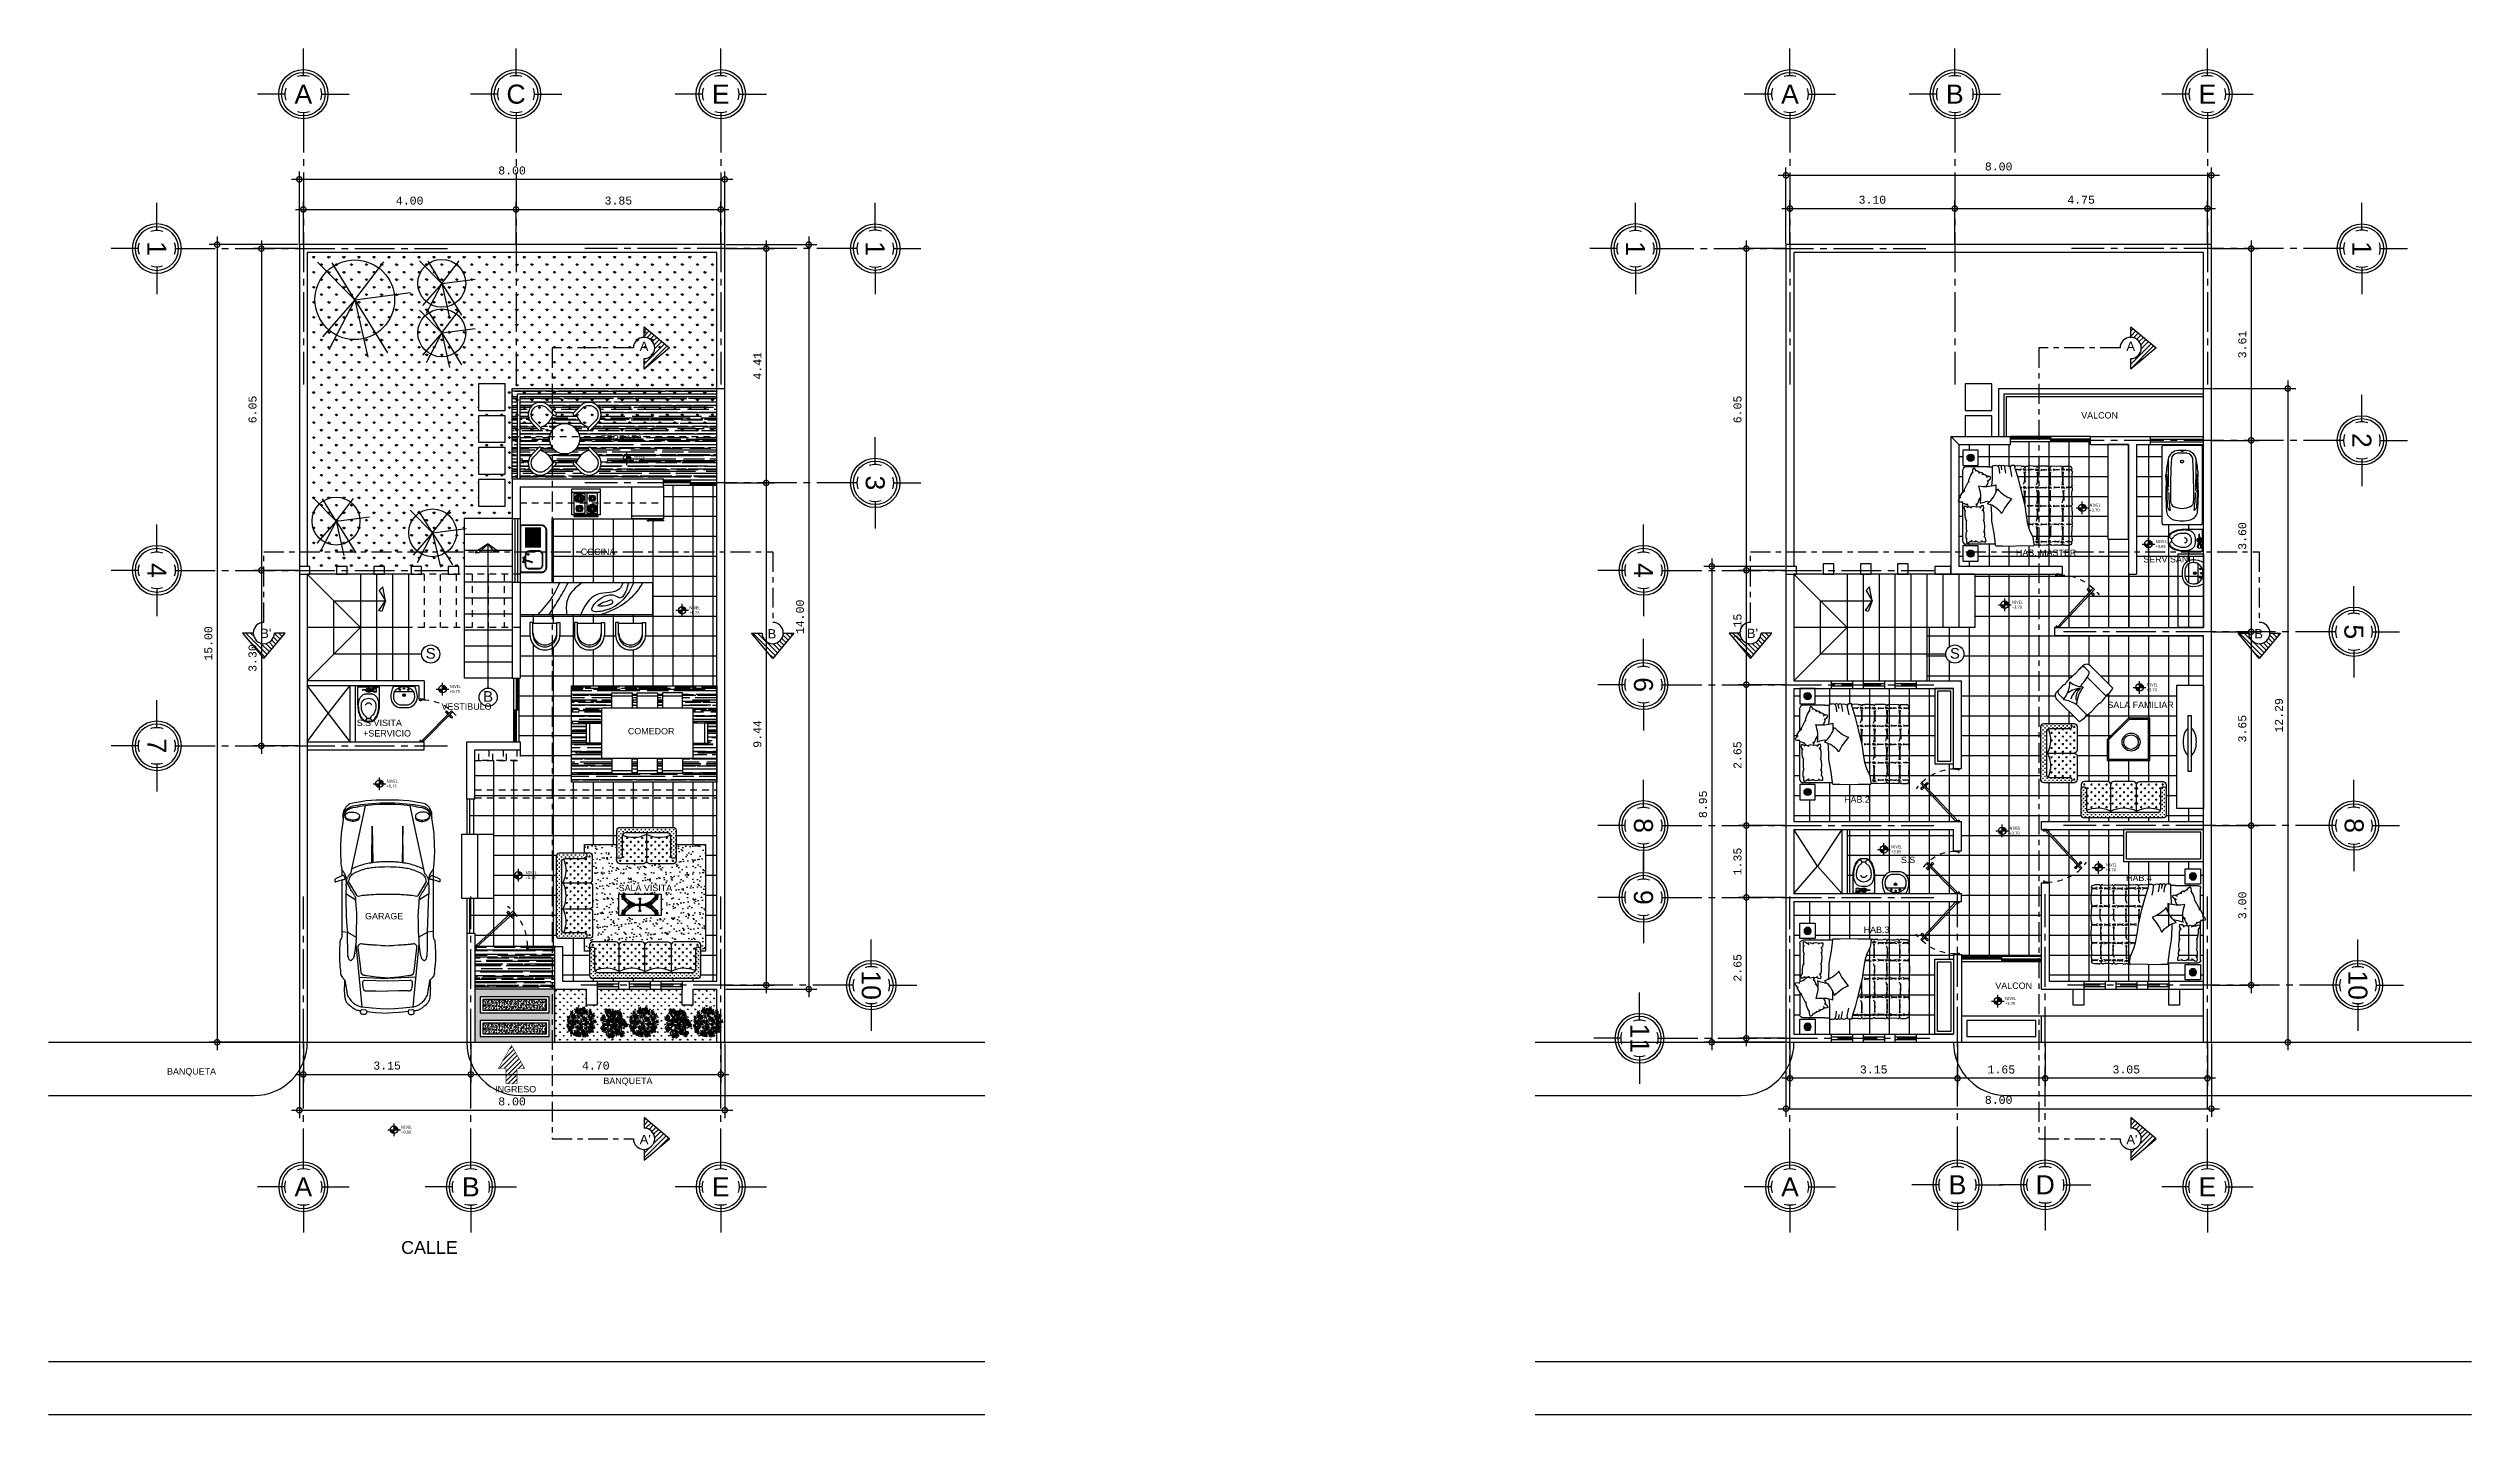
# Model space of a CAD drawing. Header units: inches. Extents: x -9 to 337, y -247 to 209.
# Drawn here: x 24.25 to 69.82, y 37.86 to 63.55 of the extents above; entities that cross this region are included whole.
import ezdxf
from ezdxf.enums import TextEntityAlignment as Align

# ---------------------------------------------------------------- set-up
doc = ezdxf.new("R2010")
doc.units = ezdxf.units.IN
doc.header["$MEASUREMENT"] = 0
doc.header["$PDMODE"] = 34
for name, pattern in [('ACAD_ISO02W100', [15, 12, -3]), ('CENTER2', [1.125, 0.75, -0.125, 0.125, -0.125]), ('HIDDEN', [0.375, 0.25, -0.125]), ('RAYITAS', [0.375, 0.25, -0.125])]:
    doc.linetypes.add(name, pattern=pattern)
for name, color, linetype in [('arboless', 72, 'ACAD_ISO02W100'), ('artefactos', 9, 'Continuous'), ('aux2', 194, 'Continuous'), ('FURN', 7, 'Continuous'), ('HATCH-F', 7, 'Continuous')]:
    doc.layers.add(name, color=color, linetype=linetype)
doc.layers.add('Croto', color=16, linetype='Continuous', lineweight=5)
doc.styles.add('MONOTXT4', font='monotxt4.shx')
doc.styles.get("Standard").update_dxf_attribs({"font": 'arial.ttf'})
doc.linetypes.add('ZIGZAG', pattern='A,0.0001,-0.2,[131,ltypeshp.shx,S=0.2,R=0,X=-0.2,Y=0],-0.4,[131,ltypeshp.shx,S=0.2,R=180,X=0.2,Y=0],-0.2', length=0.8001)
doc.dimstyles.new('E100', dxfattribs={"dimtxt": 0.15, "dimasz": 0.2, "dimexe": 0.15, "dimexo": 0.02, "dimgap": 0.09, "dimtad": 1, "dimzin": 0, "dimdsep": 46, "dimtxsty": 'MONOTXT4', "dimblk": 'DOTSMALL', "dimcen": 0.01, "dimdle": 0.15, "dimclrd": 1, "dimclre": 1, "dimclrt": 2, "dimadec": 0, "dimazin": 0, "dimtfac": 1, "dimtofl": 0, "dimtmove": 1, "dimatfit": 1, "dimldrblk": 'OPEN90', "dimfxl": 1, "dimtolj": 1, "dimtzin": 0, "dimarcsym": 0})

msp = doc.modelspace()

# ---------------------------------------------------------------- texts
at = {"color": 2}
for s, insert, char_height, attachment_point in [('A', (35.37, 58.036), 0.175, 1), ('A', (63.327, 58.036), 0.175, 1), ('\\pxi-3,l4,t4;VALCON', (62.359, 56.709), 0.12, 1), ('TERRAZA', (34.645, 56.275), 0.12, 1), ('COCINA', (34.261, 54.143), 0.12, 1), ('HAB. MASTER', (61.25, 54.124), 0.12, 1), ('\\pxi-3,l4,t4;SERV.SANIT', (63.524, 54.002), 0.12, 1), ("B'", (28.232, 52.461), 0.175, 7), ('B', (37.775, 52.628), 0.175, 1), ("B'", (56.189, 52.461), 0.175, 7), ('B', (65.732, 52.628), 0.175, 1), ('VESTIBULO', (31.642, 51.232), 0.12, 1), ('SALA FAMILIAR', (62.97, 51.264), 0.12, 1), ('S.S VISITA', (30.049, 50.926), 0.12, 1), ('\\pxi-3,l4,t4;+SERVICIO', (30.049, 50.729), 0.12, 1), ('COMEDOR', (35.147, 50.769), 0.12, 1), ('\\pxi-3,l4,t4;HAB.2', (57.899, 49.485), 0.12, 1), ('\\pxi-3,l5,t5;S.S', (58.846, 48.349), 0.12, 1), ('\\pxi-3,l4,t4;HAB.4', (63.201, 48.009), 0.12, 1), ('SALA VISITA', (34.974, 47.822), 0.12, 1), ('GARAGE', (30.206, 47.291), 0.12, 1), ('\\pxi-3,l4,t4;HAB.3', (58.267, 47.035), 0.12, 1), ('\\pxi-3,l4,t4;VALCON', (60.743, 45.983), 0.12, 1), ('BANQUETA', (26.481, 44.372), 0.12, 1), ('INGRESO', (32.65, 44.038), 0.12, 1), ('BANQUETA', (34.687, 44.193), 0.12, 1), ("A'", (35.37, 42.943), 0.175, 7), ("A'", (63.327, 42.943), 0.175, 7), ('CALLE', (30.884, 41.12), 0.24, 1)]:
    msp.add_mtext(s, dxfattribs=dict(at, insert=insert, char_height=char_height, attachment_point=attachment_point))
at = {"char_height": 0.05618, "width": 0.28662, "attachment_point": 1}
for s, insert in [('{\\f@Microsoft YaHei Light|b0|i0|c0|p34;NIVEL\\P+0.75}', (35.265, 55.906)), ('{\\f@Microsoft YaHei Light|b0|i0|c0|p34;NIVEL\\P+3.70}', (62.634, 54.986)), ('{\\f@Microsoft YaHei Light|b0|i0|c0|p34;NIVEL\\P+3.85}', (63.877, 54.306)), ('{\\f@Microsoft YaHei Light|b0|i0|c0|p34;NIVEL\\P+0.75}', (36.303, 53.059)), ('{\\f@Microsoft YaHei Light|b0|i0|c0|p34;NIVEL\\P+3.70}', (61.174, 53.164)), ('{\\f@Microsoft YaHei Light|b0|i0|c0|p34;NIVEL\\P+0.75}', (31.799, 51.578)), ('{\\f@Microsoft YaHei Light|b0|i0|c0|p34;NIVEL\\P+3.70}', (63.711, 51.609)), ('{\\f@Microsoft YaHei Light|b0|i0|c0|p34;NIVEL\\P+0.15}', (30.609, 49.799)), ('{\\f@Microsoft YaHei Light|b0|i0|c0|p34;NIVEL\\P+3.70}', (61.129, 48.913)), ('{\\f@Microsoft YaHei Light|b0|i0|c0|p34;NIVEL\\P+3.85}', (58.903, 48.564)), ('{\\f@Microsoft YaHei Light|b0|i0|c0|p34;NIVEL\\P+0.75}', (33.224, 48.077)), ('{\\f@Microsoft YaHei Light|b0|i0|c0|p34;NIVEL\\P+3.70}', (62.94, 48.226)), ('{\\f@Microsoft YaHei Light|b0|i0|c0|p34;NIVEL\\P+3.70}', (61.046, 45.712)), ('{\\f@Microsoft YaHei Light|b0|i0|c0|p34;NIVEL\\P+0.00}', (30.884, 43.291))]:
    msp.add_mtext(s, dxfattribs=dict(at, insert=insert))
at = {"color": 1, "char_height": 0.2, "attachment_point": 1}
for s, insert in [('S', (31.346, 52.273)), ('S', (60.01, 52.273)), ('B', (32.426, 51.462))]:
    msp.add_mtext(s, dxfattribs=dict(at, insert=insert))

# ---------------------------------------------------------------- blocks, each defined once
blk = doc.blocks.new('*X4')
at = {"color": 0}
for p, q in [((-217.6, -46), (-217, -46)), ((-217.5, -46.5), (-217.5, -45.6)), ((-215.8, -44), (-215, -44)), ((-215.5, -44.5), (-215.5, -43.9)), ((-215.5, -48.5), (-215.5, -47.5)), ((-214, -46), (-213, -46)), ((-213.5, -46.5), (-213.5, -45.5)), ((-212, -44), (-211, -44)), ((-211.5, -44.5), (-211.5, -43.8)), ((-211.5, -48.5), (-211.5, -47.5)), ((-210, -46), (-209, -46)), ((-209.5, -46.5), (-209.5, -45.5)), ((-208, -44), (-207, -44)), ((-207.5, -44.5), (-207.5, -43.8)), ((-207.5, -48.5), (-207.5, -47.5)), ((-206, -46), (-205, -46)), ((-205.5, -46.5), (-205.5, -45.5)), ((-204, -44), (-203, -44)), ((-203.5, -44.5), (-203.5, -43.8)), ((-203.5, -48.5), (-203.5, -47.5)), ((-202, -46), (-201, -46)), ((-201.5, -46.5), (-201.5, -45.5)), ((-200, -44), (-199, -44)), ((-199.5, -44.5), (-199.5, -43.8)), ((-199.5, -48.5), (-199.5, -47.5)), ((-198, -46), (-197, -46)), ((-197.5, -46.5), (-197.5, -45.5)), ((-196, -44), (-195, -44)), ((-195.5, -44.5), (-195.5, -43.8)), ((-195.5, -48.5), (-195.5, -47.5)), ((-194, -46), (-193, -46)), ((-193.5, -46.5), (-193.5, -45.5)), ((-192, -44), (-191, -44)), ((-191.5, -44.5), (-191.5, -43.8)), ((-191.5, -48.5), (-191.5, -47.5)), ((-190, -46), (-189, -46)), ((-189.5, -46.5), (-189.5, -45.5)), ((-188, -44), (-187, -44)), ((-187.5, -44.5), (-187.5, -43.8)), ((-187.5, -48.5), (-187.5, -47.5)), ((-186, -46), (-185, -46)), ((-185.5, -46.5), (-185.5, -45.5)), ((-184, -44), (-183, -44)), ((-183.5, -44.5), (-183.5, -43.8)), ((-183.5, -48.5), (-183.5, -47.5)), ((-182, -46), (-181, -46)), ((-181.5, -46.5), (-181.5, -45.5)), ((-180, -44), (-179, -44)), ((-179.5, -44.5), (-179.5, -43.8)), ((-179.5, -48.5), (-179.5, -47.5)), ((-178, -46), (-177, -46)), ((-177.5, -46.5), (-177.5, -45.5)), ((-176, -44), (-175, -44)), ((-175.5, -44.5), (-175.5, -43.8)), ((-175.5, -48.5), (-175.5, -47.5)), ((-174, -46), (-173, -46)), ((-173.5, -46.5), (-173.5, -45.5)), ((-172, -44), (-171, -44)), ((-171.5, -44.5), (-171.5, -43.8)), ((-171.5, -48.5), (-171.5, -47.5)), ((-170, -46), (-169, -46)), ((-169.5, -46.5), (-169.5, -45.5)), ((-168, -44), (-167, -44)), ((-167.5, -44.5), (-167.5, -43.8)), ((-167.5, -48.5), (-167.5, -47.5)), ((-166, -46), (-165, -46)), ((-165.5, -46.5), (-165.5, -45.5)), ((-164, -44), (-163, -44)), ((-163.5, -44.5), (-163.5, -43.8)), ((-163.5, -48.5), (-163.5, -47.5)), ((-162, -46), (-161, -46)), ((-161.5, -46.5), (-161.5, -45.5)), ((-159.5, -48.5), (-159.5, -47.5)), ((-217.7, -50), (-217, -50)), ((-217.7, -54), (-217, -54)), ((-217.7, -58), (-217, -58)), ((-217.7, -62), (-217, -62)), ((-217.7, -66), (-217, -66)), ((-217.7, -70), (-217, -70)), ((-217.5, -50.5), (-217.5, -49.5)), ((-217.5, -54.5), (-217.5, -53.5)), ((-217.5, -58.5), (-217.5, -57.5)), ((-217.5, -62.5), (-217.5, -61.5)), ((-217.5, -66.5), (-217.5, -65.5)), ((-217.5, -70.5), (-217.5, -69.5)), ((-216, -48), (-215, -48)), ((-216, -52), (-215, -52)), ((-216, -56), (-215, -56)), ((-216, -60), (-215, -60)), ((-216, -64), (-215, -64)), ((-216, -68), (-215, -68)), ((-215.5, -52.5), (-215.5, -51.5)), ((-215.5, -56.5), (-215.5, -55.5)), ((-215.5, -60.5), (-215.5, -59.5)), ((-215.5, -64.5), (-215.5, -63.5)), ((-215.5, -68.5), (-215.5, -67.5)), ((-215.5, -72.5), (-215.5, -71.5)), ((-214, -50), (-213, -50)), ((-214, -54), (-213, -54)), ((-214, -58), (-213, -58)), ((-214, -62), (-213, -62)), ((-214, -66), (-213, -66)), ((-214, -70), (-213, -70)), ((-213.5, -50.5), (-213.5, -49.5)), ((-213.5, -54.5), (-213.5, -53.5)), ((-213.5, -58.5), (-213.5, -57.5)), ((-213.5, -62.5), (-213.5, -61.5)), ((-213.5, -66.5), (-213.5, -65.5)), ((-213.5, -70.5), (-213.5, -69.5)), ((-212, -48), (-211, -48)), ((-208, -48), (-207, -48)), ((-204, -48), (-203, -48)), ((-200, -48), (-199, -48)), ((-196, -48), (-195, -48)), ((-192, -48), (-191, -48)), ((-188, -48), (-187, -48)), ((-184, -48), (-183, -48)), ((-180, -48), (-179, -48)), ((-176, -48), (-175, -48)), ((-172, -48), (-171, -48)), ((-168, -48), (-167, -48)), ((-165.5, -50), (-165.5, -49.5)), ((-165.5, -50), (-165, -50)), ((-164, -48), (-163, -48)), ((-164, -52), (-163, -52)), ((-164, -56), (-163, -56)), ((-164, -60), (-163, -60)), ((-164, -64), (-163, -64)), ((-164, -68), (-163, -68)), ((-163.5, -52.5), (-163.5, -51.5)), ((-163.5, -56.5), (-163.5, -55.5)), ((-163.5, -60.5), (-163.5, -59.5)), ((-163.5, -64.5), (-163.5, -63.5)), ((-163.5, -68.5), (-163.5, -67.5)), ((-163.5, -72.5), (-163.5, -71.5)), ((-162, -50), (-161, -50)), ((-162, -54), (-161, -54)), ((-162, -58), (-161, -58)), ((-162, -62), (-161, -62)), ((-162, -66), (-161, -66)), ((-162, -70), (-161, -70)), ((-161.5, -50.5), (-161.5, -49.5)), ((-161.5, -54.5), (-161.5, -53.5)), ((-161.5, -58.5), (-161.5, -57.5)), ((-161.5, -62.5), (-161.5, -61.5)), ((-161.5, -66.5), (-161.5, -65.5)), ((-161.5, -70.5), (-161.5, -69.5)), ((-160, -48), (-159.2, -48)), ((-160, -52), (-159.2, -52)), ((-160, -56), (-159.2, -56)), ((-160, -60), (-159.2, -60)), ((-160, -64), (-159.2, -64)), ((-160, -68), (-159.2, -68)), ((-159.5, -52.5), (-159.5, -51.5)), ((-159.5, -56.5), (-159.5, -55.5)), ((-159.5, -60.5), (-159.5, -59.5)), ((-159.5, -64.5), (-159.5, -63.5)), ((-159.5, -68.5), (-159.5, -67.5)), ((-159.5, -72.5), (-159.5, -71.5)), ((-216, -72), (-215, -72)), ((-214, -74), (-213.2, -74)), ((-213.5, -74.2), (-213.5, -73.5)), ((-164, -72), (-163, -72)), ((-162, -74), (-161, -74)), ((-161.5, -74.4), (-161.5, -73.5)), ((-160, -72), (-159.2, -72))]:
    blk.add_line(p, q, dxfattribs=at)
blk = doc.blocks.new('*X3')
at = {"color": 0}
for p, q in [((-187.5, -15), (-185.6, -15)), ((-187.5, -22.5), (-185.6, -22.5)), ((-186.6, -8.4), (-186.6, -8.4)), ((-186.6, -15.9), (-186.6, -14.1)), ((-186.6, -23.4), (-186.6, -21.6)), ((-183.8, -11.2), (-181.9, -11.2)), ((-183.8, -18.8), (-181.9, -18.8)), ((-182.8, -12.2), (-182.8, -10.3)), ((-182.8, -19.7), (-182.8, -17.8)), ((-180, -15), (-178.1, -15)), ((-180, -22.5), (-178.1, -22.5)), ((-179.1, -15.9), (-179.1, -14.1)), ((-179.1, -23.4), (-179.1, -21.6)), ((-176.2, -11.2), (-174.4, -11.2)), ((-176.2, -18.8), (-174.4, -18.8)), ((-175.3, -12.2), (-175.3, -10.6)), ((-175.3, -19.7), (-175.3, -17.8)), ((-172.5, -15), (-170.6, -15)), ((-172.5, -22.5), (-170.6, -22.5)), ((-171.6, -15.9), (-171.6, -14.1)), ((-171.6, -23.4), (-171.6, -21.6)), ((-168.8, -11.2), (-166.9, -11.2)), ((-168.8, -18.8), (-166.9, -18.8)), ((-167.8, -12.2), (-167.8, -10.3)), ((-167.8, -19.7), (-167.8, -17.8)), ((-165, -15), (-163.1, -15)), ((-165, -22.5), (-163.1, -22.5)), ((-164.1, -8.4), (-164.1, -8.1)), ((-164.1, -15.9), (-164.1, -14.1)), ((-164.1, -23.4), (-164.1, -21.6)), ((-187.5, -30), (-185.6, -30)), ((-186.6, -30.9), (-186.6, -29.1)), ((-183.8, -26.2), (-181.9, -26.2)), ((-183.8, -33.8), (-181.9, -33.8)), ((-182.8, -27.2), (-182.8, -25.3)), ((-182.8, -34.7), (-182.8, -32.8)), ((-180, -30), (-178.1, -30)), ((-179.1, -30.9), (-179.1, -29.1)), ((-179.1, -36.7), (-179.1, -36.6)), ((-176.2, -26.2), (-174.4, -26.2)), ((-176.2, -33.8), (-174.4, -33.8)), ((-175.3, -27.2), (-175.3, -25.3)), ((-175.3, -34.7), (-175.3, -32.8)), ((-172.5, -30), (-170.6, -30)), ((-171.6, -30.9), (-171.6, -29.1)), ((-171.6, -36.7), (-171.6, -36.6)), ((-168.8, -26.2), (-166.9, -26.2)), ((-168.8, -33.8), (-166.9, -33.8)), ((-167.8, -27.2), (-167.8, -25.3)), ((-167.8, -34.7), (-167.8, -32.8)), ((-165, -30), (-163.1, -30)), ((-164.1, -30.9), (-164.1, -29.1))]:
    blk.add_line(p, q, dxfattribs=at)
blk = doc.blocks.new('a2')
at = {"layer": 'FURN', "color": 1}
blk.add_line((26.73, -358.041), (26.73, -358.587), dxfattribs=at)
blk.add_lwpolyline([(27.316, -358.499, -0.414214), (27.276, -358.539), (27.251, -358.539, -0.414214), (27.211, -358.499), (27.211, -358.097, 0.414214), (27.151, -358.037), (26.31, -358.037, 0.414214), (26.25, -358.097), (26.25, -358.499, -0.414214), (26.21, -358.539), (26.185, -358.539, -0.414214), (26.145, -358.499), (26.145, -357.987, -0.414214), (26.205, -357.927), (27.256, -357.927, -0.414214), (27.316, -357.987), (27.316, -358.587, -0.414214), (27.256, -358.647), (26.79, -358.647, -0.414214), (26.73, -358.587), (26.73, -358.587, -0.414214), (26.67, -358.647), (26.205, -358.647, -0.414214), (26.145, -358.587), (26.145, -358.499)], format="xyb", dxfattribs=at)
for centre, start, end in [((26.475, -357.56), 246.8146, 296.9546), ((26.986, -357.56), 243.0454, 293.1854)]:
    blk.add_arc(centre, 0.564, start, end, dxfattribs=at)
at = {"layer": 'HATCH-F', "color": 1}
for p, q in [((26.228, -358.587), (26.19, -358.587)), ((26.209, -358.569), (26.209, -358.606)), ((27.27, -358.587), (27.232, -358.587)), ((27.251, -358.569), (27.251, -358.606))]:
    blk.add_line(p, q, dxfattribs=at)
at = {"layer": 'HATCH-F', "color": 8, "transparency": 33554610}
for name, p, xscale, yscale, zscale in [('*X4', (30.499, -357.051), 0.01999999999998892, 0.01999999999998892, 0.01999999999998892), ('*X3', (30.003, -357.912), 0.01999999999998892, 0.01999999999998892, 0.01999999999998892), ('*X3', (23.474, -357.912), -0.01999999999998892, 0.01999999999998181, 0.01999999999999034)]:
    blk.add_blockref(name, p, dxfattribs=dict(at, xscale=xscale, yscale=yscale, zscale=zscale))
blk = doc.blocks.new('*X5')
at = {"color": 0}
for p, q in [((-187.5, -15), (-185.6, -15)), ((-187.5, -22.5), (-185.6, -22.5)), ((-186.6, -8.4), (-186.6, -8.4)), ((-186.6, -15.9), (-186.6, -14.1)), ((-186.6, -23.4), (-186.6, -21.6)), ((-183.8, -11.2), (-181.9, -11.2)), ((-183.8, -18.8), (-181.9, -18.8)), ((-182.8, -12.2), (-182.8, -10.3)), ((-182.8, -19.7), (-182.8, -17.8)), ((-180, -15), (-178.1, -15)), ((-180, -22.5), (-178.1, -22.5)), ((-179.1, -15.9), (-179.1, -14.1)), ((-179.1, -23.4), (-179.1, -21.6)), ((-176.2, -11.2), (-174.4, -11.2)), ((-176.2, -18.8), (-174.4, -18.8)), ((-175.3, -12.2), (-175.3, -10.6)), ((-175.3, -19.7), (-175.3, -17.8)), ((-172.5, -15), (-170.6, -15)), ((-172.5, -22.5), (-170.6, -22.5)), ((-171.6, -15.9), (-171.6, -14.1)), ((-171.6, -23.4), (-171.6, -21.6)), ((-168.8, -11.2), (-166.9, -11.2)), ((-168.8, -18.8), (-166.9, -18.8)), ((-167.8, -12.2), (-167.8, -10.3)), ((-167.8, -19.7), (-167.8, -17.8)), ((-165, -15), (-163.1, -15)), ((-165, -22.5), (-163.1, -22.5)), ((-164.1, -8.4), (-164.1, -8.1)), ((-164.1, -15.9), (-164.1, -14.1)), ((-164.1, -23.4), (-164.1, -21.6)), ((-187.5, -30), (-185.6, -30)), ((-186.6, -30.9), (-186.6, -29.1)), ((-183.8, -26.2), (-181.9, -26.2)), ((-183.8, -33.8), (-181.9, -33.8)), ((-182.8, -27.2), (-182.8, -25.3)), ((-182.8, -34.7), (-182.8, -32.8)), ((-180, -30), (-178.1, -30)), ((-179.1, -30.9), (-179.1, -29.1)), ((-179.1, -36.7), (-179.1, -36.6)), ((-176.2, -26.2), (-174.4, -26.2)), ((-176.2, -33.8), (-174.4, -33.8)), ((-175.3, -27.2), (-175.3, -25.3)), ((-175.3, -34.7), (-175.3, -32.8)), ((-172.5, -30), (-170.6, -30)), ((-171.6, -30.9), (-171.6, -29.1)), ((-171.6, -36.7), (-171.6, -36.6)), ((-168.8, -26.2), (-166.9, -26.2)), ((-168.8, -33.8), (-166.9, -33.8)), ((-167.8, -27.2), (-167.8, -25.3)), ((-167.8, -34.7), (-167.8, -32.8)), ((-165, -30), (-163.1, -30)), ((-164.1, -30.9), (-164.1, -29.1))]:
    blk.add_line(p, q, dxfattribs=at)
blk = doc.blocks.new('*X6')
at = {"color": 0}
for p, q in [((-217.7, -6), (-217, -6)), ((-217.7, -10), (-217, -10)), ((-217.7, -14), (-217, -14)), ((-217.7, -18), (-217, -18)), ((-217.7, -22), (-217, -22)), ((-217.5, -6.5), (-217.5, -5.5)), ((-217.5, -10.5), (-217.5, -9.5)), ((-217.5, -14.5), (-217.5, -13.5)), ((-217.5, -18.5), (-217.5, -17.5)), ((-217.5, -22.5), (-217.5, -21.5)), ((-217.2, -2), (-217, -2)), ((-216, -4), (-215, -4)), ((-216, -8), (-215, -8)), ((-216, -12), (-215, -12)), ((-216, -16), (-215, -16)), ((-216, -20), (-215, -20)), ((-215.5, -4.5), (-215.5, -3.5)), ((-215.5, -8.5), (-215.5, -7.5)), ((-215.5, -12.5), (-215.5, -11.5)), ((-215.5, -16.5), (-215.5, -15.5)), ((-215.5, -20.5), (-215.5, -19.5)), ((-215.5, -24.5), (-215.5, -23.5)), ((-214, -2), (-213, -2)), ((-214, -6), (-213, -6)), ((-214, -10), (-213, -10)), ((-214, -14), (-213, -14)), ((-214, -18), (-213, -18)), ((-214, -22), (-213, -22)), ((-213.5, -2.5), (-213.5, -1.5)), ((-213.5, -6.5), (-213.5, -5.5)), ((-213.5, -10.5), (-213.5, -9.5)), ((-213.5, -14.5), (-213.5, -13.5)), ((-213.5, -18.5), (-213.5, -17.5)), ((-213.5, -22.5), (-213.5, -21.5)), ((-212, -4), (-211, -4)), ((-211.5, -4.5), (-211.5, -3.5)), ((-210, -2), (-209, -2)), ((-210, -6), (-209, -6)), ((-209.5, -2.5), (-209.5, -1.5)), ((-209.5, -6.2), (-209.5, -5.5)), ((-208, -4), (-207, -4)), ((-207.5, -4.5), (-207.5, -3.5)), ((-206, -2), (-205, -2)), ((-206, -6), (-205, -6)), ((-205.5, -2.5), (-205.5, -1.5)), ((-205.5, -6.2), (-205.5, -5.5)), ((-204, -4), (-203, -4)), ((-203.5, -4.5), (-203.5, -3.5)), ((-202, -2), (-201, -2)), ((-202, -6), (-201, -6)), ((-201.5, -2.5), (-201.5, -1.5)), ((-201.5, -6.2), (-201.5, -5.5)), ((-200, -4), (-199, -4)), ((-199.5, -4.5), (-199.5, -3.5)), ((-198, -2), (-197, -2)), ((-198, -6), (-197, -6)), ((-197.5, -2.5), (-197.5, -1.5)), ((-197.5, -6.2), (-197.5, -5.5)), ((-196, -4), (-195, -4)), ((-195.5, -4.5), (-195.5, -3.5)), ((-194, -2), (-193, -2)), ((-194, -6), (-193, -6)), ((-193.5, -2.5), (-193.5, -1.5)), ((-193.5, -6.2), (-193.5, -5.5)), ((-192, -4), (-191, -4)), ((-191.5, -4.5), (-191.5, -3.5)), ((-190, -2), (-189, -2)), ((-190, -6), (-189, -6)), ((-189.5, -2.5), (-189.5, -1.5)), ((-189.5, -6.2), (-189.5, -5.5)), ((-188, -4), (-187, -4)), ((-187.5, -4.5), (-187.5, -3.5)), ((-186, -2), (-185, -2)), ((-186, -6), (-185, -6)), ((-185.5, -2.5), (-185.5, -1.5)), ((-185.5, -6.2), (-185.5, -5.5)), ((-184, -4), (-183, -4)), ((-183.5, -4.5), (-183.5, -3.5)), ((-182, -2), (-181, -2)), ((-182, -6), (-181, -6)), ((-181.5, -2.5), (-181.5, -1.5)), ((-181.5, -6.2), (-181.5, -5.5)), ((-180, -4), (-179, -4)), ((-179.5, -4.5), (-179.5, -3.5)), ((-178, -2), (-177, -2)), ((-178, -6), (-177, -6)), ((-177.5, -2.5), (-177.5, -1.5)), ((-177.5, -6.2), (-177.5, -5.5)), ((-176, -4), (-175, -4)), ((-175.5, -4.5), (-175.5, -3.5)), ((-174, -2), (-173, -2)), ((-174, -6), (-173, -6)), ((-173.5, -2.5), (-173.5, -1.5)), ((-173.5, -6.2), (-173.5, -5.5)), ((-172, -4), (-171, -4)), ((-171.5, -4.5), (-171.5, -3.5)), ((-170, -2), (-169, -2)), ((-170, -6), (-169, -6)), ((-169.5, -2.5), (-169.5, -1.5)), ((-169.5, -6.2), (-169.5, -5.5)), ((-168, -4), (-167, -4)), ((-167.5, -4.5), (-167.5, -3.5)), ((-166, -2), (-165, -2)), ((-166, -6), (-165, -6)), ((-165.5, -2.5), (-165.5, -1.5)), ((-165.5, -6.2), (-165.5, -5.5)), ((-164, -4), (-163, -4)), ((-163.5, -4.5), (-163.5, -3.5)), ((-162, -2), (-161, -2)), ((-162, -6), (-161, -6)), ((-161.5, -2.5), (-161.5, -1.5)), ((-161.5, -6.2), (-161.5, -5.5)), ((-160, -4), (-159, -4)), ((-159.5, -4.5), (-159.5, -3.5)), ((-158, -2), (-157, -2)), ((-158, -6), (-157, -6)), ((-157.5, -2.5), (-157.5, -1.5)), ((-157.5, -6.2), (-157.5, -5.5)), ((-156, -4), (-155, -4)), ((-155.5, -4.5), (-155.5, -3.5)), ((-154, -2), (-153, -2)), ((-154, -6), (-153, -6)), ((-153.5, -2.5), (-153.5, -1.5)), ((-153.5, -6.2), (-153.5, -5.5)), ((-152, -4), (-151, -4)), ((-151.5, -4.5), (-151.5, -3.5)), ((-150, -2), (-149, -2)), ((-150, -6), (-149, -6)), ((-149.5, -2.5), (-149.5, -1.5)), ((-149.5, -6.2), (-149.5, -5.5)), ((-148, -4), (-147, -4)), ((-147.5, -4.5), (-147.5, -3.5)), ((-146, -2), (-145, -2)), ((-146, -6), (-145, -6)), ((-145.5, -2.5), (-145.5, -1.5)), ((-145.5, -6.2), (-145.5, -5.5)), ((-144, -4), (-143, -4)), ((-143.5, -4.5), (-143.5, -3.5)), ((-142, -2), (-141, -2)), ((-142, -6), (-141, -6)), ((-141.5, -2.5), (-141.5, -1.5)), ((-141.5, -6.3), (-141.5, -5.5)), ((-140, -4), (-139, -4)), ((-139.5, -4.5), (-139.5, -3.5)), ((-139.2, -8), (-139, -8)), ((-138, -2), (-137, -2)), ((-138, -6), (-137, -6)), ((-138, -10), (-137, -10)), ((-138, -14), (-137, -14)), ((-138, -18), (-137, -18)), ((-138, -22), (-137, -22)), ((-137.5, -2.5), (-137.5, -1.5)), ((-137.5, -6.5), (-137.5, -5.5)), ((-137.5, -10.5), (-137.5, -9.5)), ((-137.5, -14.5), (-137.5, -13.5)), ((-137.5, -18.5), (-137.5, -17.5)), ((-137.5, -22.5), (-137.5, -21.5)), ((-136, -4), (-135, -4)), ((-136, -8), (-135, -8)), ((-136, -12), (-135, -12)), ((-136, -16), (-135, -16)), ((-136, -20), (-135, -20)), ((-135.5, -4.5), (-135.5, -3.5)), ((-135.5, -8.5), (-135.5, -7.5)), ((-135.5, -12.5), (-135.5, -11.5)), ((-135.5, -16.5), (-135.5, -15.5)), ((-135.5, -20.5), (-135.5, -19.5)), ((-135.5, -24.5), (-135.5, -23.5)), ((-134, -6), (-133.7, -6)), ((-134, -10), (-133.7, -10)), ((-134, -14), (-133.7, -14)), ((-134, -18), (-133.7, -18)), ((-134, -22), (-133.7, -22)), ((-217.7, -26), (-217, -26)), ((-217.7, -30), (-217, -30)), ((-217.5, -26.5), (-217.5, -25.5)), ((-217.5, -30.5), (-217.5, -29.5)), ((-216, -24), (-215, -24)), ((-216, -28), (-215, -28)), ((-215.5, -28.5), (-215.5, -27.5)), ((-214, -26), (-213, -26)), ((-214, -30), (-213, -30)), ((-213.5, -26.5), (-213.5, -25.5)), ((-213.5, -30.5), (-213.5, -29.5)), ((-138, -26), (-137, -26)), ((-138, -30), (-137, -30)), ((-137.5, -26.5), (-137.5, -25.5)), ((-137.5, -30.5), (-137.5, -29.5)), ((-136, -24), (-135, -24)), ((-136, -28), (-135, -28)), ((-135.5, -28.5), (-135.5, -27.5)), ((-134, -26), (-133.7, -26)), ((-134, -30), (-133.7, -30))]:
    blk.add_line(p, q, dxfattribs=at)
blk = doc.blocks.new('a3')
at = {"layer": 'FURN', "color": 1}
blk.add_line((29.079, -358.14), (29.079, -358.686), dxfattribs=at)
for points in [[(29.59, -358.14), (29.59, -358.686, 0.414214), (29.65, -358.746), (30.115, -358.746, 0.414214), (30.175, -358.686), (30.175, -358.085, 0.414214), (30.115, -358.025), (28.554, -358.025, 0.414214), (28.494, -358.085), (28.494, -358.598, 0.414214), (28.534, -358.638), (28.558, -358.638, 0.414214), (28.598, -358.598), (28.598, -358.196, -0.414214), (28.658, -358.136), (30.01, -358.136, -0.414214), (30.07, -358.196), (30.07, -358.598, 0.414214), (30.11, -358.638), (30.135, -358.638, 0.414214), (30.175, -358.598)], [(29.59, -358.686, -0.414214), (29.53, -358.746), (29.139, -358.746, -0.414214), (29.079, -358.686, -0.414214), (29.019, -358.746), (28.554, -358.746, -0.414214), (28.494, -358.686), (28.494, -358.598)]]:
    blk.add_lwpolyline(points, format="xyb", dxfattribs=at)
for centre, start, end in [((28.823, -357.659), 246.8146, 296.9299), ((29.334, -357.659), 243.0701, 296.9299), ((29.845, -357.659), 243.0701, 293.1854)]:
    blk.add_arc(centre, 0.564, start, end, dxfattribs=at)
at = {"layer": 'HATCH-F', "color": 1}
for p, q in [((28.577, -358.686), (28.539, -358.686)), ((28.558, -358.667), (28.558, -358.705)), ((30.129, -358.686), (30.092, -358.686)), ((30.11, -358.667), (30.11, -358.705))]:
    blk.add_line(p, q, dxfattribs=at)
at = {"layer": 'HATCH-F', "color": 8, "transparency": 33554610, "xscale": 0.01999999999998892, "yscale": 0.01999999999998892, "zscale": 0.01999999999998892}
for name, p in [('*X6', (32.848, -358.011)), ('*X5', (32.352, -358.011)), ('*X5', (32.848, -358.011)), ('*X5', (33.336, -358.011))]:
    blk.add_blockref(name, p, dxfattribs=at)
blk = doc.blocks.new('*X7')
at = {"color": 0}
for p, q in [((-187.5, -15), (-185.6, -15)), ((-187.5, -22.5), (-185.6, -22.5)), ((-186.6, -8.4), (-186.6, -8.4)), ((-186.6, -15.9), (-186.6, -14.1)), ((-186.6, -23.4), (-186.6, -21.6)), ((-183.8, -11.2), (-181.9, -11.2)), ((-183.8, -18.8), (-181.9, -18.8)), ((-182.8, -12.2), (-182.8, -10.3)), ((-182.8, -19.7), (-182.8, -17.8)), ((-180, -15), (-178.1, -15)), ((-180, -22.5), (-178.1, -22.5)), ((-179.1, -15.9), (-179.1, -14.1)), ((-179.1, -23.4), (-179.1, -21.6)), ((-176.2, -11.2), (-174.4, -11.2)), ((-176.2, -18.8), (-174.4, -18.8)), ((-175.3, -12.2), (-175.3, -10.6)), ((-175.3, -19.7), (-175.3, -17.8)), ((-172.5, -15), (-170.6, -15)), ((-172.5, -22.5), (-170.6, -22.5)), ((-171.6, -15.9), (-171.6, -14.1)), ((-171.6, -23.4), (-171.6, -21.6)), ((-168.8, -11.2), (-166.9, -11.2)), ((-168.8, -18.8), (-166.9, -18.8)), ((-167.8, -12.2), (-167.8, -10.3)), ((-167.8, -19.7), (-167.8, -17.8)), ((-165, -15), (-163.1, -15)), ((-165, -22.5), (-163.1, -22.5)), ((-164.1, -8.4), (-164.1, -8.1)), ((-164.1, -15.9), (-164.1, -14.1)), ((-164.1, -23.4), (-164.1, -21.6)), ((-187.5, -30), (-185.6, -30)), ((-186.6, -30.9), (-186.6, -29.1)), ((-183.8, -26.2), (-181.9, -26.2)), ((-183.8, -33.8), (-181.9, -33.8)), ((-182.8, -27.2), (-182.8, -25.3)), ((-182.8, -34.7), (-182.8, -32.8)), ((-180, -30), (-178.1, -30)), ((-179.1, -30.9), (-179.1, -29.1)), ((-179.1, -36.7), (-179.1, -36.6)), ((-176.2, -26.2), (-174.4, -26.2)), ((-176.2, -33.8), (-174.4, -33.8)), ((-175.3, -27.2), (-175.3, -25.3)), ((-175.3, -34.7), (-175.3, -32.8)), ((-172.5, -30), (-170.6, -30)), ((-171.6, -30.9), (-171.6, -29.1)), ((-171.6, -36.7), (-171.6, -36.6)), ((-168.8, -26.2), (-166.9, -26.2)), ((-168.8, -33.8), (-166.9, -33.8)), ((-167.8, -27.2), (-167.8, -25.3)), ((-167.8, -34.7), (-167.8, -32.8)), ((-165, -30), (-163.1, -30)), ((-164.1, -30.9), (-164.1, -29.1))]:
    blk.add_line(p, q, dxfattribs=at)
blk = doc.blocks.new('*X8')
at = {"color": 0}
for p, q in [((-217.7, 38), (-217, 38)), ((-217.7, 34), (-217, 34)), ((-217.7, 30), (-217, 30)), ((-217.7, 26), (-217, 26)), ((-217.5, 37.5), (-217.5, 38.5)), ((-217.5, 33.5), (-217.5, 34.5)), ((-217.5, 29.5), (-217.5, 30.5)), ((-217.5, 25.5), (-217.5, 26.5)), ((-216, 40), (-215, 40)), ((-216, 36), (-215, 36)), ((-216, 32), (-215, 32)), ((-216, 28), (-215, 28)), ((-216, 24), (-215, 24)), ((-215.5, 39.5), (-215.5, 40.5)), ((-215.5, 35.5), (-215.5, 36.5)), ((-215.5, 31.5), (-215.5, 32.5)), ((-215.5, 27.5), (-215.5, 28.5)), ((-215.5, 23.5), (-215.5, 24.5)), ((-214, 42), (-213, 42)), ((-214, 38), (-213, 38)), ((-214, 34), (-213, 34)), ((-214, 30), (-213, 30)), ((-214, 26), (-213, 26)), ((-213.5, 41.5), (-213.5, 42.5)), ((-213.5, 37.5), (-213.5, 38.5)), ((-213.5, 33.5), (-213.5, 34.5)), ((-213.5, 29.5), (-213.5, 30.5)), ((-213.5, 25.5), (-213.5, 26.5)), ((-212, 40), (-211, 40)), ((-212, 36), (-211.7, 36)), ((-211.5, 39.5), (-211.5, 40.5)), ((-211.5, 36.2), (-211.5, 36.5)), ((-210, 42), (-209, 42)), ((-210, 38), (-209, 38)), ((-209.5, 41.5), (-209.5, 42.5)), ((-209.5, 37.5), (-209.5, 38.5)), ((-208, 40), (-207, 40)), ((-207.5, 39.5), (-207.5, 40.5)), ((-206, 42), (-205, 42)), ((-206, 38), (-205, 38)), ((-205.5, 41.5), (-205.5, 42.5)), ((-205.5, 37.5), (-205.5, 38.5)), ((-204, 40), (-203, 40)), ((-203.5, 39.5), (-203.5, 40.5)), ((-202, 42), (-201, 42)), ((-202, 38), (-201, 38)), ((-201.5, 41.5), (-201.5, 42.5)), ((-201.5, 37.5), (-201.5, 38.5)), ((-200, 40), (-199, 40)), ((-199.5, 39.5), (-199.5, 40.5)), ((-198, 42), (-197, 42)), ((-198, 38), (-197, 38)), ((-197.5, 41.5), (-197.5, 42.5)), ((-197.5, 37.5), (-197.5, 38.5)), ((-196, 40), (-195, 40)), ((-195.5, 39.5), (-195.5, 40.5)), ((-194, 42), (-193, 42)), ((-194, 38), (-193, 38)), ((-193.5, 41.5), (-193.5, 42.5)), ((-193.5, 37.5), (-193.5, 38.5)), ((-192, 40), (-191, 40)), ((-191.5, 39.5), (-191.5, 40.5)), ((-190, 42), (-189, 42)), ((-190, 38), (-189, 38)), ((-189.5, 41.5), (-189.5, 42.5)), ((-189.5, 37.5), (-189.5, 38.5)), ((-188, 40), (-187, 40)), ((-187.5, 39.5), (-187.5, 40.5)), ((-186, 42), (-185, 42)), ((-186, 38), (-185, 38)), ((-185.5, 41.5), (-185.5, 42.5)), ((-185.5, 37.5), (-185.5, 38.5)), ((-184, 40), (-183, 40)), ((-183.5, 39.5), (-183.5, 40.5)), ((-182, 42), (-181, 42)), ((-182, 38), (-181, 38)), ((-181.5, 41.5), (-181.5, 42.5)), ((-181.5, 37.5), (-181.5, 38.5)), ((-180, 40), (-179, 40)), ((-179.5, 39.5), (-179.5, 40.5)), ((-178, 42), (-177, 42)), ((-178, 38), (-177, 38)), ((-177.5, 41.5), (-177.5, 42.5)), ((-177.5, 37.5), (-177.5, 38.5)), ((-176, 40), (-175, 40)), ((-175.5, 39.5), (-175.5, 40.5)), ((-174, 42), (-173, 42)), ((-174, 38), (-173, 38)), ((-173.5, 41.5), (-173.5, 42.5)), ((-173.5, 37.5), (-173.5, 38.5)), ((-172, 40), (-171, 40)), ((-171.5, 39.5), (-171.5, 40.5)), ((-170, 42), (-169, 42)), ((-170, 38), (-169, 38)), ((-169.5, 41.5), (-169.5, 42.5)), ((-169.5, 37.5), (-169.5, 38.5)), ((-168, 40), (-167, 40)), ((-167.5, 39.5), (-167.5, 40.5)), ((-166, 42), (-165, 42)), ((-166, 38), (-165, 38)), ((-165.5, 41.5), (-165.5, 42.5)), ((-165.5, 37.5), (-165.5, 38.5)), ((-164, 40), (-163, 40)), ((-163.5, 39.5), (-163.5, 40.5)), ((-162, 42), (-161, 42)), ((-162, 38), (-161, 38)), ((-161.5, 41.5), (-161.5, 42.5)), ((-161.5, 37.5), (-161.5, 38.5)), ((-160, 40), (-159, 40)), ((-159.5, 39.5), (-159.5, 40.5)), ((-158, 42), (-157, 42)), ((-158, 38), (-157, 38)), ((-157.5, 41.5), (-157.5, 42.5)), ((-157.5, 37.5), (-157.5, 38.5)), ((-156, 40), (-155, 40)), ((-155.5, 39.5), (-155.5, 40.5)), ((-154, 42), (-153, 42)), ((-154, 38), (-153, 38)), ((-153.5, 41.5), (-153.5, 42.5)), ((-153.5, 37.5), (-153.5, 38.5)), ((-152, 40), (-151, 40)), ((-151.5, 39.5), (-151.5, 40.5)), ((-150, 42), (-149, 42)), ((-150, 38), (-149, 38)), ((-149.5, 41.5), (-149.5, 42.5)), ((-149.5, 37.5), (-149.5, 38.5)), ((-148, 40), (-147, 40)), ((-147.5, 39.5), (-147.5, 40.5)), ((-146, 42), (-145, 42)), ((-146, 38), (-145, 38)), ((-145.5, 41.5), (-145.5, 42.5)), ((-145.5, 37.5), (-145.5, 38.5)), ((-144, 40), (-143, 40)), ((-143.5, 39.5), (-143.5, 40.5)), ((-142, 42), (-141, 42)), ((-142, 38), (-141, 38)), ((-141.5, 41.5), (-141.5, 42.5)), ((-141.5, 37.5), (-141.5, 38.5)), ((-140, 40), (-139, 40)), ((-139.5, 39.5), (-139.5, 40.5)), ((-138, 42), (-137, 42)), ((-138, 38), (-137, 38)), ((-137.5, 41.5), (-137.5, 42.5)), ((-137.5, 37.5), (-137.5, 38.5)), ((-136, 40), (-135, 40)), ((-135.5, 39.5), (-135.5, 40.5)), ((-134, 42), (-133, 42)), ((-134, 38), (-133, 38)), ((-133.5, 41.5), (-133.5, 42.5)), ((-133.5, 37.5), (-133.5, 38.5)), ((-132, 40), (-131, 40)), ((-131.5, 39.5), (-131.5, 40.5)), ((-130, 42), (-129, 42)), ((-130, 38), (-129, 38)), ((-129.5, 41.5), (-129.5, 42.5)), ((-129.5, 37.5), (-129.5, 38.5)), ((-128, 40), (-127, 40)), ((-127.5, 39.5), (-127.5, 40.5)), ((-126, 42), (-125, 42)), ((-126, 38), (-125, 38)), ((-125.5, 41.5), (-125.5, 42.5)), ((-125.5, 37.5), (-125.5, 38.5)), ((-124, 40), (-123, 40)), ((-123.5, 39.5), (-123.5, 40.5)), ((-122, 42), (-121, 42)), ((-122, 38), (-121, 38)), ((-121.5, 41.5), (-121.5, 42.5)), ((-121.5, 37.5), (-121.5, 38.5)), ((-120, 40), (-119, 40)), ((-119.5, 39.5), (-119.5, 40.5)), ((-118, 42), (-117, 42)), ((-118, 38), (-117, 38)), ((-117.5, 41.5), (-117.5, 42.5)), ((-117.5, 37.5), (-117.5, 38.5)), ((-116, 40), (-115, 40)), ((-115.5, 39.5), (-115.5, 40.5)), ((-114, 42), (-113, 42)), ((-114, 38), (-113, 38)), ((-113.5, 41.5), (-113.5, 42.5)), ((-113.5, 37.5), (-113.5, 38.5)), ((-113, 34), (-113, 34)), ((-113, 30), (-113, 30)), ((-113, 26), (-113, 26)), ((-112, 40), (-111, 40)), ((-112, 36), (-111, 36)), ((-112, 32), (-111, 32)), ((-112, 28), (-111, 28)), ((-112, 24), (-111, 24)), ((-111.5, 39.5), (-111.5, 40.5)), ((-111.5, 35.5), (-111.5, 36.5)), ((-111.5, 31.5), (-111.5, 32.5)), ((-111.5, 27.5), (-111.5, 28.5)), ((-111.5, 23.5), (-111.5, 24.5)), ((-110, 42), (-109.1, 42)), ((-110, 38), (-109, 38)), ((-110, 34), (-109, 34)), ((-110, 30), (-109, 30)), ((-110, 26), (-109, 26)), ((-109.5, 41.5), (-109.5, 42.2)), ((-109.5, 37.5), (-109.5, 38.5)), ((-109.5, 33.5), (-109.5, 34.5)), ((-109.5, 29.5), (-109.5, 30.5)), ((-109.5, 25.5), (-109.5, 26.5)), ((-108, 40), (-107.8, 40)), ((-108, 36), (-107.8, 36)), ((-108, 32), (-107.8, 32)), ((-108, 28), (-107.8, 28)), ((-108, 24), (-107.8, 24)), ((-217.7, 22), (-217, 22)), ((-217.7, 18), (-217, 18)), ((-217.7, 14), (-217, 14)), ((-217.5, 21.5), (-217.5, 22.5)), ((-217.5, 17.5), (-217.5, 18.5)), ((-217.5, 13.5), (-217.5, 14.5)), ((-216, 20), (-215, 20)), ((-216, 16), (-215, 16)), ((-216, 12), (-215, 12)), ((-215.5, 19.5), (-215.5, 20.5)), ((-215.5, 15.5), (-215.5, 16.5)), ((-215.5, 11.9), (-215.5, 12.5)), ((-214, 22), (-213, 22)), ((-214, 18), (-213, 18)), ((-214, 14), (-213, 14)), ((-213.5, 21.5), (-213.5, 22.5)), ((-213.5, 17.5), (-213.5, 18.5)), ((-213.5, 13.5), (-213.5, 14.5)), ((-113, 22), (-113, 22)), ((-113, 18), (-113, 18)), ((-113, 14), (-113, 14)), ((-112, 20), (-111, 20)), ((-112, 16), (-111, 16)), ((-111.8, 12), (-111, 12)), ((-111.5, 19.5), (-111.5, 20.5)), ((-111.5, 15.5), (-111.5, 16.5)), ((-111.5, 11.9), (-111.5, 12.5)), ((-110, 22), (-109, 22)), ((-110, 18), (-109, 18)), ((-110, 14), (-109, 14)), ((-109.5, 21.5), (-109.5, 22.5)), ((-109.5, 17.5), (-109.5, 18.5)), ((-109.5, 13.5), (-109.5, 14.5)), ((-108, 20), (-107.8, 20)), ((-108, 16), (-107.8, 16))]:
    blk.add_line(p, q, dxfattribs=at)
blk = doc.blocks.new('a4')
at = {"layer": 'FURN', "color": 1}
for p, q in [((32.738, -358.242), (32.738, -358.788)), ((33.259, -358.769), (33.259, -358.807))]:
    blk.add_line(p, q, dxfattribs=at)
for points in [[(32.227, -358.242), (32.227, -358.788, 0.414214), (32.287, -358.848), (32.678, -358.848, 0.414214), (32.738, -358.788, 0.414214), (32.798, -358.848), (33.263, -358.848, 0.414214), (33.323, -358.788), (33.323, -358.187, 0.414214), (33.263, -358.127), (31.185, -358.127, 0.414214), (31.125, -358.187), (31.125, -358.7, 0.414214), (31.165, -358.74), (31.19, -358.74, 0.414214), (31.23, -358.7), (31.23, -358.298, -0.414214), (31.29, -358.238), (33.159, -358.238, -0.414214), (33.219, -358.298), (33.219, -358.7, 0.414214), (33.259, -358.74), (33.283, -358.74, 0.414214), (33.323, -358.7)], [(31.125, -358.7), (31.125, -358.788, 0.414214), (31.185, -358.848), (31.65, -358.848, 0.414214), (31.71, -358.788), (31.71, -358.242)], [(32.221, -358.788, -0.414214), (32.161, -358.848), (31.77, -358.848, -0.414214), (31.71, -358.788)]]:
    blk.add_lwpolyline(points, format="xyb", dxfattribs=at)
for centre, start, end in [((31.454, -357.761), 246.8146, 296.9299), ((31.965, -357.761), 243.0701, 296.9299), ((32.483, -357.761), 243.0701, 296.9299), ((32.994, -357.761), 243.0701, 293.1854)]:
    blk.add_arc(centre, 0.564, start, end, dxfattribs=at)
at = {"layer": 'HATCH-F', "color": 1}
for p, q in [((31.208, -358.788), (31.17, -358.788)), ((31.189, -358.769), (31.189, -358.807)), ((33.279, -358.788), (33.241, -358.788))]:
    blk.add_line(p, q, dxfattribs=at)
at = {"layer": 'HATCH-F', "color": 8, "transparency": 33554610, "xscale": 0.01999999999998892, "yscale": 0.01999999999998892, "zscale": 0.01999999999998892}
for name, p in [('*X8', (35.479, -358.977)), ('*X7', (34.983, -358.113)), ('*X7', (35.479, -358.113)), ('*X7', (35.997, -358.113)), ('*X7', (36.484, -358.113))]:
    blk.add_blockref(name, p, dxfattribs=at)
blk = doc.blocks.new('Butaca5')
at = {"color": 8, "linetype": 'ByBlock', "transparency": 33554610}
for p, q in [((-0.348, 0.042), (-0.634, 0.316)), ((-0.33, 0.061), (-0.616, 0.334)), ((-0.607, 0.192), (-0.435, 0.018)), ((-0.6, 0.197), (-0.442, 0.038)), ((-0.597, 0.2), (-0.439, 0.043)), ((-0.592, 0.207), (-0.426, 0.043)), ((-0.442, 0.038), (-0.413, 0.038)), ((-0.439, 0.043), (-0.413, 0.043)), ((-0.433, 0.05), (-0.433, 0.124)), ((-0.425, 0.043), (-0.425, 0.117)), ((-0.21, 0.042), (-0.408, 0.135)), ((-0.212, 0.035), (-0.39, 0.117)), ((-0.388, 0.043), (-0.38, 0.043)), ((-0.363, 0.036), (-0.352, 0.025)), ((-0.348, 0.028), (-0.348, 0.042)), ((-0.323, 0.028), (-0.323, 0.042)), ((-0.01, 0.189), (-0.013, 0.052)), ((-0.003, 0.188), (-0.003, 0.052)), ((0.003, 0.188), (0.003, 0.052)), ((0.01, 0.189), (0.013, 0.052)), ((0.21, 0.042), (0.408, 0.135)), ((0.212, 0.035), (0.39, 0.117)), ((0.323, 0.028), (0.323, 0.042)), ((0.33, 0.061), (0.616, 0.334)), ((0.348, 0.042), (0.634, 0.316)), ((0.348, 0.028), (0.348, 0.042)), ((0.363, 0.036), (0.352, 0.025)), ((0.388, 0.043), (0.38, 0.043)), ((0.439, 0.043), (0.413, 0.043)), ((0.442, 0.038), (0.413, 0.038)), ((0.425, 0.043), (0.425, 0.117)), ((0.592, 0.207), (0.426, 0.043)), ((0.433, 0.05), (0.433, 0.124)), ((0.607, 0.192), (0.435, 0.018)), ((0.597, 0.2), (0.439, 0.043)), ((0.6, 0.197), (0.442, 0.038)), ((-0.348, -0.042), (-0.634, -0.316)), ((-0.33, -0.061), (-0.616, -0.334)), ((-0.607, -0.192), (-0.435, -0.018)), ((-0.6, -0.197), (-0.442, -0.038)), ((-0.597, -0.2), (-0.439, -0.043)), ((-0.592, -0.207), (-0.426, -0.043)), ((-0.442, -0.038), (-0.413, -0.038)), ((-0.439, -0.043), (-0.413, -0.043)), ((-0.433, -0.05), (-0.433, -0.124)), ((-0.425, -0.043), (-0.425, -0.117)), ((-0.21, -0.042), (-0.408, -0.135)), ((-0.212, -0.035), (-0.39, -0.117)), ((-0.388, -0.043), (-0.38, -0.043)), ((-0.363, -0.036), (-0.352, -0.025)), ((-0.348, -0.028), (-0.348, -0.042)), ((-0.323, -0.028), (-0.323, -0.042)), ((-0.01, -0.189), (-0.013, -0.052)), ((-0.003, -0.188), (-0.003, -0.052)), ((0.003, -0.188), (0.003, -0.052)), ((0.01, -0.189), (0.013, -0.052)), ((0.21, -0.042), (0.408, -0.135)), ((0.212, -0.035), (0.39, -0.117)), ((0.323, -0.028), (0.323, -0.042)), ((0.33, -0.061), (0.616, -0.334)), ((0.348, -0.028), (0.348, -0.042)), ((0.348, -0.042), (0.634, -0.316)), ((0.363, -0.036), (0.352, -0.025)), ((0.388, -0.043), (0.38, -0.043)), ((0.442, -0.038), (0.413, -0.038)), ((0.439, -0.043), (0.413, -0.043)), ((0.425, -0.043), (0.425, -0.117)), ((0.592, -0.207), (0.426, -0.043)), ((0.433, -0.05), (0.433, -0.124)), ((0.607, -0.192), (0.435, -0.018)), ((0.597, -0.2), (0.439, -0.043)), ((0.6, -0.197), (0.442, -0.038))]:
    blk.add_line(p, q, dxfattribs=at)
at = {"color": 1, "linetype": 'ByBlock'}
blk.add_lwpolyline([(-0.8, -0.4), (-0.8, 0.4), (0.8, 0.4), (0.8, -0.4)], close=True, dxfattribs=at)
at = {"color": 8, "linetype": 'ByBlock', "transparency": 33554610}
for points in [[(-0.587, 0.306, 0.120011), (-0.591, 0.308, 0.104957), (-0.595, 0.309, 0.088923), (-0.599, 0.307, 0.080167), (-0.603, 0.304, 0.080167), (-0.606, 0.3, 0.088923), (-0.607, 0.296, 0.104957), (-0.607, 0.292, 0.120011), (-0.605, 0.288, 0.120011)], [(-0.356, 0.085, 0.120011), (-0.359, 0.087, 0.104957), (-0.364, 0.088, 0.088923), (-0.368, 0.086, 0.080167), (-0.372, 0.083, 0.080167), (-0.375, 0.079, 0.088923), (-0.376, 0.075, 0.104957), (-0.375, 0.07, 0.120011), (-0.373, 0.067, 0.120011)], [(0.356, 0.085, -0.120011), (0.359, 0.087, -0.104957), (0.364, 0.088, -0.088923), (0.368, 0.086, -0.080167), (0.372, 0.083, -0.080167), (0.375, 0.079, -0.088923), (0.376, 0.075, -0.104957), (0.375, 0.07, -0.120011), (0.373, 0.067, -0.120011)], [(0.587, 0.306, -0.120011), (0.591, 0.308, -0.104957), (0.595, 0.309, -0.088923), (0.599, 0.307, -0.080167), (0.603, 0.304, -0.080167), (0.606, 0.3, -0.088923), (0.607, 0.296, -0.104957), (0.607, 0.292, -0.120011), (0.605, 0.288, -0.120011)], [(-0.587, -0.306, -0.120011), (-0.591, -0.308, -0.104957), (-0.595, -0.309, -0.088923), (-0.599, -0.307, -0.080167), (-0.603, -0.304, -0.080167), (-0.606, -0.3, -0.088923), (-0.607, -0.296, -0.104957), (-0.607, -0.292, -0.120011), (-0.605, -0.288, -0.120011)], [(-0.356, -0.085, -0.120011), (-0.359, -0.087, -0.104957), (-0.364, -0.088, -0.088923), (-0.368, -0.086, -0.080167), (-0.372, -0.083, -0.080167), (-0.375, -0.079, -0.088923), (-0.376, -0.075, -0.104957), (-0.375, -0.07, -0.120011), (-0.373, -0.067, -0.120011)], [(0.356, -0.085, 0.120011), (0.359, -0.087, 0.104957), (0.364, -0.088, 0.088923), (0.368, -0.086, 0.080167), (0.372, -0.083, 0.080167), (0.375, -0.079, 0.088923), (0.376, -0.075, 0.104957), (0.375, -0.07, 0.120011), (0.373, -0.067, 0.120011)], [(0.587, -0.306, 0.120011), (0.591, -0.308, 0.104957), (0.595, -0.309, 0.088923), (0.599, -0.307, 0.080167), (0.603, -0.304, 0.080167), (0.606, -0.3, 0.088923), (0.607, -0.296, 0.104957), (0.607, -0.292, 0.120011), (0.605, -0.288, 0.120011)]]:
    blk.add_lwpolyline(points, format="xyb", dxfattribs=at)
for points in [[(-0.425, -0.025), (-0.425, 0.025), (-0.413, 0.025)], [(-0.413, 0.025), (-0.413, 0.028), (-0.388, 0.028), (-0.388, 0.025)], [(-0.388, 0.025), (-0.348, 0.025)], [(-0.348, 0.025), (-0.348, 0.028), (-0.323, 0.028), (-0.323, 0.025)], [(-0.323, 0.025), (-0.212, 0.025)], [(-0.212, 0.025), (-0.212, 0.028), (-0.188, 0.028), (-0.188, 0.025)], [(-0.188, 0.025), (-0.013, 0.025)], [(-0.013, 0.025), (-0.013, 0.028), (0.013, 0.028), (0.013, 0.025)], [(0.013, 0.025), (0.188, 0.025)], [(0.212, 0.025), (0.212, 0.028), (0.188, 0.028), (0.188, 0.025)], [(0.212, 0.025), (0.212, 0.028), (0.188, 0.028), (0.188, 0.025)], [(0.212, 0.025), (0.323, 0.025)], [(0.348, 0.025), (0.348, 0.028), (0.323, 0.028), (0.323, 0.025)], [(0.348, 0.025), (0.348, 0.028), (0.323, 0.028), (0.323, 0.025)], [(0.348, 0.025), (0.388, 0.025)], [(0.413, 0.025), (0.413, 0.028), (0.388, 0.028), (0.388, 0.025)], [(0.413, 0.025), (0.413, 0.028), (0.388, 0.028), (0.388, 0.025)], [(0.413, 0.025), (0.425, 0.025), (0.425, -0.025), (0.413, -0.025)], [(-0.413, -0.025), (-0.425, -0.025)], [(-0.413, -0.028), (-0.413, -0.025)], [(-0.388, -0.025), (-0.388, -0.028), (-0.413, -0.028)], [(-0.348, -0.025), (-0.388, -0.025)], [(-0.348, -0.028), (-0.348, -0.025)], [(-0.323, -0.025), (-0.323, -0.028), (-0.348, -0.028)], [(-0.212, -0.025), (-0.323, -0.025)], [(-0.188, -0.025), (-0.188, -0.028), (-0.212, -0.028)], [(-0.212, -0.028), (-0.212, -0.025)], [(-0.013, -0.025), (-0.188, -0.025)], [(0.013, -0.025), (0.013, -0.028), (-0.013, -0.028)], [(-0.013, -0.028), (-0.013, -0.025)], [(0.188, -0.025), (0.013, -0.025)], [(0.188, -0.025), (0.188, -0.028), (0.212, -0.028)], [(0.188, -0.025), (0.188, -0.028), (0.212, -0.028)], [(0.323, -0.025), (0.212, -0.025)], [(0.212, -0.028), (0.212, -0.025)], [(0.212, -0.028), (0.212, -0.025)], [(0.323, -0.025), (0.323, -0.028), (0.348, -0.028)], [(0.323, -0.025), (0.323, -0.028), (0.348, -0.028)], [(0.348, -0.028), (0.348, -0.025)], [(0.388, -0.025), (0.348, -0.025)], [(0.348, -0.028), (0.348, -0.025)], [(0.388, -0.025), (0.388, -0.028), (0.413, -0.028)], [(0.388, -0.025), (0.388, -0.028), (0.413, -0.028)], [(0.413, -0.028), (0.413, -0.025)], [(0.413, -0.028), (0.413, -0.025)]]:
    blk.add_lwpolyline(points, dxfattribs=at)
for points in [[(-0.388, 0.028), (-0.388, 0.052), (-0.413, 0.052), (-0.413, 0.028)], [(-0.212, 0.028), (-0.212, 0.042), (-0.188, 0.042), (-0.188, 0.028)], [(-0.013, 0.028), (-0.013, 0.052), (0.013, 0.052), (0.013, 0.028)], [(0.212, 0.028), (0.212, 0.042), (0.188, 0.042), (0.188, 0.028)], [(0.388, 0.028), (0.388, 0.052), (0.413, 0.052), (0.413, 0.028)], [(-0.388, -0.028), (-0.388, -0.052), (-0.413, -0.052), (-0.413, -0.028)], [(-0.212, -0.028), (-0.212, -0.042), (-0.188, -0.042), (-0.188, -0.028)], [(-0.013, -0.028), (-0.013, -0.052), (0.013, -0.052), (0.013, -0.028)], [(0.212, -0.028), (0.212, -0.042), (0.188, -0.042), (0.188, -0.028)], [(0.388, -0.028), (0.388, -0.052), (0.413, -0.052), (0.413, -0.028)]]:
    blk.add_lwpolyline(points, close=True, dxfattribs=at)
for points in [[(-0.338, 0.053, -0.073136), (-0.34, 0.055, -0.084143), (-0.341, 0.057, -0.106492), (-0.341, 0.06, -0.130386), (-0.34, 0.061, -0.130386), (-0.338, 0.062, -0.106492), (-0.336, 0.062, -0.084143), (-0.334, 0.062, -0.073136), (-0.332, 0.06, -0.073136), (-0.33, 0.058, -0.084143), (-0.329, 0.056, -0.106492), (-0.329, 0.053, -0.130386), (-0.33, 0.052, -0.130386), (-0.332, 0.051, -0.106492), (-0.334, 0.051, -0.084143), (-0.336, 0.051, -0.073136)], [(0.338, 0.053, 0.073136), (0.34, 0.055, 0.084143), (0.341, 0.057, 0.106492), (0.341, 0.06, 0.130386), (0.34, 0.061, 0.130386), (0.338, 0.062, 0.106492), (0.336, 0.062, 0.084143), (0.334, 0.062, 0.073136), (0.332, 0.06, 0.073136), (0.33, 0.058, 0.084143), (0.329, 0.056, 0.106492), (0.329, 0.053, 0.130386), (0.33, 0.052, 0.130386), (0.332, 0.051, 0.106492), (0.334, 0.051, 0.084143), (0.336, 0.051, 0.073136)], [(-0.338, -0.053, 0.073136), (-0.34, -0.055, 0.084143), (-0.341, -0.057, 0.106492), (-0.341, -0.06, 0.130386), (-0.34, -0.061, 0.130386), (-0.338, -0.062, 0.106492), (-0.336, -0.062, 0.084143), (-0.334, -0.062, 0.073136), (-0.332, -0.06, 0.073136), (-0.33, -0.058, 0.084143), (-0.329, -0.056, 0.106492), (-0.329, -0.053, 0.130386), (-0.33, -0.052, 0.130386), (-0.332, -0.051, 0.106492), (-0.334, -0.051, 0.084143), (-0.336, -0.051, 0.073136)], [(0.338, -0.053, -0.073136), (0.34, -0.055, -0.084143), (0.341, -0.057, -0.106492), (0.341, -0.06, -0.130386), (0.34, -0.061, -0.130386), (0.338, -0.062, -0.106492), (0.336, -0.062, -0.084143), (0.334, -0.062, -0.073136), (0.332, -0.06, -0.073136), (0.33, -0.058, -0.084143), (0.329, -0.056, -0.106492), (0.329, -0.053, -0.130386), (0.33, -0.052, -0.130386), (0.332, -0.051, -0.106492), (0.334, -0.051, -0.084143), (0.336, -0.051, -0.073136)]]:
    blk.add_lwpolyline(points, format="xyb", close=True, dxfattribs=at)
for centre, radius in [((-0.625, 0.225), 0.0375), ((-0.625, 0.225), 0.025), ((-0.625, 0.325), 0.009), ((0, 0.225), 0.0375), ((0, 0.225), 0.025), ((0.625, 0.225), 0.0375), ((0.625, 0.225), 0.025), ((0.625, 0.325), 0.009), ((-0.625, -0.225), 0.0375), ((-0.625, -0.225), 0.025), ((-0.625, -0.325), 0.009), ((0, -0.225), 0.0375), ((0, -0.225), 0.025), ((0.625, -0.225), 0.0375), ((0.625, -0.225), 0.025), ((0.625, -0.325), 0.009)]:
    blk.add_circle(centre, radius, dxfattribs=at)
for centre, radius, start, end in [((-0.625, 0.325), 0.065, 327.37966, 260.42121), ((-0.625, 0.325), 0.056, 329.19006, 303.39427), ((-0.625, 0.325), 0.0125, 46.29217, 226.29217), ((-0.625, 0.325), 0.065, 279.57879, 305.20468), ((-0.453, 0), 0.025, 315.45016, 44.54984), ((-0.4, 0.043), 0.0215, 234.51066, 305.48934), ((-0.38, 0.018), 0.025, 45, 90), ((-0.335, 0.043), 0.0215, 234.51066, 305.48934), ((-0.348, 0.042), 0.025, 0, 46.29217), ((-0.2, 0.043), 0.0215, 234.51066, 305.48934), ((0, 0.043), 0.0215, 234.51066, 305.48934), ((0.2, 0.043), 0.0215, 234.51066, 305.48934), ((0.335, 0.043), 0.0215, 234.51066, 305.48934), ((0.348, 0.042), 0.025, 133.70783, 180), ((0.38, 0.018), 0.025, 90, 135), ((0.4, 0.043), 0.0215, 234.51066, 305.48934), ((0.453, 0), 0.025, 135.45016, 224.54984), ((0.625, 0.325), 0.065, 279.57879, 212.62034), ((0.625, 0.325), 0.056, 236.60573, 210.80994), ((0.625, 0.325), 0.065, 234.79532, 260.42121), ((0.625, 0.325), 0.0125, 313.70783, 133.70783), ((-0.625, -0.325), 0.065, 99.57879, 32.62034), ((-0.625, -0.325), 0.056, 56.60573, 30.80994), ((-0.625, -0.325), 0.0125, 133.70783, 313.70783), ((-0.625, -0.325), 0.065, 54.79532, 80.42121), ((-0.4, -0.043), 0.0215, 54.51066, 125.48934), ((-0.38, -0.018), 0.025, 270, 315), ((-0.335, -0.043), 0.0215, 54.51066, 125.48934), ((-0.348, -0.042), 0.025, 313.70783, 0), ((-0.2, -0.043), 0.0215, 54.51066, 125.48934), ((0, -0.043), 0.0215, 54.51066, 125.48934), ((0.2, -0.043), 0.0215, 54.51066, 125.48934), ((0.335, -0.043), 0.0215, 54.51066, 125.48934), ((0.348, -0.042), 0.025, 180, 226.29217), ((0.38, -0.018), 0.025, 225, 270), ((0.4, -0.043), 0.0215, 54.51066, 125.48934), ((0.625, -0.325), 0.065, 147.37966, 80.42121), ((0.625, -0.325), 0.056, 149.19006, 123.39427), ((0.625, -0.325), 0.065, 99.57879, 125.20468), ((0.625, -0.325), 0.0125, 226.29217, 46.29217)]:
    blk.add_arc(centre, radius, start, end, dxfattribs=at)
blk = doc.blocks.new('AUPLN016')
at = {"color": 1}
for p, q in [((0.122, 0.397), (0.125, 0.467)), ((1.331, 0.576), (0.181, 0.466)), ((0.724, 0.518), (0.698, 0.002)), ((1.16, 0.727), (1.125, 0.726)), ((1.197, 0.729), (1.16, 0.727)), ((1.26, 0.73), (1.197, 0.729)), ((1.297, 0.732), (1.26, 0.73)), ((1.367, 0.733), (1.297, 0.732)), ((1.445, 0.733), (1.367, 0.733)), ((1.515, 0.733), (1.445, 0.733)), ((1.544, 0.732), (1.515, 0.733)), ((1.553, 0.836), (1.544, 0.732)), ((2.184, 0.589), (2.172, 0.584)), ((2.197, 0.595), (2.184, 0.589)), ((2.208, 0.602), (2.197, 0.595)), ((2.387, 0.754), (2.242, 0.758)), ((3.845, 0.41), (2.604, 0.676)), ((0.073, 0.099), (0.069, 0.002)), ((0.073, -0.094), (0.069, 0.002)), ((0.081, 0.22), (0.073, 0.099)), ((0.096, 0.378), (0.081, 0.22)), ((0.471, 0.212), (0.47, 0.002)), ((0.471, -0.208), (0.47, 0.002)), ((0.474, 0.386), (0.471, 0.212)), ((0.724, -0.513), (0.698, 0.002)), ((2.805, 0.287), (3.47, 0.28)), ((3.47, 0.28), (2.807, 0.268)), ((0.081, -0.216), (0.073, -0.094)), ((0.096, -0.373), (0.081, -0.216)), ((0.474, -0.381), (0.471, -0.208)), ((3.845, -0.405), (2.604, -0.672)), ((2.805, -0.282), (3.47, -0.275)), ((3.47, -0.275), (2.807, -0.264)), ((1.331, -0.571), (0.181, -0.461)), ((1.45, -0.566), (1.544, -0.727)), ((1.553, -0.831), (1.544, -0.727)), ((2.184, -0.584), (2.172, -0.579)), ((2.197, -0.591), (2.184, -0.584)), ((2.208, -0.598), (2.197, -0.591))]:
    blk.add_line(p, q, dxfattribs=at)
for points in [[(3.724, 0.765, 0.060199), (3.696, 0.783, -0.020357), (3.676, 0.793, 0.074057), (3.67, 0.796, -0.057112), (3.659, 0.799), (3.648, 0.802), (3.637, 0.804), (3.629, 0.806), (3.614, 0.808), (3.586, 0.81), (3.339, 0.845), (3.13, 0.855), (3.013, 0.857), (2.795, 0.849), (2.681, 0.836), (2.567, 0.836), (2.516, 0.951, 0.26651), (2.5, 0.959, -0.046048), (2.468, 0.959, 0.585653), (2.459, 0.945, -0.041042), (2.47, 0.915), (2.494, 0.836, -0.003206), (2.5, 0.806, 0.023233), (2.504, 0.786, 0.172254), (2.507, 0.781, 0.089292), (2.521, 0.774, 0.191515), (2.536, 0.776, 0.050928), (2.57, 0.799, 0.355547), (2.576, 0.808, 0.091991), (2.567, 0.836)], [(0.122, 0.395, -0.41835), (0.096, 0.378, -0.021212), (0.059, 0.387, -0.388855), (0.043, 0.412, -0.080664), (0.05, 0.478, -0.158156), (0.064, 0.487, -0.068495), (0.107, 0.492, -0.055667), (0.123, 0.566, 0.029493), (0.132, 0.585, -0.055911), (0.15, 0.618, 0.000971), (0.16, 0.633, -0.016357), (0.174, 0.651, 0.0165), (0.185, 0.667, -0.063106), (0.213, 0.698, 0.002692), (0.22, 0.706, -0.016731), (0.228, 0.714, -0.001315), (0.236, 0.722, -0.020474), (0.249, 0.733, -0.060237), (0.266, 0.746, -0.066468), (0.288, 0.756, 0.010072), (0.303, 0.761, -0.006697), (0.319, 0.766, -0.014302), (0.331, 0.769, -0.015553), (0.349, 0.773, -0.017917), (0.373, 0.777, -0.012643), (0.401, 0.779, -0.001214), (0.468, 0.783, 0.044294), (0.499, 0.783, -0.044294), (0.537, 0.783, 0.027399), (0.578, 0.781, -0.023961), (0.616, 0.78, -0.002142), (0.667, 0.776, 0.010764), (0.578, 0.762, -0.005676), (0.535, 0.755, 0.003101), (0.468, 0.744, 0.004206), (0.421, 0.735, 0.007198), (0.397, 0.731, 0.025171), (0.356, 0.71, 0.026671), (0.331, 0.694, 0.084163), (0.268, 0.64, 0.015423), (0.226, 0.586, 0.088732), (0.202, 0.536), (0.189, 0.501, 0.099756), (0.181, 0.466), (0.162, 0.28), (0.151, 0.13), (0.145, 0.002), (0.151, -0.125), (0.162, -0.276), (0.181, -0.461, 0.099756), (0.189, -0.496), (0.202, -0.531, 0.088732), (0.226, -0.582, 0.015423), (0.268, -0.635, 0.084163), (0.331, -0.69, 0.026671), (0.356, -0.705, 0.025171), (0.397, -0.726, 0.007198), (0.421, -0.731, 0.004206), (0.468, -0.739, 0.003101), (0.535, -0.75, -0.005676), (0.578, -0.758, 0.010764), (0.667, -0.772, -0.002142), (0.616, -0.776, -0.023961), (0.578, -0.777, 0.027399), (0.537, -0.778, -0.044294), (0.499, -0.778, 0.044294), (0.468, -0.778, -0.001214), (0.401, -0.774, -0.012643), (0.373, -0.772, -0.017917), (0.349, -0.769, -0.015553), (0.331, -0.765, -0.014302), (0.319, -0.761, -0.006697), (0.303, -0.756, 0.010072), (0.288, -0.751, -0.066468), (0.266, -0.742, -0.060237), (0.249, -0.728, -0.020474), (0.236, -0.717, -0.001315), (0.228, -0.709, -0.016731), (0.22, -0.701, 0.002692), (0.213, -0.694, -0.063106), (0.185, -0.662, 0.0165), (0.174, -0.647, -0.016357), (0.16, -0.628, 0.000971), (0.15, -0.614, -0.055911), (0.132, -0.581, 0.029493), (0.123, -0.561, -0.055667), (0.107, -0.487, 0.358934), (0.125, -0.462), (0.122, -0.393)], [(0.513, -0.439), (0.582, -0.451, 0.037582), (0.633, -0.454, 0.027766), (0.648, -0.442, 0.272793), (0.66, -0.406), (0.65, 0.002), (0.66, 0.41, 0.272793), (0.648, 0.447, 0.027766), (0.633, 0.459, 0.037582), (0.582, 0.456), (0.513, 0.444)], [(2.494, 0.836), (1.454, 0.836, -0.158952), (1.416, 0.847, -0.068562), (1.397, 0.864), (1.351, 0.867), (1.299, 0.87), (1.253, 0.873), (1.21, 0.875), (1.164, 0.875), (1.044, 0.875), (0.939, 0.869, 0.032511), (0.873, 0.862, -0.05701), (0.789, 0.856, 0.118188), (0.752, 0.845, 0.074794), (0.715, 0.822, 0.019366), (0.692, 0.802, 0.012762), (0.667, 0.776)], [(2.689, -0.653, 0.013324), (2.733, -0.554, 0.030992), (2.773, -0.437, 0.024048), (2.796, -0.332, 0.017481), (2.814, -0.197, 0.017092), (2.821, -0.092, 0.000555), (2.823, 0.002, 0.000555), (2.821, 0.096, 0.017092), (2.814, 0.202, 0.017481), (2.796, 0.336, 0.024048), (2.773, 0.441, 0.030992), (2.733, 0.559, 0.013324), (2.689, 0.658)], [(3.643, 0.514), (3.64, 0.513), (3.628, 0.512), (3.615, 0.515), (3.603, 0.522), (3.59, 0.534, -0.053048), (3.578, 0.552, -0.035612), (3.57, 0.572), (3.564, 0.592), (3.56, 0.618), (3.56, 0.644), (3.562, 0.67), (3.568, 0.696), (3.575, 0.716, -0.035612), (3.585, 0.735, -0.053048), (3.598, 0.752), (3.612, 0.763), (3.625, 0.769), (3.638, 0.771), (3.648, 0.769)], [(3.648, -0.797), (3.659, -0.795, -0.057112), (3.67, -0.791, 0.074057), (3.676, -0.789, -0.020357), (3.696, -0.778, 0.060199), (3.724, -0.76, 0.09981), (3.76, -0.729, 0.075944), (3.788, -0.678), (3.805, -0.634), (3.814, -0.576), (3.821, -0.542), (3.828, -0.507), (3.835, -0.46), (3.842, -0.405), (3.849, -0.357), (3.858, -0.244), (3.864, -0.141), (3.866, -0.087), (3.869, -0.037), (3.867, 0.002), (3.869, 0.041), (3.866, 0.091), (3.864, 0.146), (3.858, 0.249), (3.849, 0.361), (3.842, 0.41), (3.835, 0.464), (3.828, 0.511), (3.821, 0.547), (3.814, 0.581), (3.805, 0.638), (3.788, 0.682, 0.075944), (3.76, 0.734, 0.09981), (3.724, 0.765)], [(2.681, -0.831), (1.454, -0.831, 0.158952), (1.416, -0.842, 0.068562), (1.397, -0.86), (1.351, -0.863), (1.299, -0.866), (1.253, -0.868), (1.21, -0.87), (1.164, -0.87), (1.044, -0.87), (0.939, -0.865, -0.032511), (0.873, -0.857, 0.05701), (0.789, -0.852, -0.118188), (0.752, -0.84, -0.074794), (0.715, -0.818, -0.019366), (0.692, -0.798, -0.012762), (0.667, -0.772)], [(2.578, -0.702, 0.029294), (2.562, -0.714, -0.097394), (2.537, -0.728, 0.041228), (2.514, -0.737, -0.039917), (2.47, -0.746, 0.041416), (2.387, -0.75), (2.242, -0.753), (2.122, -0.571, -0.024218), (1.976, -0.562, 0.024289), (1.846, -0.554, 0.015269), (1.692, -0.557, -0.014699), (1.566, -0.559, 0.031825), (1.45, -0.566, -0.000324), (1.424, -0.567, -0.013538), (1.4, -0.567, 0.027693), (1.375, -0.568, -0.020103), (1.351, -0.569, 0.035852), (1.324, -0.572, -0.036864), (1.3, -0.574, 0.046721), (1.277, -0.576, -0.050458), (1.26, -0.578, 0.063348), (1.24, -0.581, -0.041553), (1.218, -0.584, 0.014238), (1.197, -0.587, 0.004738), (1.179, -0.59, 0.001859), (1.156, -0.593, -0.0009), (1.139, -0.596, 0.029058), (1.116, -0.601, -0.030721), (1.098, -0.605, 0.078523), (1.086, -0.609, -0.025161), (1.07, -0.617, 0.118417), (1.059, -0.624), (1.036, -0.645), (1.029, -0.654, 0.264692), (1.027, -0.665, 0.113633), (1.031, -0.68, 0.059206), (1.039, -0.691, 0.087323), (1.052, -0.701, 0.022677), (1.075, -0.711, 0.067037), (1.102, -0.718, -0.009818), (1.125, -0.721), (1.16, -0.723), (1.197, -0.725), (1.26, -0.726), (1.297, -0.728), (1.367, -0.729), (1.445, -0.729), (1.515, -0.729), (1.544, -0.727), (2.242, -0.753)], [(3.648, -0.797), (3.637, -0.799), (3.629, -0.801), (3.614, -0.803), (3.586, -0.805), (3.339, -0.84), (3.13, -0.851), (3.013, -0.853), (2.795, -0.844), (2.681, -0.831, 0.015833), (2.659, -0.811, 0.030735), (2.634, -0.792, 0.067689), (2.567, -0.76, 0.069337), (2.491, -0.747, 0.000298), (2.47, -0.746, -0.01679), (2.386, -0.706)], [(3.724, -0.76, -0.060199), (3.696, -0.778, 0.020357), (3.676, -0.789, -0.074057), (3.67, -0.791, 0.057112), (3.659, -0.795), (3.648, -0.797), (3.637, -0.799), (3.629, -0.801), (3.614, -0.803), (3.586, -0.805), (3.339, -0.84), (3.13, -0.851), (3.013, -0.853), (2.795, -0.844), (2.681, -0.831), (2.567, -0.831), (2.516, -0.947, -0.26651), (2.5, -0.954, 0.046048), (2.468, -0.954, -0.585653), (2.459, -0.941, 0.041042), (2.47, -0.911), (2.494, -0.831, 0.003206), (2.5, -0.801, -0.023233), (2.504, -0.781, -0.172254), (2.507, -0.776, -0.089292), (2.521, -0.77, -0.191515), (2.536, -0.771, -0.050928), (2.57, -0.794, -0.355547), (2.576, -0.803, -0.091991), (2.567, -0.831)], [(3.643, -0.51), (3.64, -0.509), (3.628, -0.508), (3.615, -0.511), (3.603, -0.517), (3.59, -0.529, 0.053048), (3.578, -0.548, 0.035612), (3.57, -0.567), (3.564, -0.588), (3.56, -0.613), (3.56, -0.64), (3.562, -0.666), (3.568, -0.691), (3.575, -0.711, 0.035612), (3.585, -0.73, 0.053048), (3.598, -0.747), (3.612, -0.759), (3.625, -0.765), (3.638, -0.766), (3.648, -0.764)]]:
    blk.add_lwpolyline(points, format="xyb", dxfattribs=at)
for points in [[(0.73, -0.204), (0.75, -0.372, 0.019104), (0.753, -0.391, -0.009159), (0.759, -0.431, 0.031826), (0.762, -0.437, 0.052632), (0.773, -0.458, 0.171331), (0.804, -0.481), (0.881, -0.492), (1.259, -0.534, -0.029797), (1.283, -0.534, 0.188975), (1.299, -0.529, 0.041781), (1.312, -0.516, 0.056578), (1.322, -0.502, 0.157073), (1.328, -0.473, 0.002681), (1.322, -0.431, -0.012314), (1.317, -0.395, -0.004904), (1.31, -0.309, 0.00764), (1.306, -0.268, -0.019123), (1.302, -0.194), (1.299, -0.13, -0.025492), (1.293, -0.076), (1.291, -0.031), (1.288, 0.002), (1.291, 0.035), (1.293, 0.081, -0.025492), (1.299, 0.134), (1.302, 0.199, -0.019123), (1.306, 0.273, 0.00764), (1.31, 0.314, -0.004904), (1.317, 0.399, -0.012314), (1.322, 0.435, 0.002681), (1.328, 0.478, 0.157073), (1.322, 0.506, 0.056578), (1.312, 0.521, 0.041781), (1.299, 0.534, 0.188975), (1.283, 0.539, -0.029797), (1.259, 0.539), (0.881, 0.496), (0.804, 0.486, 0.171331), (0.773, 0.463, 0.052632), (0.762, 0.442, 0.031826), (0.759, 0.435, -0.009159), (0.753, 0.395, 0.019104), (0.75, 0.376), (0.73, 0.209), (0.716, 0.052), (0.712, 0.002), (0.716, -0.047)], [(1.976, 0.567, -0.024218), (2.122, 0.576), (2.242, 0.758), (2.027, 0.758), (1.947, 0.755), (1.844, 0.752), (1.731, 0.746), (1.643, 0.74), (1.544, 0.732), (1.45, 0.57, 0.031825), (1.566, 0.564, -0.014699), (1.692, 0.562, 0.015269), (1.846, 0.559, 0.024289)], [(2.729, 0.002, 0.014918), (2.72, 0.214, 0.019606), (2.708, 0.315, 0.021498), (2.687, 0.422, 0.041408), (2.649, 0.535, 0.010479), (2.621, 0.597, 0.054559), (2.589, 0.648, 0.068511), (2.555, 0.681, 0.099189), (2.513, 0.701, -0.026704), (2.465, 0.715), (2.214, 0.566, 0.323311), (2.2, 0.533, -0.03065), (2.216, 0.427, 0.001086), (2.224, 0.341, -0.019868), (2.231, 0.221, 0.009294), (2.234, 0.125, -0.022865), (2.235, 0.002, -0.022865), (2.234, -0.121, 0.009294), (2.231, -0.216, -0.019868), (2.224, -0.336, 0.001086), (2.216, -0.423, -0.03065), (2.2, -0.528, 0.323311), (2.214, -0.562), (2.465, -0.71, -0.026704), (2.513, -0.696, 0.099189), (2.555, -0.677, 0.068511), (2.589, -0.643, 0.054559), (2.621, -0.593, 0.010479), (2.649, -0.531, 0.041408), (2.687, -0.418, 0.021498), (2.708, -0.31, 0.019606), (2.72, -0.209, 0.014918)], [(3.73, 0.639), (3.727, 0.613), (3.722, 0.587), (3.715, 0.567, -0.035612), (3.705, 0.548, -0.053048), (3.69, 0.529), (3.676, 0.518), (3.664, 0.513), (3.652, 0.512), (3.639, 0.515), (3.627, 0.522), (3.613, 0.534, -0.053048), (3.601, 0.552, -0.035612), (3.593, 0.572), (3.588, 0.592), (3.584, 0.618), (3.583, 0.644), (3.586, 0.67), (3.591, 0.696), (3.598, 0.716, -0.035612), (3.608, 0.735, -0.053048), (3.621, 0.752), (3.636, 0.763), (3.649, 0.769), (3.661, 0.771), (3.674, 0.768), (3.686, 0.761), (3.7, 0.749, -0.053048), (3.712, 0.731, -0.035612), (3.72, 0.711), (3.726, 0.691), (3.729, 0.665)], [(3.864, 0.485), (3.873, 0.417), (3.88, 0.355), (3.887, 0.277), (3.892, 0.215), (3.897, 0.13), (3.897, 0.06), (3.897, 0.002), (3.897, -0.056), (3.897, -0.125), (3.892, -0.211), (3.887, -0.273), (3.88, -0.351), (3.873, -0.413), (3.864, -0.48), (3.854, -0.545), (3.84, -0.613), (3.831, -0.662, -0.076061), (3.793, -0.724), (3.769, -0.747), (3.739, -0.771), (3.713, -0.784), (3.707, -0.788), (3.7, -0.79), (3.692, -0.794), (3.684, -0.795), (3.676, -0.797, 0.024992), (3.664, -0.8, -0.055838), (3.648, -0.803, -0.037237), (3.611, -0.803, 0.010303), (3.667, -0.808, 0.069994), (3.71, -0.805, 0.094971), (3.776, -0.781), (3.805, -0.763, 0.128179), (3.847, -0.727), (3.856, -0.713), (3.866, -0.698), (3.876, -0.682), (3.892, -0.628), (3.906, -0.553), (3.917, -0.483), (3.932, -0.387), (3.942, -0.286), (3.945, -0.197), (3.945, 0.002), (3.945, 0.202), (3.942, 0.29), (3.932, 0.392), (3.917, 0.488), (3.906, 0.557), (3.892, 0.632), (3.876, 0.687), (3.866, 0.703), (3.856, 0.718), (3.847, 0.731, 0.128179), (3.805, 0.768), (3.776, 0.786, 0.094971), (3.71, 0.809, 0.069994), (3.667, 0.812, 0.010303), (3.611, 0.808, -0.037237), (3.648, 0.808, -0.055838), (3.664, 0.805, 0.024992), (3.676, 0.802), (3.684, 0.8), (3.692, 0.798), (3.7, 0.794), (3.707, 0.792), (3.713, 0.789), (3.739, 0.775), (3.769, 0.752), (3.793, 0.728), (3.814, 0.693), (3.831, 0.666), (3.84, 0.618), (3.854, 0.55)], [(3.73, -0.634), (3.727, -0.608), (3.722, -0.583), (3.715, -0.563, 0.035612), (3.705, -0.544, 0.053048), (3.69, -0.524), (3.676, -0.513), (3.664, -0.509), (3.652, -0.508), (3.639, -0.511), (3.627, -0.517), (3.613, -0.529, 0.053048), (3.601, -0.548, 0.035612), (3.593, -0.567), (3.588, -0.588), (3.584, -0.613), (3.583, -0.64), (3.586, -0.666), (3.591, -0.691), (3.598, -0.711, 0.035612), (3.608, -0.73, 0.053048), (3.621, -0.747), (3.636, -0.759), (3.649, -0.765), (3.661, -0.766), (3.674, -0.764), (3.686, -0.757), (3.7, -0.744, 0.053048), (3.712, -0.726, 0.035612), (3.72, -0.707), (3.726, -0.686), (3.729, -0.66)]]:
    blk.add_lwpolyline(points, format="xyb", close=True, dxfattribs=at)
blk.add_lwpolyline([(1.029, 0.659), (1.032, 0.654), (1.036, 0.65), (1.047, 0.639), (1.059, 0.629)], dxfattribs=at)
for centre, radius, start, end in [((0.101, 0.468), 0.0245, 357.2489, 76.2281), ((0.521, 0.382), 0.0618, 98.998, 130.6463), ((1.038, 0.666), 0.0114, 161.3135, 220.6165), ((1.062, 0.667), 0.0354, 150.4682, 176.3996), ((1.079, 0.658), 0.0546, 136.9149, 150.4682), ((1.074, 0.662), 0.0482, 116.9526, 136.9149), ((1.174, 0.466), 0.269, 111.7563, 116.9526), ((1.08, 0.648), 0.0286, 221.7225, 248.7359), ((1.006, 0.456), 0.177, 62.9707, 68.7359), ((1.115, 0.618), 0.105, 97.3007, 112.6414), ((1.104, 0.649), 0.0394, 242.9707, 260.93), ((1.073, 0.457), 0.155, 73.8915, 80.93), ((1.025, 1.32), 0.602, 277.3007, 279.5508), ((1.172, 0.8), 0.202, 253.8915, 260.5494), ((0.378, -3.976), 4.639, 80.3432, 80.5494), ((1.68, 3.676), 3.123, 260.3432, 260.7692), ((1.334, 1.549), 0.968, 260.7692, 261.8551), ((1.25, 0.963), 0.375, 261.8551, 265.1179), ((1.206, 0.452), 0.137, 75.6001, 85.1179), ((1.26, 0.66), 0.0772, 255.6001, 270.099), ((1.26, 0.496), 0.0869, 78.5447, 90.099), ((1.301, 0.701), 0.122, 258.5447, 269.2446), ((1.298, 0.416), 0.163, 80.7998, 89.2446), ((1.354, 0.765), 0.191, 260.7998, 269.013), ((1.346, 0.274), 0.3, 84.4063, 89.013), ((1.397, 0.794), 0.222, 264.4063, 270.7515), ((1.406, 0.113), 0.458, 87.6491, 90.7515), ((0.61, -19.27), 19.858, 87.5748, 87.6491), ((2.068, 1.182), 0.609, 275.0177, 278.4392), ((2.149, 0.64), 0.0608, 278.4392, 292.9476), ((2.172, 0.694), 0.0984, 291.5884, 306.2314), ((2.391, 0.395), 0.272, 121.0996, 126.2314), ((1.683, 1.569), 1.099, 301.0996, 304.9133), ((2.204, 0.871), 0.23, 297.8614, 304.6808), ((2.427, 0.549), 0.161, 119.0933, 124.6808), ((2.994, -0.471), 1.329, 117.2263, 119.0933), ((3.02, -0.521), 1.385, 113.3787, 117.2263), ((2.452, 1.252), 0.502, 262.5762, 272.0626), ((2.435, 0.474), 0.279, 73.6276, 82.7711), ((1.84, 18.261), 17.521, 272.0626, 272.131), ((2.481, 1.031), 0.28, 272.131, 287.9964), ((2.582, 0.875), 0.15, 242.9033, 252.3468), ((2.514, 0.661), 0.0744, 50.0959, 72.3468), ((2.671, 0.849), 0.17, 230.0959, 236.8077), ((2.482, 1.027), 0.275, 287.9964, 303.4859), ((2.537, 0.643), 0.0754, 25.9432, 56.8077), ((2.495, 1.008), 0.253, 303.4859, 310.5275), ((2.353, 1.173), 0.47, 310.5275, 314.1558), ((0.542, 0.397), 0.0692, 152.6671, 189.926), ((0.065, -0.403), 0.0214, 104.1804, 189.1757), ((0.253, -0.42), 0.209, 176.4607, 194.9076), ((0.19, -0.804), 0.441, 102.3266, 107.1873), ((0.1, -0.394), 0.0218, 11.5186, 102.3266), ((0.542, -0.393), 0.0692, 170.074, 207.3329), ((0.521, -0.378), 0.0618, 229.3537, 261.002), ((0.071, -0.457), 0.0266, 219.8164, 255.7652), ((0.103, -0.33), 0.157, 255.7652, 271.4386), ((2.068, -1.178), 0.609, 81.5608, 84.9823), ((2.149, -0.636), 0.0608, 67.0524, 81.5608), ((2.172, -0.689), 0.0984, 53.7686, 68.4116), ((2.391, -0.39), 0.272, 233.7686, 238.9004), ((1.683, -1.564), 1.099, 55.0867, 58.9004), ((2.204, -0.867), 0.23, 55.3192, 62.1386), ((2.427, -0.545), 0.161, 235.3192, 240.9067), ((2.994, 0.475), 1.329, 240.9067, 242.7737), ((2.537, -0.639), 0.0754, 303.1923, 334.0568)]:
    blk.add_arc(centre, radius, start, end, dxfattribs=at)
blk = doc.blocks.new('MHPLS505')
at = {"color": 1}
for p, q in [((-0.7, 0.737), (-0.3, 0.737)), ((-0.2, 0.737), (0.2, 0.737)), ((0.3, 0.737), (0.7, 0.737)), ((0.9, 0.5), (0.9, -0.5)), ((-1.137, -0.2), (-1.137, 0.2)), ((1.137, -0.2), (1.137, 0.2)), ((-0.7, -0.737), (-0.3, -0.737)), ((-0.2, -0.737), (0.2, -0.737)), ((0.3, -0.737), (0.7, -0.737))]:
    blk.add_line(p, q, dxfattribs=at)
for points in [[(0.9, -0.5), (-0.9, -0.5), (-0.9, 0.5), (0.9, 0.5)], [(-0.7, 0.5), (-0.7, 0.8), (-0.3, 0.8), (-0.3, 0.5)], [(-0.2, 0.5), (-0.2, 0.8), (0.2, 0.8), (0.2, 0.5)], [(0.7, 0.5), (0.7, 0.8), (0.3, 0.8), (0.3, 0.5)], [(-0.9, -0.2), (-1.2, -0.2), (-1.2, 0.2), (-0.9, 0.2)], [(0.9, -0.2), (1.2, -0.2), (1.2, 0.2), (0.9, 0.2)], [(-0.7, -0.5), (-0.7, -0.8), (-0.3, -0.8), (-0.3, -0.5)], [(-0.2, -0.5), (-0.2, -0.8), (0.2, -0.8), (0.2, -0.5)], [(0.7, -0.5), (0.7, -0.8), (0.3, -0.8), (0.3, -0.5)]]:
    blk.add_lwpolyline(points, dxfattribs=at)
blk = doc.blocks.new('MHPLS022')
at = {"color": 1, "linetype": 'ByBlock'}
for p, q in [((-0.686, 0.375), (-0.381, 0.375)), ((-0.686, 0.299), (-0.686, 0.375)), ((-0.381, 0.299), (-0.686, 0.299)), ((-0.66, 0.299), (-0.66, -0.299)), ((-0.381, -0.299), (-0.686, -0.299)), ((-0.686, -0.299), (-0.686, -0.375)), ((-0.686, -0.375), (-0.381, -0.375))]:
    blk.add_line(p, q, dxfattribs=at)
for centre, radius, start, end in [((-0.426, 0), 0.299, 268.86096, 91.13904), ((-0.375, 0), 0.375, 269.09056, 90.90944), ((-0.375, 0), 0.299, 268.86096, 91.13904)]:
    blk.add_arc(centre, radius, start, end, dxfattribs=at)
blk = doc.blocks.new('mesita1')
at = {"color": 1}
for points in [[(1870.884, 918.042, -0.414214), (1870.884, 918.297), (1870.884, 918.297, -0.414214), (1871.139, 918.297), (1871.277, 918.159, 1), (1871.32, 918.201), (1871.181, 918.34, 0.414214), (1870.842, 918.34), (1870.842, 918.339, 0.414214), (1870.842, 918), (1870.98, 917.862, 1), (1871.023, 917.904)], [(1871.845, 918.297, -0.414214), (1872.1, 918.297), (1872.1, 918.297, -0.414214), (1872.1, 918.042), (1871.961, 917.904, 1), (1872.004, 917.862), (1872.142, 918, 0.414214), (1872.142, 918.339), (1872.142, 918.34, 0.414214), (1871.803, 918.34), (1871.664, 918.201, 1), (1871.707, 918.159)], [(1871.139, 917.082, -0.414214), (1870.884, 917.082), (1870.884, 917.082, -0.414214), (1870.884, 917.336), (1871.023, 917.475, 1), (1870.98, 917.517), (1870.842, 917.379, 0.414214), (1870.842, 917.039), (1870.842, 917.039, 0.414214), (1871.181, 917.039), (1871.32, 917.178, 1), (1871.277, 917.22)], [(1872.1, 917.336, -0.414214), (1872.1, 917.082), (1872.1, 917.082, -0.414214), (1871.845, 917.082), (1871.707, 917.22, 1), (1871.664, 917.178), (1871.803, 917.039, 0.414214), (1872.142, 917.039), (1872.142, 917.039, 0.414214), (1872.142, 917.379), (1872.004, 917.517, 1), (1871.961, 917.475)]]:
    blk.add_lwpolyline(points, format="xyb", close=True, dxfattribs=at)
blk.add_circle((1871.492, 917.689), 0.3, dxfattribs=at)
for centre, start, end in [((1870.905, 918.276), 286.1034, 343.8966), ((1872.079, 918.276), 196.1034, 253.8966), ((1870.905, 917.102), 16.1034, 73.8966), ((1872.079, 917.102), 106.1034, 163.8966)]:
    blk.add_arc(centre, 0.373, start, end, dxfattribs=at)
blk = doc.blocks.new('cocina_pl2')
at = {"layer": 'artefactos', "color": 1}
for p, q in [((0, -0.061), (0.53, -0.061)), ((0.116, -0.151), (0.075, -0.11)), ((0.075, -0.25), (0.116, -0.209)), ((0.116, -0.343), (0.089, -0.316)), ((0.089, -0.428), (0.116, -0.401)), ((0.174, -0.151), (0.215, -0.11)), ((0.215, -0.25), (0.174, -0.209)), ((0.174, -0.343), (0.201, -0.316)), ((0.201, -0.428), (0.174, -0.401)), ((0.356, -0.343), (0.315, -0.302)), ((0.315, -0.442), (0.356, -0.401)), ((0.356, -0.151), (0.329, -0.124)), ((0.329, -0.236), (0.356, -0.209)), ((0.414, -0.151), (0.441, -0.124)), ((0.441, -0.236), (0.414, -0.209)), ((0.414, -0.343), (0.455, -0.302)), ((0.455, -0.442), (0.414, -0.401)), ((0.082, -0.488), (0.082, -0.508)), ((0.123, -0.508), (0.123, -0.488)), ((0.407, -0.508), (0.407, -0.488)), ((0.448, -0.488), (0.448, -0.508))]:
    blk.add_line(p, q, dxfattribs=at)
for points in [[(0, -0.488), (0, 0), (0.53, 0), (0.53, -0.488)], [(0.047, -0.082), (0.244, -0.082), (0.244, -0.467), (0.047, -0.467)], [(0.483, -0.082), (0.285, -0.082), (0.285, -0.467), (0.483, -0.467)], [(0.041, -0.528), (0.041, -0.508), (0.489, -0.508), (0.489, -0.528)]]:
    blk.add_lwpolyline(points, close=True, dxfattribs=at)
for centre, radius in [((0.145, -0.18), 0.0813), ((0.145, -0.372), 0.061), ((0.385, -0.372), 0.0813), ((0.385, -0.18), 0.061)]:
    blk.add_circle(centre, radius, dxfattribs=at)
at = {"layer": 'aux2', "color": 1, "linetype": 'Continuous'}
for centre, radius in [((0.145, -0.18), 0.061), ((0.145, -0.18), 0.0406), ((0.145, -0.372), 0.0406), ((0.145, -0.18), 0.0203), ((0.145, -0.372), 0.0203), ((0.385, -0.372), 0.061), ((0.385, -0.18), 0.0406), ((0.385, -0.372), 0.0406), ((0.385, -0.18), 0.0203), ((0.385, -0.372), 0.0203)]:
    blk.add_circle(centre, radius, dxfattribs=at)
blk = doc.blocks.new('refri_pl')
at = {"layer": 'artefactos', "color": 1}
for p, q in [((-0.6, 0.6), (0, 0.6)), ((-0.6, 0), (-0.6, 0.6)), ((-0.05, 0.6), (-0.05, 0)), ((0, 0.6), (0, 0)), ((0, 0), (-0.6, 0)), ((0.04, 0.3), (0.04, 0.32))]:
    blk.add_line(p, q, dxfattribs=at)
for points in [[(0, 0.495), (0.024, 0.495)], [(0, 0.487), (0.024, 0.487)], [(0.024, 0.3), (0.024, 0.601)], [(0.024, 0.601), (0.04, 0.601), (0.04, 0.3)], [(0, 0.413), (0.024, 0.413)], [(0, 0.405), (0.024, 0.405)], [(0.04, 0.3), (0.024, 0.3)]]:
    blk.add_lwpolyline(points, dxfattribs=at)
blk = doc.blocks.new('lp2')
at = {"layer": 'artefactos', "color": 1}
for p, q in [((-0.219, -0.195), (-0.061, -0.234)), ((-0.215, -0.18), (-0.058, -0.225)), ((-0.186, -0.398), (-0.143, -0.396))]:
    blk.add_line(p, q, dxfattribs=at)
blk.add_lwpolyline([(-0.494, -0.088), (-0.494, -0.787, 0.414214), (-0.399, -0.882), (0.007, -0.882), (0.007, 0.007), (-0.399, 0.007, 0.414214)], format="xyb", close=True, dxfattribs=at)
for points in [[(-0.089, -0.217), (-0.089, -0.133, 0.414214), (-0.16, -0.062), (-0.351, -0.062, 0.414214), (-0.422, -0.133), (-0.422, -0.327, 0.414214), (-0.351, -0.398), (-0.186, -0.398)], [(-0.143, -0.396, 0.345881), (-0.089, -0.327), (-0.089, -0.227)]]:
    blk.add_lwpolyline(points, format="xyb", dxfattribs=at)
for centre, radius, start, end in [((-0.218, -0.187), 0.00751, 72.4753, 257.5247), ((-0.059, -0.23), 0.00461, 255, 75)]:
    blk.add_arc(centre, radius, start, end, dxfattribs=at)
at = {"layer": 'aux2', "color": 1, "linetype": 'Continuous'}
for p, q in [((-0.073, -0.184), (-0.066, -0.189)), ((-0.073, -0.275), (-0.066, -0.27)), ((-0.07, -0.18), (-0.063, -0.185)), ((-0.065, -0.195), (-0.07, -0.202)), ((-0.065, -0.265), (-0.07, -0.258)), ((-0.07, -0.279), (-0.063, -0.274)), ((-0.061, -0.198), (-0.066, -0.205)), ((-0.061, -0.262), (-0.066, -0.255)), ((-0.053, -0.177), (-0.058, -0.184)), ((-0.053, -0.283), (-0.058, -0.276)), ((-0.055, -0.197), (-0.048, -0.202)), ((-0.055, -0.263), (-0.048, -0.258)), ((-0.049, -0.18), (-0.054, -0.187)), ((-0.049, -0.28), (-0.054, -0.273)), ((-0.053, -0.193), (-0.046, -0.198)), ((-0.053, -0.267), (-0.046, -0.262)), ((-0.375, -0.463), (-0.375, -0.837)), ((-0.352, -0.463), (-0.352, -0.837)), ((-0.33, -0.463), (-0.33, -0.837)), ((-0.307, -0.463), (-0.307, -0.837)), ((-0.285, -0.463), (-0.285, -0.837)), ((-0.262, -0.463), (-0.262, -0.837)), ((-0.239, -0.463), (-0.239, -0.837)), ((-0.217, -0.463), (-0.217, -0.837)), ((-0.194, -0.463), (-0.194, -0.837)), ((-0.172, -0.463), (-0.172, -0.837)), ((-0.149, -0.463), (-0.149, -0.837)), ((-0.127, -0.463), (-0.127, -0.837)), ((-0.104, -0.463), (-0.104, -0.837))]:
    blk.add_line(p, q, dxfattribs=at)
blk.add_lwpolyline([(-0.484, -0.088), (-0.484, -0.787, 0.414214), (-0.399, -0.873), (-0.027, -0.873, 0.414214), (-0.003, -0.849), (-0.003, -0.026, 0.414214), (-0.027, -0.002), (-0.399, -0.002, 0.414214)], format="xyb", close=True, dxfattribs=at)
for points in [[(-0.098, -0.214), (-0.098, -0.133, 0.414214), (-0.16, -0.071), (-0.351, -0.071, 0.414214), (-0.413, -0.133), (-0.413, -0.327, 0.414214), (-0.351, -0.389), (-0.169, -0.389)], [(-0.169, -0.389), (-0.16, -0.389, 0.414214), (-0.098, -0.327), (-0.098, -0.225)]]:
    blk.add_lwpolyline(points, format="xyb", dxfattribs=at)
for centre, radius in [((-0.147, -0.333), 0.0177), ((-0.147, -0.333), 0.0108), ((-0.059, -0.191), 0.00362), ((-0.059, -0.269), 0.00362)]:
    blk.add_circle(centre, radius, dxfattribs=at)
for centre, radius, start, end in [((-0.072, -0.182), 0.00246, 55, 235), ((-0.072, -0.277), 0.00246, 125, 305), ((-0.068, -0.204), 0.00246, 145, 325), ((-0.068, -0.256), 0.00246, 35, 215), ((-0.07, -0.193), 0.00484, 332.2939, 47.7061), ((-0.07, -0.267), 0.00484, 312.2939, 27.7061), ((-0.061, -0.181), 0.00484, 242.2939, 317.7061), ((-0.061, -0.279), 0.00484, 42.2939, 117.7061), ((-0.058, -0.201), 0.00484, 62.2939, 137.7061), ((-0.058, -0.259), 0.00484, 222.2939, 297.7061), ((-0.049, -0.189), 0.00484, 152.2939, 227.7061), ((-0.049, -0.27), 0.00484, 132.2939, 207.7061), ((-0.051, -0.179), 0.00246, 325, 145), ((-0.051, -0.281), 0.00246, 215, 35), ((-0.047, -0.2), 0.00246, 235, 55), ((-0.047, -0.26), 0.00246, 305, 125)]:
    blk.add_arc(centre, radius, start, end, dxfattribs=at)
blk = doc.blocks.new('videt')
at = {"layer": 'artefactos', "color": 1}
blk.add_line((0.024, 0.29), (-0.044, 0.29), dxfattribs=at)
for points in [[(0.196, 0.029, 0.049648), (0.183, 0.159, 0.06346), (0.151, 0.256, 0.103485), (0.093, 0.331, 0.178458), (0.04, 0.351), (-0.06, 0.351, 0.178458), (-0.112, 0.331, 0.103485), (-0.17, 0.256, 0.06346), (-0.203, 0.159, 0.049648), (-0.216, 0.029), (-0.216, -0.293), (0.196, -0.293)], [(-0.104, 0.322, 0.103485), (-0.159, 0.251, 0.06346), (-0.191, 0.157, 0.049648), (-0.204, 0.029, 0.075858), (-0.192, -0.046, 0.086069), (-0.162, -0.106, 0.105985), (-0.113, -0.148, 0.126201), (-0.06, -0.162), (0.04, -0.162, 0.126201), (0.093, -0.148, 0.105985), (0.142, -0.106, 0.086069), (0.172, -0.046, 0.075858), (0.184, 0.029, 0.049648), (0.171, 0.157, 0.06346), (0.139, 0.251, 0.103485), (0.085, 0.322, 0.097511), (0.07, 0.328, 0.09808), (0.055, 0.328, 0.098895), (0.041, 0.322, 0.099479), (0.03, 0.311, 0.099479), (0.025, 0.297, 0.098895), (0.025, 0.282, 0.09808), (0.031, 0.268, 0.097511), (0.041, 0.257, -0.102445), (0.087, 0.211, -0.077884), (0.116, 0.146, -0.065096), (0.127, 0.061, -0.024284), (0.125, 0.029, -0.115331), (0.115, -0.013, -0.103946), (0.086, -0.051, -0.091071), (0.043, -0.075, -0.083675), (-0.01, -0.084, -0.083675), (-0.063, -0.075, -0.091071), (-0.105, -0.051, -0.103946), (-0.135, -0.013, -0.115331), (-0.145, 0.029, -0.024284), (-0.146, 0.061, -0.065096), (-0.135, 0.146, -0.077884), (-0.106, 0.211, -0.102445), (-0.061, 0.257, 0.097511), (-0.05, 0.268, 0.09808), (-0.044, 0.282, 0.098895), (-0.044, 0.297, 0.099479), (-0.05, 0.311, 0.099479), (-0.061, 0.322, 0.098895), (-0.075, 0.328, 0.09808), (-0.09, 0.328, 0.097511)]]:
    blk.add_lwpolyline(points, format="xyb", close=True, dxfattribs=at)
blk.add_lwpolyline([(0.04, 0.043, -0.111064), (0.036, 0.026, -0.102841), (0.025, 0.012, -0.093011), (0.01, 0.003, -0.087082), (-0.01, -0.001, -0.087082), (-0.029, 0.003, -0.093011), (-0.045, 0.012, -0.102841), (-0.056, 0.026, -0.111064), (-0.06, 0.043, -0.111064)], format="xyb", dxfattribs=at)
at = {"layer": 'aux2', "color": 1}
for p, q in [((-0.166, -0.293), (-0.166, -0.281)), ((-0.166, -0.293), (-0.091, -0.293)), ((-0.154, -0.215), (-0.154, -0.203)), ((-0.083, -0.215), (-0.154, -0.215)), ((-0.083, -0.259), (-0.154, -0.259)), ((-0.154, -0.277), (-0.154, -0.259)), ((-0.15, -0.206), (-0.15, -0.201)), ((-0.15, -0.276), (-0.15, -0.265)), ((-0.135, -0.209), (-0.147, -0.209)), ((-0.135, -0.262), (-0.147, -0.262)), ((-0.132, -0.206), (-0.132, -0.197)), ((-0.132, -0.274), (-0.132, -0.265)), ((-0.125, -0.206), (-0.125, -0.197)), ((-0.125, -0.274), (-0.125, -0.265)), ((-0.11, -0.209), (-0.122, -0.209)), ((-0.11, -0.262), (-0.122, -0.262)), ((-0.107, -0.206), (-0.107, -0.201)), ((-0.107, -0.276), (-0.107, -0.265)), ((-0.104, -0.215), (-0.104, -0.203)), ((-0.104, -0.277), (-0.104, -0.259)), ((-0.091, -0.293), (-0.091, -0.281)), ((-0.083, -0.212), (-0.07, -0.212)), ((-0.083, -0.262), (-0.083, -0.212)), ((-0.083, -0.237), (-0.07, -0.237)), ((-0.083, -0.262), (-0.07, -0.262)), ((-0.07, -0.262), (-0.07, -0.212)), ((-0.058, -0.215), (-0.07, -0.215)), ((-0.058, -0.259), (-0.07, -0.259)), ((-0.046, -0.212), (-0.058, -0.212)), ((-0.058, -0.262), (-0.058, -0.212)), ((-0.046, -0.262), (-0.058, -0.262)), ((0.047, -0.221), (0.031, -0.221)), ((0.047, -0.252), (0.031, -0.252)), ((0.047, -0.252), (0.047, -0.221)), ((0.05, -0.234), (0.106, -0.234)), ((0.05, -0.24), (0.106, -0.24))]:
    blk.add_line(p, q, dxfattribs=at)
blk.add_lwpolyline([(-0.035, -0.237), (-0.022, -0.259), (0.003, -0.259), (0.015, -0.237), (0.003, -0.215), (-0.022, -0.215)], close=True, dxfattribs=at)
for centre, radius in [((-0.01, -0.237), 0.0437), ((-0.01, -0.236), 0.025), ((-0.01, -0.237), 0.025), ((-0.01, -0.237), 0.00855)]:
    blk.add_circle(centre, radius, dxfattribs=at)
for centre, radius, start, end in [((-0.129, -0.39), 0.116, 71.0754, 108.9246), ((-0.119, -0.237), 0.0406, 147.7952, 212.2048), ((-0.129, -0.25), 0.0531, 61.9275, 118.0725), ((-0.147, -0.206), 0.00312, 180, 270), ((-0.147, -0.265), 0.00312, 90, 180), ((-0.135, -0.206), 0.00312, 270, 0), ((-0.135, -0.265), 0.00312, 0, 90), ((-0.122, -0.206), 0.00312, 180, 270), ((-0.122, -0.265), 0.00312, 90, 180), ((-0.11, -0.206), 0.00312, 270, 0), ((-0.11, -0.265), 0.00312, 0, 90), ((-0.138, -0.237), 0.0406, 327.7958, 32.2042), ((0.05, -0.231), 0.00312, 180, 270), ((0.05, -0.243), 0.00312, 90, 180), ((0.106, -0.237), 0.00312, 270, 90)]:
    blk.add_arc(centre, radius, start, end, dxfattribs=at)
blk = doc.blocks.new('Lo_small_pl')
at = {"layer": 'artefactos', "color": 1}
for p, q in [((0.2, 0), (-0.2, 0)), ((0.161, -0.1), (-0.161, -0.1)), ((-0.05, -0.35), (0.05, -0.35)), ((-0.05, -0.4), (0.05, -0.4))]:
    blk.add_line(p, q, dxfattribs=at)
blk.add_circle((0, -0.164), 0.025, dxfattribs=at)
for centre, radius, start, end in [((0.232, -0.214), 0.483, 153.6298, 178.2977), ((-0.048, -0.198), 0.202, 180.7014, 269.2986), ((0.232, -0.214), 0.433, 167.9069, 178.2977), ((-0.048, -0.198), 0.152, 180.7014, 269.2986), ((-0.161, -0.13), 0.03, 90, 167.9069), ((0.048, -0.198), 0.152, 270.7014, 359.2986), ((0.048, -0.198), 0.202, 270.7014, 359.2986), ((0.161, -0.13), 0.03, 12.0931, 90), ((-0.232, -0.214), 0.433, 1.7023, 12.0931), ((-0.232, -0.214), 0.483, 1.7023, 26.3702)]:
    blk.add_arc(centre, radius, start, end, dxfattribs=at)
at = {"layer": 'aux2', "color": 1}
for centre in [(-0.08, -0.06), (0, -0.04), (0, -0.164), (0.08, -0.06)]:
    blk.add_circle(centre, 0.015, dxfattribs=at)
for centre, radius, start, end in [((-0.152, -0.121), 0.0388, 147.9482, 184.6318), ((0, -0.245), 0.235, 38.1524, 141.8476), ((0.152, -0.121), 0.0388, 355.3682, 32.0518)]:
    blk.add_arc(centre, radius, start, end, dxfattribs=at)
blk = doc.blocks.new('*U32')
at = {"layer": 'artefactos', "color": 8}
for p, q in [((0.011, 0.034), (0.717, 0.69)), ((0.032, 0.013), (0.738, 0.668)), ((0.625, 0.689), (0.601, 0.665)), ((0.601, 0.665), (0.629, 0.637)), ((0.625, 0.689), (0.653, 0.661)), ((0.653, 0.661), (0.629, 0.637)), ((0.675, 0.653), (0.637, 0.615)), ((0.637, 0.615), (0.64, 0.612)), ((0.664, 0.588), (0.661, 0.591)), ((0.702, 0.626), (0.664, 0.588)), ((0.675, 0.653), (0.678, 0.65)), ((0.71, 0.604), (0.686, 0.58)), ((0.714, 0.552), (0.686, 0.58)), ((0.702, 0.626), (0.699, 0.629)), ((0.738, 0.576), (0.71, 0.604)), ((0.738, 0.576), (0.714, 0.552)), ((0.738, 0.668), (0.717, 0.69)), ((0, 0.031), (0, -0.031)), ((0.008, 0.034), (0.003, 0.034)), ((0.011, 0.034), (0.032, 0.013)), ((0.011, 0.031), (0.011, -0.011)), ((0.989, 0.031), (0.989, -0.011)), ((0.992, 0.034), (0.997, 0.034)), ((1, 0.031), (1, -0.031)), ((0.025, -0.034), (0.003, -0.034)), ((0.011, -0.011), (0.025, -0.011)), ((0.028, -0.014), (0.028, -0.031)), ((0.972, -0.014), (0.972, -0.031)), ((0.989, -0.011), (0.975, -0.011)), ((0.975, -0.034), (0.997, -0.034))]:
    blk.add_line(p, q, dxfattribs=at)
at = {"layer": 'artefactos', "color": 8, "linetype": 'RAYITAS', "ltscale": 0.15}
blk.add_arc((0.061, 0.034), 0.928, 0, 53.3291, dxfattribs=at)
at = {"layer": 'artefactos', "color": 8}
for centre, radius, start, end in [((0.624, 0.629), 0.0188, 310.968, 53.1574), ((0.661, 0.665), 0.0188, 216.8426, 319.032), ((0.678, 0.576), 0.0188, 36.8426, 139.032), ((0.714, 0.612), 0.0188, 130.968, 233.1574), ((0.003, 0.031), 0.003, 90, 180), ((0.008, 0.031), 0.003, 0, 90), ((0.992, 0.031), 0.003, 90, 180), ((0.997, 0.031), 0.003, 0, 90), ((0.003, -0.031), 0.003, 180, 270), ((0.025, -0.014), 0.003, 0, 90), ((0.025, -0.031), 0.003, 270, 0), ((0.975, -0.014), 0.003, 90, 180), ((0.975, -0.031), 0.003, 180, 270), ((0.997, -0.031), 0.003, 270, 0)]:
    blk.add_arc(centre, radius, start, end, dxfattribs=at)
blk = doc.blocks.new('purple flowers')
at = {"color": 202, "linetype": 'Continuous'}
for p, q in [((-15.4, 5.4), (-13.1, 6.2)), ((-14.1, 6.7), (-13.1, 6.5)), ((-13, 5.8), (-13.7, 4.2)), ((-12.9, 9.6), (-12.7, 7.2)), ((-12.1, 3.2), (-12.6, 6)), ((-11.6, 8.5), (-12.4, 7)), ((-10.6, 7.7), (-12.4, 6.6)), ((-11.4, 5.2), (-12.2, 6)), ((-10.9, 6.4), (-12.1, 6.3)), ((-2.1, 14.1), (-3.8, 13.8)), ((-3.8, 11.9), (-1.7, 13.8)), ((-3.6, 15.9), (-1.7, 14.3)), ((-1.7, 15.4), (-1.5, 14.4)), ((-1.7, 12.3), (-1.5, 13.4)), ((-1.6, 6.2), (0.5, 5.2)), ((-0.4, 12.5), (-1.1, 13.5)), ((0.8, 12.9), (-1, 13.9)), ((1.3, 15.8), (-0.7, 14.5)), ((1, 14.2), (-0.7, 14.1)), ((-0.1, 6.8), (0.8, 5.4)), ((0.2, 3.8), (1, 4.5)), ((0.8, 2), (1.2, 4.4)), ((1.1, 7.2), (1.2, 5.2)), ((2.1, 6.4), (1.6, 5.3)), ((4.3, 3.8), (1.6, 4.7)), ((1.6, 4.2), (2.6, 2.9)), ((2.9, 5.4), (1.8, 5.1)), ((6, 15.4), (8.7, 14.5)), ((7.2, 5.3), (8.9, 6.3)), ((7.4, 13.8), (8.5, 14.1)), ((7.4, 6.5), (8.6, 6.6)), ((8.7, 15), (7.7, 16.3)), ((7.9, 7.7), (8.7, 6.9)), ((8.1, 4.4), (8.9, 5.9)), ((8.2, 12.8), (8.7, 13.9)), ((8.6, 9.7), (9.2, 6.9)), ((9.6, 17.2), (9.1, 14.8)), ((9.2, 12), (9.1, 14)), ((10.1, 15.4), (9.3, 14.7)), ((9.5, 3.4), (9.3, 5.8)), ((10.4, 12.4), (9.5, 13.8)), ((9.6, 7.1), (10.2, 8.7)), ((11.9, 7.5), (9.6, 6.7)), ((10.6, 6.2), (9.6, 6.4)), ((11.9, 13), (9.8, 14)), ((12.4, -0.2), (14.7, 0.6)), ((13.7, 1.2), (14.7, 0.9)), ((14.7, 0.2), (14.1, -1.4)), ((14.8, 4), (15, 1.6)), ((15.7, -2.4), (15.1, 0.4)), ((16.1, 2.9), (15.4, 1.4)), ((17.1, 2.1), (15.4, 1)), ((16.4, -0.4), (15.6, 0.4)), ((16.9, 0.9), (15.7, 0.7)), ((-17.4, -4.5), (-15.3, -5.5)), ((-15.9, -3.9), (-15, -5.3)), ((-15.6, -6.9), (-14.8, -6.2)), ((-15, -8.7), (-14.6, -6.3)), ((-14.7, -3.5), (-14.6, -5.5)), ((-13.7, -4.3), (-14.2, -5.4)), ((-11.5, -6.9), (-14.2, -6)), ((-14.2, -6.5), (-13.2, -7.8)), ((-12.9, -5.3), (-14, -5.7)), ((-8.5, -10.5), (-6.5, -9.1)), ((-8.3, -8.8), (-6.5, -8.7)), ((-8, -7.5), (-6.2, -8.5)), ((-7.5, -17.6), (-5.6, -16.3)), ((-7.3, -16), (-5.6, -15.9)), ((-7, -14.7), (-5.2, -15.7)), ((-6.8, -7.1), (-6.1, -8.1)), ((-5.9, -14.3), (-5.1, -15.3)), ((-5.5, -6.9), (-5.8, -8)), ((-5.5, -10.1), (-5.7, -9.1)), ((-3.4, -6.5), (-5.5, -8.4)), ((-3.6, -10.5), (-5.5, -8.9)), ((-5.1, -8.7), (-3.5, -8.4)), ((-5, -5.9), (-2.8, -4)), ((-3.2, -3.8), (-4.9, -4)), ((-4.8, -1.9), (-2.9, -3.5)), ((-4.6, -14.1), (-4.8, -15.2)), ((-4.5, -17.2), (-4.8, -16.2)), ((-2.5, -13.7), (-4.6, -15.6)), ((-2.7, -17.7), (-4.6, -16.1)), ((-4.2, -15.8), (-2.5, -15.6)), ((-2.9, -2.4), (-2.6, -3.4)), ((-2.9, -5.5), (-2.6, -4.4)), ((-1.6, -5.3), (-2.3, -4.3)), ((-0.4, -4.9), (-2.2, -3.9)), ((0.1, -2), (-1.9, -3.3)), ((-0.1, -3.6), (-1.8, -3.7)), ((4.8, -14.1), (6.5, -13)), ((5, -12.9), (6.2, -12.7)), ((5.3, -8.1), (7.4, -6.3)), ((7.1, -6), (5.4, -6.2)), ((5.5, -4.2), (7.4, -5.8)), ((5.5, -11.6), (6.3, -12.4)), ((5.8, -14.9), (6.5, -13.4)), ((6.2, -9.6), (6.8, -12.4)), ((7.1, -16), (6.9, -13.6)), ((7.2, -12.2), (7.8, -10.6)), ((9.5, -11.8), (7.2, -12.6)), ((8.2, -13.2), (7.2, -12.9)), ((7.4, -4.6), (7.6, -5.6)), ((7.4, -7.7), (7.7, -6.6)), ((8.7, -7.5), (8, -6.6)), ((9.9, -7.1), (8.1, -6.2)), ((10.4, -4.2), (8.4, -5.6)), ((10.2, -5.9), (8.4, -5.9))]:
    blk.add_line(p, q, dxfattribs=at)
for centre in [(-12.7, 6.4), (-1.4, 14), (1.2, 4.8), (9.1, 14.4), (9.2, 6.6), (15, 0.8), (-14.5, -5.9), (-5.8, -8.7), (-4.9, -15.8), (-2.6, -3.8), (6.9, -12.8), (7.7, -6)]:
    blk.add_circle(centre, 0.394, dxfattribs=at)
at = {"color": 102}
for centre, radius, start, end in [((-13, -3.2), 4.68, 113.1462, 164.4032), ((-13.5, -3.3), 4.57, 21.5544, 106.9498), ((-10.3, 9.3), 3.99, 235.2979, 262.3871), ((-13.9, 1.1), 3.26, 347.0174, 63.1256), ((-12.8, -1.1), 1.53, 352.8818, 55.7489), ((-7.7, 6.5), 3.33, 165.717, 267.6459), ((-8.8, 13.8), 6.83, 251.5801, 270.519), ((-5.4, 7.1), 4.64, 194.8749, 237.3751), ((-6.8, 11.2), 2.82, 198.8441, 248.6903), ((-4.9, -3.6), 3.92, 61.8165, 169.5675), ((-8.3, 4.9), 2.2, 59.8729, 102.6566), ((-3.9, 9.1), 4, 135.061, 248.1365), ((-8.6, 5.4), 2.29, 287.4988, 12.9619), ((-5.2, 5.7), 2.77, 227.4222, 277.7423), ((-4.7, 16.5), 4.99, 246.24, 261.3818), ((2, 9.7), 8.15, 176.2732, 210.2272), ((-4.8, 7.8), 1.38, 101.9394, 154.5503), ((-4.6, 6.8), 1.38, 101.9394, 154.5503), ((-6.9, 8.3), 3.59, 306.9895, 65.8423), ((-5.1, 5.7), 0.432, 227.6565, 317.9218), ((2.6, 5.9), 8, 183.8601, 235.295), ((5.1, 7.8), 10.1, 193.4867, 233.3902), ((-2.6, 5.6), 1.62, 168.5272, 265.2427), ((-2, 3.4), 2.25, 148.1491, 168.3446), ((1.9, 1.9), 6.47, 101.8024, 152.7131), ((0.6, 2.3), 6.71, 78.0393, 126.4886), ((-2.3, 8.2), 4.26, 264.2741, 352.2961), ((-2.3, 4.9), 1.68, 37.4714, 101.4183), ((1.9, 13.6), 4.32, 193.4486, 222.6024), ((6.2, 12.7), 7.77, 170.0598, 208.9255), ((-2.2, 13.2), 2.13, 290.5759, 340.8889), ((-1.1, 6), 1.52, 32.1494, 100.6171), ((6.8, -5.4), 8.74, 96.1221, 148.5705), ((6.4, -5.5), 7.59, 90.3699, 141.897), ((7.7, 7.7), 5.85, 167.7353, 180.1591), ((7.5, 10.4), 4.23, 121.6932, 219.9647), ((10.4, 4.2), 7.09, 150.3029, 192.3344), ((5.6, 3.3), 1.89, 70.6939, 195.9965), ((7.1, -1), 2.95, 133.6208, 201.8989), ((16.7, 7.4), 12.4, 155.533, 178.8455), ((4.6, 8.2), 0.583, 238.642, 292.8852), ((4.1, 10.9), 3.39, 282.3446, 41.0291), ((6.2, -1.1), 2.52, 71.818, 117.0244), ((14.8, 4.4), 10.3, 198.593, 230.3876), ((4, 16.1), 2.47, 301.2181, 332.7123), ((6.8, -2.3), 2.52, 74.9163, 120.0569), ((8.7, 3.7), 2.84, 150.594, 211.7772), ((8.3, 14.5), 2.17, 168.391, 218.5457), ((7.6, 3.3), 2.23, 91.1055, 128.4484), ((0, -13.9), 19.9, 55.7207, 71.7062), ((9.9, 4.2), 4.15, 209.8402, 294.6084), ((11, 7.1), 4.51, 100.2786, 202.2444), ((3.8, 16.8), 5.63, 307.0508, 341.3217), ((7.2, -2.2), 7.72, 66.681, 86.9487), ((10.8, 3.9), 3.13, 168.6008, 208.3848), ((20.7, 5.2), 12.4, 155.533, 178.8455), ((12.4, 0.4), 7.95, 107.502, 120.0903), ((10.5, 5), 3.96, 94.3098, 116.9179), ((2.5, -0.8), 7.22, 340.4038, 7.5637), ((5.6, 8.7), 5.61, 319.6558, 20.0542), ((9.3, 13.7), 2.34, 293.1588, 317.5057), ((8.1, 0.3), 5.09, 22.9941, 65.1722), ((13, 11.2), 2.26, 154.9974, 193.1415), ((12.4, 4), 3.28, 38.399, 117.0177), ((13.8, 1.5), 4.14, 86.0435, 133.0828), ((13.5, 6.5), 2.88, 100.0455, 144.527), ((5.7, 13.1), 13.9, 295.2857, 302.0771), ((12.6, 5.5), 2.48, 266.1185, 351.7859), ((40.5, 4), 28.2, 186.3544, 197.9638), ((8.7, 0.5), 4.48, 9.5683, 23.455), ((22.9, 8.5), 9.97, 175.27, 187.4831), ((17, 7.3), 2.39, 211.8632, 222.8303), ((46.2, -6), 33.1, 159.3844, 160.3692), ((-18.8, -10.6), 8.77, 51.5656, 81.6742), ((-13.4, -6.3), 5.49, 42.1209, 101.7158), ((-12, -2.6), 1.77, 106.2784, 155.6004), ((-7.8, -6.4), 5.58, 155.486, 221.8625), ((-11.8, -1.5), 2.71, 236.4392, 332.7753), ((-6.6, -8.5), 5.38, 107.9203, 170.5425), ((-8.3, -10.2), 3.65, 106.0617, 178.7938), ((-11.2, -5.3), 1.64, 338.1061, 41.2655), ((-12.2, -1.8), 3.01, 340.8229, 2.8955), ((-10, -4.6), 2.12, 288.9775, 72.8148), ((-6.8, -10.9), 2.16, 67.0296, 190.3702), ((-19.6, -13.9), 11, 3.7237, 13.6297), ((-8.7, -4.2), 8.94, 270.3129, 285.5326), ((-4.2, -4.6), 4.28, 55.2024, 162.6288), ((-10.1, -8.2), 4.24, 310.0608, 350.73), ((-7.7, -10.8), 2.53, 303.8561, 46.3173), ((-2.2, -9.8), 3.84, 87.6643, 167.5749), ((-0.6, -12.1), 4.54, 119.7446, 193.7693), ((-12.1, -15.3), 7.41, 355.486, 16.8376), ((5.1, -22.1), 11.6, 111.8361, 147.836), ((-0.2, -13.2), 3.37, 76.1397, 154.4466), ((-1.7, -10.7), 2.79, 81.922, 112.7052), ((2.8, -3.7), 5.28, 150.4821, 207.3773), ((-2.1, -10.7), 2.89, 15.0019, 73.8397), ((5.4, -3.2), 6.19, 176.4236, 228.1645), ((-138.7, -121.7), 183, 40.2433, 40.9805), ((6.6, 2.2), 6.88, 206.0839, 219.1785), ((5.1, -10), 4.46, 150.1807, 265.8375), ((-2.1, -10.7), 2.89, 356.055, 356.2447), ((3.7, -3.1), 2.65, 165.1861, 209.4937), ((3.2, -3.6), 2.37, 64.6023, 150.6019), ((0.2, -9.2), 6.87, 41.2811, 82.7763), ((2.8, -9.2), 2.13, 11.3471, 139.1372), ((-1, -12.2), 4.93, 358.9193, 63.0608), ((4.9, -1.1), 4.86, 223.0819, 275.1151), ((4.4, -10.9), 2.46, 129.9176, 184.4468), ((10.4, 2.5), 7.6, 217.3335, 262.8899), ((43.8, -16), 39, 173.1285, 177.6872), ((-3.4, -10.4), 8.46, 352.9703, 11.0771), ((3.7, -12.6), 3.16, 352.735, 64.4007), ((5.2, -8.1), 2.21, 45.2035, 85.7973), ((7.2, -2.5), 1.65, 60.3286, 125.9444), ((-2.5, -6.6), 9.23, 0.1004, 16.8392), ((5.3, -9), 4.56, 33.3637, 74.4193), ((4.6, -9.9), 5.34, 38.4642, 67.8193), ((7.7, -3.2), 1.06, 59.8834, 129.675), ((9.6, -8.8), 2.33, 108.0971, 256.0722), ((9.9, -8.9), 1.16, 98.5384, 163.3678), ((9.6, -8), 1.59, 22.2012, 116.8093), ((8.8, -11.6), 0.618, 355.0961, 65.4613), ((5, -9.2), 4.87, 344.8833, 33.5175), ((12.1, -3.9), 2.81, 166.4489, 202.7549), ((10.2, -9.5), 1.06, 109.833, 164.5296), ((7.7, -8.5), 3.59, 298.9962, 18.3063), ((14, 1.5), 6.18, 223.0544, 266.6243), ((13, 0), 3.35, 191.5061, 250.6153), ((13.1, -2.1), 1.84, 279.362, 340.3188)]:
    blk.add_arc(centre, radius, start, end, dxfattribs=at)
at = {"color": 202, "linetype": 'Continuous'}
for points in [[(-11.4, 8.7), (-10.1, 7.6), (-10.7, 6.7), (-10.9, 5.7), (-11.4, 4.5), (-12.1, 3.2), (-13.2, 3.7), (-15.2, 3.8), (-16, 5.4), (-15.5, 6.6), (-14.3, 7), (-14.2, 8.3), (-14, 9.4), (-12.3, 10.2), (-11.4, 9.6), (-11.4, 8.7)], [(1.3, 14.1), (1, 12.4), (-0.1, 12.5), (-1, 12.2), (-2.3, 12), (-3.8, 12), (-3.9, 13.1), (-4.8, 15), (-3.9, 16.4), (-2.5, 16.6), (-1.6, 15.7), (-0.5, 16.3), (0.6, 16.7), (2.1, 15.6), (2.1, 14.5), (1.3, 14.1)], [(-0.1, 7.1), (1.4, 7.7), (1.9, 6.7), (2.7, 6), (3.5, 5), (4.3, 3.7), (3.3, 3.1), (2.2, 1.4), (0.4, 1.4), (-0.4, 2.5), (-0.1, 3.8), (-1.2, 4.5), (-2.1, 5.2), (-1.9, 7.1), (-0.9, 7.6), (-0.1, 7.1)], [(10.4, 12.1), (8.9, 11.5), (8.4, 12.5), (7.7, 13.2), (6.8, 14.2), (6, 15.5), (7, 16.1), (8.2, 17.8), (9.9, 17.8), (10.7, 16.7), (10.4, 15.4), (11.5, 14.7), (12.4, 14), (12.2, 12.1), (11.2, 11.6), (10.5, 12.1)], [(7.9, 4.2), (6.6, 5.3), (7.2, 6.2), (7.5, 7.2), (7.9, 8.4), (8.7, 9.7), (9.7, 9.2), (11.8, 9.1), (12.6, 7.5), (12, 6.3), (10.8, 5.9), (10.7, 4.6), (10.6, 3.5), (8.8, 2.7), (7.9, 3.3), (7.9, 4.2)], [(16.4, 3.1), (17.7, 2.1), (17.1, 1.1), (16.8, 0.2), (16.3, -1), (15.6, -2.4), (14.6, -1.9), (12.5, -1.7), (11.7, -0.2), (12.3, 1.1), (13.5, 1.4), (13.6, 2.7), (13.7, 3.8), (15.5, 4.6), (16.4, 4), (16.4, 3.1)], [(-15.9, -3.6), (-14.3, -3), (-13.8, -4), (-13.1, -4.7), (-12.3, -5.7), (-11.5, -7), (-12.5, -7.6), (-13.6, -9.3), (-15.4, -9.3), (-16.2, -8.2), (-15.9, -6.9), (-17, -6.2), (-17.9, -5.5), (-17.7, -3.6), (-16.7, -3.1), (-15.9, -3.6)], [(-8.5, -8.7), (-8.3, -7), (-7.1, -7.1), (-6.2, -6.8), (-4.9, -6.6), (-3.4, -6.6), (-3.3, -7.7), (-2.4, -9.6), (-3.3, -11.1), (-4.7, -11.2), (-5.6, -10.3), (-6.8, -10.9), (-7.8, -11.4), (-9.4, -10.2), (-9.3, -9.1), (-8.5, -8.7)], [(-7.6, -15.9), (-7.3, -14.2), (-6.2, -14.3), (-5.2, -14), (-4, -13.8), (-2.4, -13.7), (-2.4, -14.9), (-1.5, -16.8), (-2.4, -18.2), (-3.7, -18.4), (-4.7, -17.5), (-5.8, -18.1), (-6.9, -18.5), (-8.4, -17.4), (-8.4, -16.3), (-7.6, -15.9)], [(0.2, -3.7), (-0.1, -5.4), (-1.2, -5.3), (-2.2, -5.6), (-3.5, -5.8), (-5, -5.9), (-5.1, -4.7), (-6, -2.8), (-5.1, -1.4), (-3.7, -1.2), (-2.8, -2.1), (-1.6, -1.5), (-0.6, -1.1), (1, -2.2), (0.9, -3.3), (0.2, -3.7)], [(5.5, -15.1), (4.2, -14.1), (4.8, -13.1), (5.1, -12.2), (5.6, -11), (6.3, -9.6), (7.3, -10.1), (9.4, -10.3), (10.2, -11.8), (9.6, -13.1), (8.4, -13.4), (8.3, -14.7), (8.2, -15.8), (6.4, -16.6), (5.5, -16), (5.5, -15.1)], [(10.5, -6), (10.2, -7.6), (9.1, -7.6), (8.1, -7.8), (6.8, -8), (5.3, -8.1), (5.2, -6.9), (4.3, -5.1), (5.2, -3.6), (6.6, -3.4), (7.5, -4.3), (8.7, -3.7), (9.7, -3.3), (11.3, -4.5), (11.2, -5.5), (10.4, -6)]]:
    blk.add_spline(points, degree=3, dxfattribs=at)
blk = doc.blocks.new('A$C1CBF2075')
at = {"layer": 'Croto', "color": 32}
for p, q in [((0.224, 0.293), (0.161, 0.276)), ((0.197, 0.423), (0.185, 0.43)), ((0.236, 0.264), (0.219, 0.257)), ((0.32, 0.336), (0.245, 0.387)), ((0.322, 0.331), (0.272, 0.444)), ((0.313, 0.324), (0.272, 0.312)), ((0.298, 0.183), (0.291, 0.142)), ((0.322, 0.319), (0.301, 0.228)), ((0.332, 0.331), (0.409, 0.358)), ((0.334, 0.339), (0.385, 0.459)), ((0.334, 0.329), (0.39, 0.336)), ((0.341, 0.303), (0.351, 0.286)), ((0.378, 0.25), (0.399, 0.209)), ((0.409, 0.358), (0.442, 0.37))]:
    blk.add_line(p, q, dxfattribs=at)
at = {"layer": 'Croto', "color": 16}
for points in [[(0.087, 0.507), (0.055, 0.519), (0.087, 0.5), (0.087, 0.507)], [(0.089, 0.509), (0.096, 0.543), (0.099, 0.509), (0.091, 0.509)], [(0.108, 0.507), (0.12, 0.519), (0.111, 0.502), (0.108, 0.504)], [(0.13, 0.517), (0.119, 0.526), (0.12, 0.522), (0.127, 0.517)], [(0.123, 0.484), (0.119, 0.5), (0.129, 0.484), (0.125, 0.483)], [(0.159, 0.507), (0.154, 0.473), (0.15, 0.507), (0.157, 0.507)], [(0.179, 0.54), (0.153, 0.563), (0.184, 0.549), (0.18, 0.542)], [(0.341, 0.519), (0.351, 0.516), (0.346, 0.49), (0.344, 0.519)], [(0.031, 0.375), (0, 0.387), (0.031, 0.367), (0.031, 0.375)], [(0.031, 0.274), (0, 0.286), (0.031, 0.267), (0.031, 0.274)], [(0.029, 0.37), (0.038, 0.37), (0.019, 0.341), (0.029, 0.367)], [(0.051, 0.329), (0.019, 0.341), (0.051, 0.322), (0.051, 0.329)], [(0.029, 0.269), (0.038, 0.269), (0.019, 0.24), (0.029, 0.267)], [(0.034, 0.377), (0.041, 0.411), (0.043, 0.377), (0.036, 0.377)], [(0.034, 0.276), (0.041, 0.31), (0.043, 0.276), (0.036, 0.276)], [(0.036, 0.358), (0.046, 0.355), (0.041, 0.329), (0.038, 0.358)], [(0.036, 0.257), (0.046, 0.255), (0.041, 0.228), (0.038, 0.257)], [(0.048, 0.324), (0.058, 0.324), (0.038, 0.295), (0.048, 0.322)], [(0.046, 0.363), (0.063, 0.346), (0.053, 0.365), (0.048, 0.363)], [(0.046, 0.262), (0.063, 0.245), (0.053, 0.264), (0.048, 0.262)], [(0.082, 0.247), (0.051, 0.259), (0.082, 0.24), (0.082, 0.247)], [(0.053, 0.375), (0.065, 0.387), (0.055, 0.37), (0.053, 0.372)], [(0.053, 0.331), (0.06, 0.365), (0.063, 0.331), (0.055, 0.331)], [(0.053, 0.274), (0.065, 0.286), (0.055, 0.269), (0.053, 0.271)], [(0.087, 0.435), (0.055, 0.447), (0.087, 0.428), (0.087, 0.435)], [(0.055, 0.312), (0.065, 0.31), (0.06, 0.283), (0.058, 0.312)], [(0.089, 0.156), (0.058, 0.168), (0.089, 0.149), (0.089, 0.156)], [(0.063, 0.365), (0.072, 0.355), (0.072, 0.36), (0.065, 0.365)], [(0.063, 0.264), (0.072, 0.255), (0.072, 0.259), (0.065, 0.264)], [(0.065, 0.317), (0.082, 0.3), (0.072, 0.319), (0.067, 0.317)], [(0.079, 0.243), (0.089, 0.243), (0.07, 0.214), (0.079, 0.24)], [(0.072, 0.329), (0.084, 0.341), (0.075, 0.324), (0.072, 0.327)], [(0.084, 0.43), (0.094, 0.43), (0.075, 0.401), (0.084, 0.428)], [(0.087, 0.151), (0.096, 0.151), (0.077, 0.122), (0.087, 0.149)], [(0.107, 0.387), (0.081, 0.409), (0.112, 0.395), (0.108, 0.389)], [(0.108, 0.383), (0.082, 0.362), (0.114, 0.38), (0.108, 0.383)], [(0.082, 0.319), (0.091, 0.31), (0.091, 0.315), (0.084, 0.319)], [(0.115, 0.324), (0.084, 0.336), (0.115, 0.317), (0.115, 0.324)], [(0.084, 0.25), (0.091, 0.283), (0.094, 0.25), (0.087, 0.25)], [(0.112, 0.468), (0.086, 0.491), (0.116, 0.477), (0.113, 0.47)], [(0.113, 0.465), (0.087, 0.444), (0.119, 0.462), (0.113, 0.465)], [(0.087, 0.231), (0.096, 0.228), (0.091, 0.202), (0.089, 0.231)], [(0.089, 0.437), (0.096, 0.471), (0.099, 0.437), (0.091, 0.437)], [(0.091, 0.49), (0.101, 0.488), (0.096, 0.461), (0.094, 0.49)], [(0.091, 0.418), (0.101, 0.416), (0.096, 0.389), (0.094, 0.418)], [(0.091, 0.159), (0.099, 0.192), (0.101, 0.159), (0.094, 0.159)], [(0.094, 0.139), (0.103, 0.137), (0.099, 0.11), (0.096, 0.139)], [(0.096, 0.235), (0.113, 0.219), (0.103, 0.238), (0.099, 0.235)], [(0.101, 0.495), (0.118, 0.478), (0.108, 0.497), (0.103, 0.495)], [(0.113, 0.319), (0.123, 0.319), (0.103, 0.291), (0.113, 0.317)], [(0.103, 0.247), (0.115, 0.259), (0.106, 0.243), (0.103, 0.245)], [(0.103, 0.144), (0.12, 0.127), (0.111, 0.147), (0.106, 0.144)], [(0.131, 0.255), (0.105, 0.277), (0.136, 0.263), (0.132, 0.257)], [(0.132, 0.251), (0.106, 0.23), (0.138, 0.248), (0.132, 0.251)], [(0.108, 0.435), (0.12, 0.447), (0.111, 0.43), (0.108, 0.432)], [(0.139, 0.214), (0.108, 0.226), (0.139, 0.207), (0.139, 0.214)], [(0.111, 0.379), (0.115, 0.387), (0.131, 0.356), (0.113, 0.378)], [(0.111, 0.156), (0.123, 0.168), (0.113, 0.151), (0.111, 0.154)], [(0.113, 0.238), (0.123, 0.228), (0.123, 0.233), (0.115, 0.238)], [(0.118, 0.402), (0.114, 0.419), (0.124, 0.402), (0.12, 0.401)], [(0.118, 0.497), (0.127, 0.488), (0.127, 0.492), (0.12, 0.497)], [(0.118, 0.425), (0.127, 0.416), (0.127, 0.42), (0.12, 0.425)], [(0.12, 0.307), (0.13, 0.305), (0.125, 0.279), (0.123, 0.307)], [(0.12, 0.147), (0.13, 0.137), (0.13, 0.142), (0.123, 0.147)], [(0.154, 0.166), (0.123, 0.178), (0.154, 0.159), (0.154, 0.166)], [(0.137, 0.209), (0.147, 0.209), (0.127, 0.18), (0.137, 0.207)], [(0.13, 0.312), (0.147, 0.295), (0.137, 0.315), (0.132, 0.312)], [(0.142, 0.27), (0.138, 0.287), (0.148, 0.27), (0.145, 0.269)], [(0.142, 0.216), (0.149, 0.25), (0.152, 0.216), (0.144, 0.216)], [(0.152, 0.161), (0.161, 0.161), (0.142, 0.132), (0.152, 0.159)], [(0.149, 0.258), (0.172, 0.264), (0.151, 0.265), (0.151, 0.26)], [(0.149, 0.247), (0.156, 0.254), (0.176, 0.237), (0.15, 0.249)], [(0.154, 0.202), (0.171, 0.185), (0.161, 0.204), (0.156, 0.202)], [(0.156, 0.274), (0.169, 0.277), (0.164, 0.28), (0.157, 0.276)], [(0.156, 0.168), (0.164, 0.202), (0.166, 0.168), (0.159, 0.168)], [(0.188, 0.096), (0.156, 0.108), (0.188, 0.089), (0.188, 0.096)], [(0.159, 0.436), (0.182, 0.442), (0.16, 0.443), (0.16, 0.438)], [(0.159, 0.149), (0.168, 0.147), (0.164, 0.12), (0.161, 0.149)], [(0.161, 0.214), (0.173, 0.226), (0.164, 0.209), (0.161, 0.211)], [(0.197, 0.327), (0.166, 0.339), (0.197, 0.319), (0.197, 0.327)], [(0.168, 0.154), (0.185, 0.137), (0.176, 0.156), (0.171, 0.154)], [(0.171, 0.204), (0.18, 0.195), (0.18, 0.199), (0.173, 0.204)], [(0.198, 0.173), (0.172, 0.196), (0.203, 0.181), (0.199, 0.175)], [(0.199, 0.17), (0.173, 0.148), (0.205, 0.166), (0.199, 0.17)], [(0.176, 0.166), (0.188, 0.178), (0.178, 0.161), (0.176, 0.163)], [(0.185, 0.091), (0.195, 0.091), (0.176, 0.062), (0.185, 0.089)], [(0.214, 0.137), (0.183, 0.149), (0.214, 0.13), (0.214, 0.137)], [(0.216, 0.432), (0.185, 0.444), (0.216, 0.425), (0.216, 0.432)], [(0.185, 0.156), (0.195, 0.147), (0.195, 0.151), (0.188, 0.156)], [(0.213, 0.358), (0.187, 0.381), (0.217, 0.366), (0.214, 0.36)], [(0.192, 0.079), (0.202, 0.077), (0.197, 0.05), (0.195, 0.079)], [(0.202, 0.165), (0.207, 0.174), (0.223, 0.143), (0.204, 0.164)], [(0.212, 0.132), (0.221, 0.132), (0.202, 0.103), (0.212, 0.13)], [(0.202, 0.084), (0.219, 0.067), (0.209, 0.086), (0.204, 0.084)], [(0.21, 0.188), (0.205, 0.205), (0.215, 0.188), (0.212, 0.187)], [(0.232, 0.074), (0.206, 0.097), (0.237, 0.083), (0.233, 0.077)], [(0.233, 0.071), (0.207, 0.05), (0.239, 0.068), (0.233, 0.071)], [(0.209, 0.096), (0.221, 0.108), (0.212, 0.091), (0.209, 0.094)], [(0.212, 0.315), (0.228, 0.298), (0.219, 0.317), (0.214, 0.315)], [(0.216, 0.139), (0.224, 0.173), (0.226, 0.139), (0.219, 0.139)], [(0.219, 0.12), (0.228, 0.118), (0.224, 0.091), (0.221, 0.12)], [(0.219, 0.086), (0.228, 0.077), (0.228, 0.082), (0.221, 0.086)], [(0.228, 0.125), (0.245, 0.108), (0.236, 0.127), (0.231, 0.125)], [(0.258, 0.139), (0.233, 0.162), (0.263, 0.148), (0.26, 0.141)], [(0.259, 0.136), (0.233, 0.115), (0.266, 0.132), (0.259, 0.136)], [(0.265, 0.046), (0.233, 0.058), (0.265, 0.038), (0.265, 0.046)], [(0.236, 0.137), (0.248, 0.149), (0.238, 0.132), (0.236, 0.135)], [(0.236, 0.067), (0.241, 0.075), (0.256, 0.044), (0.238, 0.066)], [(0.243, 0.09), (0.239, 0.106), (0.249, 0.09), (0.246, 0.089)], [(0.272, 0.113), (0.24, 0.125), (0.272, 0.106), (0.272, 0.113)], [(0.245, 0.127), (0.255, 0.118), (0.255, 0.122), (0.248, 0.127)], [(0.279, 0.238), (0.248, 0.25), (0.279, 0.231), (0.279, 0.238)], [(0.25, 0.078), (0.273, 0.084), (0.252, 0.085), (0.252, 0.08)], [(0.25, 0.067), (0.257, 0.074), (0.277, 0.057), (0.251, 0.069)], [(0.262, 0.041), (0.272, 0.041), (0.253, 0.012), (0.262, 0.038)], [(0.257, 0.094), (0.27, 0.097), (0.265, 0.1), (0.258, 0.096)], [(0.269, 0.108), (0.279, 0.108), (0.26, 0.079), (0.269, 0.106)], [(0.27, 0.155), (0.265, 0.171), (0.275, 0.155), (0.272, 0.154)], [(0.267, 0.048), (0.274, 0.082), (0.277, 0.048), (0.269, 0.048)], [(0.269, 0.029), (0.279, 0.026), (0.274, 0), (0.272, 0.029)], [(0.274, 0.115), (0.281, 0.149), (0.284, 0.115), (0.277, 0.115)], [(0.276, 0.132), (0.283, 0.139), (0.304, 0.122), (0.277, 0.134)], [(0.277, 0.143), (0.3, 0.149), (0.278, 0.15), (0.278, 0.145)], [(0.277, 0.096), (0.286, 0.094), (0.281, 0.067), (0.279, 0.096)], [(0.279, 0.034), (0.296, 0.017), (0.286, 0.036), (0.281, 0.034)], [(0.283, 0.159), (0.296, 0.162), (0.292, 0.165), (0.284, 0.161)], [(0.309, 0.062), (0.283, 0.085), (0.314, 0.071), (0.31, 0.065)], [(0.286, 0.454), (0.293, 0.488), (0.296, 0.454), (0.289, 0.454)], [(0.286, 0.101), (0.303, 0.084), (0.293, 0.103), (0.289, 0.101)], [(0.286, 0.046), (0.298, 0.058), (0.289, 0.041), (0.286, 0.043)], [(0.293, 0.226), (0.31, 0.209), (0.301, 0.228), (0.296, 0.226)], [(0.293, 0.113), (0.305, 0.125), (0.296, 0.108), (0.293, 0.11)], [(0.322, 0.17), (0.296, 0.148), (0.328, 0.166), (0.322, 0.17)], [(0.296, 0.036), (0.305, 0.026), (0.305, 0.031), (0.298, 0.036)], [(0.329, 0.103), (0.298, 0.115), (0.329, 0.096), (0.329, 0.103)], [(0.303, 0.103), (0.313, 0.094), (0.313, 0.098), (0.305, 0.103)], [(0.313, 0.055), (0.317, 0.063), (0.333, 0.032), (0.315, 0.054)], [(0.315, 0.442), (0.325, 0.432), (0.325, 0.437), (0.317, 0.442)], [(0.32, 0.078), (0.316, 0.094), (0.326, 0.078), (0.322, 0.077)], [(0.327, 0.098), (0.337, 0.098), (0.317, 0.07), (0.327, 0.096)], [(0.327, 0.066), (0.35, 0.072), (0.329, 0.073), (0.328, 0.068)], [(0.327, 0.055), (0.334, 0.062), (0.354, 0.045), (0.328, 0.057)], [(0.332, 0.188), (0.328, 0.205), (0.338, 0.188), (0.334, 0.187)], [(0.361, 0.322), (0.329, 0.334), (0.361, 0.315), (0.361, 0.322)], [(0.332, 0.106), (0.339, 0.139), (0.341, 0.106), (0.334, 0.106)], [(0.333, 0.082), (0.347, 0.085), (0.342, 0.088), (0.335, 0.084)], [(0.334, 0.086), (0.344, 0.084), (0.339, 0.058), (0.337, 0.086)], [(0.368, 0.259), (0.337, 0.271), (0.368, 0.252), (0.368, 0.259)], [(0.363, 0.098), (0.337, 0.076), (0.369, 0.094), (0.363, 0.098)], [(0.344, 0.091), (0.361, 0.074), (0.351, 0.094), (0.346, 0.091)], [(0.351, 0.103), (0.363, 0.115), (0.354, 0.098), (0.351, 0.101)], [(0.385, 0.151), (0.354, 0.163), (0.385, 0.144), (0.385, 0.151)], [(0.361, 0.094), (0.37, 0.084), (0.37, 0.089), (0.363, 0.094)], [(0.366, 0.093), (0.37, 0.101), (0.386, 0.071), (0.368, 0.092)], [(0.373, 0.116), (0.369, 0.133), (0.379, 0.116), (0.375, 0.115)], [(0.382, 0.147), (0.392, 0.147), (0.373, 0.118), (0.382, 0.144)], [(0.38, 0.104), (0.403, 0.111), (0.382, 0.112), (0.381, 0.106)], [(0.38, 0.093), (0.386, 0.101), (0.407, 0.084), (0.381, 0.096)], [(0.416, 0.173), (0.385, 0.185), (0.416, 0.166), (0.416, 0.173)], [(0.386, 0.418), (0.399, 0.422), (0.395, 0.424), (0.388, 0.42)], [(0.386, 0.12), (0.399, 0.124), (0.395, 0.126), (0.388, 0.122)], [(0.39, 0.135), (0.399, 0.132), (0.394, 0.106), (0.392, 0.135)], [(0.421, 0.101), (0.39, 0.113), (0.421, 0.094), (0.421, 0.101)], [(0.399, 0.05), (0.409, 0.05), (0.39, 0.022), (0.399, 0.048)], [(0.399, 0.139), (0.416, 0.122), (0.406, 0.142), (0.402, 0.139)], [(0.404, 0.058), (0.411, 0.091), (0.414, 0.058), (0.406, 0.058)], [(0.406, 0.038), (0.416, 0.036), (0.411, 0.01), (0.409, 0.038)], [(0.409, 0.231), (0.416, 0.264), (0.418, 0.231), (0.411, 0.231)], [(0.418, 0.096), (0.428, 0.096), (0.409, 0.067), (0.418, 0.094)], [(0.416, 0.043), (0.433, 0.026), (0.423, 0.046), (0.418, 0.043)], [(0.446, 0.307), (0.42, 0.33), (0.451, 0.316), (0.447, 0.309)], [(0.452, 0.084), (0.421, 0.096), (0.452, 0.077), (0.452, 0.084)], [(0.423, 0.103), (0.43, 0.137), (0.433, 0.103), (0.426, 0.103)], [(0.449, 0.102), (0.423, 0.081), (0.456, 0.099), (0.449, 0.102)], [(0.423, 0.055), (0.435, 0.067), (0.426, 0.05), (0.423, 0.053)], [(0.426, 0.084), (0.435, 0.082), (0.43, 0.055), (0.428, 0.084)], [(0.433, 0.046), (0.442, 0.036), (0.442, 0.041), (0.435, 0.046)], [(0.435, 0.089), (0.452, 0.072), (0.442, 0.091), (0.438, 0.089)], [(0.442, 0.101), (0.455, 0.113), (0.445, 0.096), (0.442, 0.098)], [(0.452, 0.098), (0.457, 0.106), (0.473, 0.075), (0.454, 0.097)], [(0.452, 0.091), (0.462, 0.082), (0.462, 0.086), (0.455, 0.091)], [(0.46, 0.121), (0.455, 0.138), (0.465, 0.121), (0.462, 0.12)], [(0.455, 0.086), (0.462, 0.12), (0.464, 0.086), (0.457, 0.086)], [(0.457, 0.067), (0.467, 0.065), (0.462, 0.038), (0.459, 0.067)], [(0.462, 0.24), (0.471, 0.238), (0.467, 0.211), (0.464, 0.24)], [(0.466, 0.098), (0.473, 0.105), (0.494, 0.088), (0.467, 0.1)], [(0.467, 0.109), (0.49, 0.115), (0.468, 0.117), (0.468, 0.111)], [(0.467, 0.072), (0.483, 0.055), (0.474, 0.074), (0.469, 0.072)], [(0.471, 0.156), (0.476, 0.164), (0.492, 0.133), (0.474, 0.154)], [(0.473, 0.125), (0.486, 0.129), (0.482, 0.131), (0.474, 0.127)], [(0.474, 0.084), (0.486, 0.096), (0.476, 0.079), (0.474, 0.082)], [(0.483, 0.074), (0.493, 0.065), (0.493, 0.07), (0.486, 0.074)], [(0.485, 0.156), (0.492, 0.163), (0.513, 0.146), (0.487, 0.158)], [(0.522, 0.151), (0.491, 0.163), (0.522, 0.144), (0.522, 0.151)], [(0.5, 0.213), (0.505, 0.222), (0.521, 0.191), (0.502, 0.212)], [(0.519, 0.147), (0.529, 0.147), (0.51, 0.118), (0.519, 0.144)], [(0.527, 0.135), (0.536, 0.132), (0.531, 0.106), (0.529, 0.135)], [(0.536, 0.139), (0.553, 0.122), (0.543, 0.142), (0.539, 0.139)], [(0.543, 0.151), (0.556, 0.163), (0.546, 0.147), (0.543, 0.149)], [(0.553, 0.142), (0.563, 0.132), (0.563, 0.137), (0.556, 0.142)]]:
    blk.add_lwpolyline(points, dxfattribs=at)
at = {"layer": 'Croto', "color": 22}
for points in [[(0.084, 0.502), (0.094, 0.502), (0.075, 0.473), (0.084, 0.5)], [(0.14, 0.509), (0.129, 0.496), (0.137, 0.513), (0.14, 0.511)], [(0.163, 0.515), (0.154, 0.514), (0.171, 0.544), (0.163, 0.517)], [(0.18, 0.537), (0.154, 0.516), (0.186, 0.534), (0.18, 0.537)], [(0.198, 0.49), (0.172, 0.513), (0.203, 0.498), (0.199, 0.492)], [(0.19, 0.584), (0.2, 0.584), (0.18, 0.555), (0.19, 0.581)], [(0.183, 0.533), (0.188, 0.541), (0.203, 0.51), (0.185, 0.531)], [(0.191, 0.556), (0.186, 0.572), (0.196, 0.556), (0.193, 0.555)], [(0.195, 0.591), (0.202, 0.624), (0.204, 0.591), (0.197, 0.591)], [(0.197, 0.544), (0.22, 0.55), (0.199, 0.551), (0.199, 0.546)], [(0.197, 0.533), (0.204, 0.54), (0.224, 0.523), (0.198, 0.535)], [(0.204, 0.56), (0.217, 0.563), (0.213, 0.566), (0.205, 0.562)], [(0.21, 0.506), (0.205, 0.522), (0.215, 0.505), (0.212, 0.504)], [(0.207, 0.576), (0.224, 0.56), (0.214, 0.579), (0.209, 0.576)], [(0.237, 0.514), (0.211, 0.537), (0.241, 0.522), (0.238, 0.516)], [(0.214, 0.588), (0.226, 0.6), (0.216, 0.584), (0.214, 0.586)], [(0.217, 0.493), (0.24, 0.5), (0.218, 0.501), (0.218, 0.495)], [(0.223, 0.509), (0.236, 0.513), (0.232, 0.515), (0.224, 0.511)], [(0.224, 0.579), (0.233, 0.569), (0.233, 0.574), (0.226, 0.579)], [(0.241, 0.506), (0.245, 0.515), (0.261, 0.484), (0.243, 0.505)], [(0.248, 0.53), (0.244, 0.546), (0.254, 0.529), (0.25, 0.528)], [(0.248, 0.557), (0.253, 0.565), (0.268, 0.534), (0.25, 0.555)], [(0.255, 0.58), (0.251, 0.596), (0.261, 0.58), (0.258, 0.579)], [(0.255, 0.507), (0.261, 0.514), (0.282, 0.497), (0.256, 0.509)], [(0.261, 0.533), (0.274, 0.537), (0.27, 0.539), (0.263, 0.535)], [(0.262, 0.568), (0.285, 0.574), (0.264, 0.575), (0.264, 0.57)], [(0.337, 0.536), (0.305, 0.548), (0.337, 0.528), (0.337, 0.536)], [(0.333, 0.48), (0.307, 0.503), (0.338, 0.489), (0.334, 0.482)], [(0.322, 0.608), (0.332, 0.608), (0.313, 0.579), (0.322, 0.605)], [(0.334, 0.531), (0.344, 0.531), (0.325, 0.502), (0.334, 0.528)], [(0.329, 0.596), (0.339, 0.593), (0.334, 0.567), (0.332, 0.596)], [(0.344, 0.496), (0.34, 0.512), (0.35, 0.496), (0.347, 0.495)], [(0.375, 0.56), (0.344, 0.572), (0.375, 0.552), (0.375, 0.56)], [(0.346, 0.612), (0.358, 0.624), (0.349, 0.608), (0.346, 0.61)], [(0.351, 0.524), (0.368, 0.507), (0.358, 0.526), (0.354, 0.524)], [(0.356, 0.603), (0.366, 0.593), (0.366, 0.598), (0.358, 0.603)], [(0.358, 0.536), (0.37, 0.548), (0.361, 0.531), (0.358, 0.533)], [(0.368, 0.526), (0.378, 0.516), (0.378, 0.521), (0.37, 0.526)], [(0.387, 0.504), (0.397, 0.504), (0.378, 0.476), (0.387, 0.502)], [(0.38, 0.543), (0.39, 0.54), (0.385, 0.514), (0.382, 0.543)], [(0.39, 0.548), (0.406, 0.531), (0.397, 0.55), (0.392, 0.548)], [(0.397, 0.56), (0.409, 0.572), (0.399, 0.555), (0.397, 0.557)], [(0.404, 0.497), (0.421, 0.48), (0.411, 0.5), (0.406, 0.497)], [(0.406, 0.55), (0.416, 0.54), (0.416, 0.545), (0.409, 0.55)], [(0.411, 0.509), (0.423, 0.521), (0.414, 0.504), (0.411, 0.507)], [(0.418, 0.466), (0.426, 0.5), (0.428, 0.466), (0.421, 0.466)], [(0.421, 0.5), (0.43, 0.49), (0.43, 0.495), (0.423, 0.5)], [(0.455, 0.496), (0.45, 0.512), (0.46, 0.496), (0.457, 0.495)], [(0.505, 0.488), (0.474, 0.5), (0.505, 0.48), (0.505, 0.488)], [(0.488, 0.524), (0.498, 0.524), (0.479, 0.495), (0.488, 0.521)], [(0.495, 0.512), (0.505, 0.509), (0.5, 0.483), (0.498, 0.512)], [(0.505, 0.516), (0.522, 0.5), (0.512, 0.519), (0.507, 0.516)], [(0.507, 0.49), (0.515, 0.524), (0.517, 0.49), (0.51, 0.49)], [(0.512, 0.528), (0.524, 0.54), (0.515, 0.524), (0.512, 0.526)], [(0.527, 0.488), (0.539, 0.5), (0.529, 0.483), (0.527, 0.485)], [(0.101, 0.423), (0.118, 0.406), (0.108, 0.425), (0.103, 0.423)], [(0.141, 0.432), (0.115, 0.455), (0.145, 0.441), (0.142, 0.434)], [(0.116, 0.461), (0.12, 0.469), (0.136, 0.438), (0.118, 0.459)], [(0.141, 0.429), (0.116, 0.408), (0.148, 0.425), (0.141, 0.429)], [(0.118, 0.327), (0.125, 0.36), (0.127, 0.327), (0.12, 0.327)], [(0.125, 0.39), (0.148, 0.396), (0.127, 0.398), (0.126, 0.392)], [(0.125, 0.379), (0.132, 0.387), (0.152, 0.369), (0.126, 0.381)], [(0.13, 0.472), (0.153, 0.478), (0.132, 0.479), (0.131, 0.474)], [(0.13, 0.461), (0.136, 0.468), (0.157, 0.451), (0.131, 0.463)], [(0.131, 0.406), (0.145, 0.41), (0.14, 0.412), (0.133, 0.408)], [(0.135, 0.247), (0.14, 0.255), (0.155, 0.224), (0.137, 0.246)], [(0.136, 0.488), (0.149, 0.491), (0.145, 0.494), (0.137, 0.49)], [(0.137, 0.324), (0.149, 0.336), (0.139, 0.319), (0.137, 0.322)], [(0.144, 0.197), (0.154, 0.195), (0.149, 0.168), (0.147, 0.197)], [(0.147, 0.315), (0.156, 0.305), (0.156, 0.31), (0.149, 0.315)], [(0.188, 0.461), (0.156, 0.473), (0.188, 0.454), (0.188, 0.461)], [(0.158, 0.425), (0.165, 0.432), (0.186, 0.415), (0.16, 0.427)], [(0.165, 0.452), (0.178, 0.455), (0.174, 0.458), (0.166, 0.454)], [(0.199, 0.487), (0.173, 0.465), (0.205, 0.483), (0.199, 0.487)], [(0.185, 0.456), (0.195, 0.456), (0.176, 0.428), (0.185, 0.454)], [(0.214, 0.355), (0.188, 0.333), (0.22, 0.351), (0.214, 0.355)], [(0.219, 0.279), (0.188, 0.291), (0.219, 0.271), (0.219, 0.279)], [(0.19, 0.464), (0.197, 0.497), (0.2, 0.464), (0.192, 0.464)], [(0.221, 0.233), (0.19, 0.245), (0.221, 0.226), (0.221, 0.233)], [(0.19, 0.098), (0.197, 0.132), (0.2, 0.098), (0.192, 0.098)], [(0.192, 0.444), (0.202, 0.442), (0.197, 0.416), (0.195, 0.444)], [(0.2, 0.329), (0.207, 0.363), (0.209, 0.329), (0.202, 0.329)], [(0.202, 0.482), (0.207, 0.491), (0.223, 0.46), (0.204, 0.481)], [(0.202, 0.449), (0.219, 0.432), (0.209, 0.452), (0.204, 0.449)], [(0.202, 0.31), (0.212, 0.307), (0.207, 0.281), (0.204, 0.31)], [(0.214, 0.428), (0.224, 0.428), (0.204, 0.399), (0.214, 0.425)], [(0.216, 0.274), (0.226, 0.274), (0.207, 0.245), (0.216, 0.271)], [(0.209, 0.461), (0.221, 0.473), (0.212, 0.456), (0.209, 0.459)], [(0.219, 0.228), (0.228, 0.228), (0.209, 0.199), (0.219, 0.226)], [(0.245, 0.329), (0.214, 0.341), (0.245, 0.322), (0.245, 0.329)], [(0.216, 0.483), (0.223, 0.49), (0.244, 0.473), (0.217, 0.485)], [(0.216, 0.166), (0.223, 0.173), (0.244, 0.156), (0.217, 0.168)], [(0.217, 0.35), (0.221, 0.358), (0.237, 0.328), (0.219, 0.349)], [(0.217, 0.176), (0.24, 0.183), (0.218, 0.184), (0.218, 0.178)], [(0.219, 0.452), (0.228, 0.442), (0.228, 0.447), (0.221, 0.452)], [(0.219, 0.327), (0.231, 0.339), (0.221, 0.322), (0.219, 0.324)], [(0.221, 0.416), (0.231, 0.413), (0.226, 0.387), (0.224, 0.416)], [(0.221, 0.281), (0.228, 0.315), (0.231, 0.281), (0.224, 0.281)], [(0.223, 0.192), (0.236, 0.196), (0.232, 0.198), (0.224, 0.194)], [(0.224, 0.262), (0.233, 0.259), (0.228, 0.233), (0.226, 0.262)], [(0.226, 0.216), (0.236, 0.214), (0.231, 0.187), (0.228, 0.216)], [(0.228, 0.317), (0.238, 0.307), (0.238, 0.312), (0.231, 0.317)], [(0.231, 0.42), (0.248, 0.404), (0.238, 0.423), (0.233, 0.42)], [(0.231, 0.361), (0.254, 0.368), (0.233, 0.369), (0.232, 0.363)], [(0.231, 0.35), (0.237, 0.358), (0.258, 0.341), (0.232, 0.353)], [(0.243, 0.324), (0.253, 0.324), (0.233, 0.295), (0.243, 0.322)], [(0.233, 0.267), (0.25, 0.25), (0.24, 0.269), (0.236, 0.267)], [(0.236, 0.221), (0.253, 0.204), (0.243, 0.223), (0.238, 0.221)], [(0.237, 0.377), (0.25, 0.381), (0.246, 0.383), (0.238, 0.379)], [(0.238, 0.432), (0.25, 0.444), (0.24, 0.428), (0.238, 0.43)], [(0.24, 0.279), (0.253, 0.291), (0.243, 0.274), (0.24, 0.276)], [(0.243, 0.233), (0.255, 0.245), (0.245, 0.228), (0.243, 0.231)], [(0.248, 0.423), (0.257, 0.413), (0.257, 0.418), (0.25, 0.423)], [(0.248, 0.331), (0.255, 0.365), (0.257, 0.331), (0.25, 0.331)], [(0.25, 0.312), (0.26, 0.31), (0.255, 0.283), (0.253, 0.312)], [(0.25, 0.269), (0.26, 0.259), (0.26, 0.264), (0.253, 0.269)], [(0.284, 0.452), (0.253, 0.464), (0.284, 0.444), (0.284, 0.452)], [(0.253, 0.223), (0.262, 0.214), (0.262, 0.219), (0.255, 0.223)], [(0.262, 0.132), (0.267, 0.14), (0.283, 0.109), (0.264, 0.13)], [(0.267, 0.329), (0.279, 0.341), (0.269, 0.324), (0.267, 0.327)], [(0.277, 0.233), (0.286, 0.233), (0.267, 0.204), (0.277, 0.231)], [(0.281, 0.447), (0.291, 0.447), (0.272, 0.418), (0.281, 0.444)], [(0.277, 0.319), (0.286, 0.31), (0.286, 0.315), (0.279, 0.319)], [(0.281, 0.24), (0.289, 0.274), (0.291, 0.24), (0.284, 0.24)], [(0.284, 0.221), (0.293, 0.219), (0.289, 0.192), (0.286, 0.221)], [(0.31, 0.059), (0.284, 0.038), (0.316, 0.056), (0.31, 0.059)], [(0.289, 0.435), (0.298, 0.432), (0.293, 0.406), (0.291, 0.435)], [(0.321, 0.173), (0.295, 0.196), (0.326, 0.181), (0.322, 0.175)], [(0.298, 0.44), (0.315, 0.423), (0.305, 0.442), (0.301, 0.44)], [(0.301, 0.238), (0.313, 0.25), (0.303, 0.233), (0.301, 0.235)], [(0.305, 0.452), (0.317, 0.464), (0.308, 0.447), (0.305, 0.449)], [(0.31, 0.228), (0.32, 0.219), (0.32, 0.223), (0.313, 0.228)], [(0.325, 0.165), (0.33, 0.174), (0.345, 0.143), (0.327, 0.164)], [(0.362, 0.399), (0.336, 0.421), (0.366, 0.407), (0.363, 0.401)], [(0.362, 0.101), (0.336, 0.124), (0.366, 0.109), (0.363, 0.103)], [(0.337, 0.473), (0.342, 0.481), (0.357, 0.45), (0.339, 0.471)], [(0.363, 0.395), (0.337, 0.374), (0.369, 0.392), (0.363, 0.395)], [(0.339, 0.176), (0.362, 0.183), (0.341, 0.184), (0.341, 0.178)], [(0.339, 0.166), (0.346, 0.173), (0.366, 0.156), (0.34, 0.168)], [(0.373, 0.406), (0.341, 0.418), (0.373, 0.399), (0.373, 0.406)], [(0.345, 0.192), (0.359, 0.196), (0.354, 0.198), (0.347, 0.194)], [(0.358, 0.317), (0.368, 0.317), (0.349, 0.288), (0.358, 0.315)], [(0.351, 0.484), (0.374, 0.49), (0.353, 0.491), (0.353, 0.486)], [(0.351, 0.473), (0.358, 0.48), (0.378, 0.463), (0.352, 0.475)], [(0.366, 0.255), (0.375, 0.255), (0.356, 0.226), (0.366, 0.252)], [(0.37, 0.401), (0.38, 0.401), (0.361, 0.372), (0.37, 0.399)], [(0.363, 0.324), (0.37, 0.358), (0.373, 0.324), (0.366, 0.324)], [(0.366, 0.391), (0.37, 0.399), (0.386, 0.368), (0.368, 0.39)], [(0.366, 0.305), (0.375, 0.303), (0.37, 0.276), (0.368, 0.305)], [(0.373, 0.414), (0.369, 0.431), (0.379, 0.414), (0.375, 0.413)], [(0.402, 0.055), (0.37, 0.067), (0.402, 0.048), (0.402, 0.055)], [(0.373, 0.243), (0.382, 0.24), (0.378, 0.214), (0.375, 0.243)], [(0.375, 0.408), (0.382, 0.442), (0.385, 0.408), (0.378, 0.408)], [(0.375, 0.31), (0.392, 0.293), (0.382, 0.312), (0.378, 0.31)], [(0.406, 0.267), (0.375, 0.279), (0.406, 0.259), (0.406, 0.267)], [(0.406, 0.228), (0.375, 0.24), (0.406, 0.221), (0.406, 0.228)], [(0.378, 0.389), (0.387, 0.387), (0.382, 0.36), (0.38, 0.389)], [(0.411, 0.423), (0.38, 0.435), (0.411, 0.416), (0.411, 0.423)], [(0.382, 0.322), (0.394, 0.334), (0.385, 0.317), (0.382, 0.319)], [(0.382, 0.247), (0.399, 0.231), (0.39, 0.25), (0.385, 0.247)], [(0.387, 0.394), (0.404, 0.377), (0.394, 0.396), (0.39, 0.394)], [(0.387, 0.154), (0.394, 0.187), (0.397, 0.154), (0.39, 0.154)], [(0.39, 0.259), (0.402, 0.271), (0.392, 0.255), (0.39, 0.257)], [(0.392, 0.312), (0.402, 0.303), (0.402, 0.307), (0.394, 0.312)], [(0.394, 0.492), (0.404, 0.49), (0.399, 0.464), (0.397, 0.492)], [(0.394, 0.406), (0.406, 0.418), (0.397, 0.401), (0.394, 0.404)], [(0.404, 0.262), (0.414, 0.262), (0.394, 0.233), (0.404, 0.259)], [(0.404, 0.223), (0.414, 0.223), (0.394, 0.195), (0.404, 0.221)], [(0.409, 0.418), (0.418, 0.418), (0.399, 0.389), (0.409, 0.416)], [(0.399, 0.25), (0.409, 0.24), (0.409, 0.245), (0.402, 0.25)], [(0.414, 0.459), (0.423, 0.459), (0.404, 0.43), (0.414, 0.456)], [(0.414, 0.168), (0.423, 0.168), (0.404, 0.139), (0.414, 0.166)], [(0.406, 0.151), (0.418, 0.163), (0.409, 0.147), (0.406, 0.149)], [(0.44, 0.401), (0.409, 0.413), (0.44, 0.394), (0.44, 0.401)], [(0.409, 0.269), (0.416, 0.303), (0.418, 0.269), (0.411, 0.269)], [(0.411, 0.25), (0.421, 0.247), (0.416, 0.221), (0.414, 0.25)], [(0.411, 0.211), (0.421, 0.209), (0.416, 0.183), (0.414, 0.211)], [(0.414, 0.425), (0.421, 0.459), (0.423, 0.425), (0.416, 0.425)], [(0.416, 0.406), (0.426, 0.404), (0.421, 0.377), (0.418, 0.406)], [(0.416, 0.142), (0.426, 0.132), (0.426, 0.137), (0.418, 0.142)], [(0.444, 0.477), (0.419, 0.456), (0.451, 0.474), (0.444, 0.477)], [(0.447, 0.304), (0.421, 0.283), (0.453, 0.301), (0.447, 0.304)], [(0.421, 0.255), (0.438, 0.238), (0.428, 0.257), (0.423, 0.255)], [(0.421, 0.216), (0.438, 0.199), (0.428, 0.219), (0.423, 0.216)], [(0.421, 0.156), (0.43, 0.154), (0.426, 0.127), (0.423, 0.156)], [(0.448, 0.106), (0.423, 0.128), (0.453, 0.114), (0.449, 0.108)], [(0.426, 0.411), (0.442, 0.394), (0.433, 0.413), (0.428, 0.411)], [(0.438, 0.396), (0.447, 0.396), (0.428, 0.367), (0.438, 0.394)], [(0.428, 0.267), (0.44, 0.279), (0.43, 0.262), (0.428, 0.264)], [(0.428, 0.228), (0.44, 0.24), (0.43, 0.223), (0.428, 0.226)], [(0.43, 0.452), (0.447, 0.435), (0.438, 0.454), (0.433, 0.452)], [(0.43, 0.161), (0.447, 0.144), (0.438, 0.163), (0.433, 0.161)], [(0.433, 0.423), (0.445, 0.435), (0.435, 0.418), (0.433, 0.42)], [(0.438, 0.464), (0.45, 0.476), (0.44, 0.459), (0.438, 0.461)], [(0.438, 0.257), (0.447, 0.247), (0.447, 0.252), (0.44, 0.257)], [(0.438, 0.219), (0.447, 0.209), (0.447, 0.214), (0.44, 0.219)], [(0.438, 0.173), (0.45, 0.185), (0.44, 0.168), (0.438, 0.171)], [(0.45, 0.079), (0.459, 0.079), (0.44, 0.05), (0.45, 0.077)], [(0.442, 0.404), (0.45, 0.437), (0.452, 0.404), (0.445, 0.404)], [(0.442, 0.413), (0.452, 0.404), (0.452, 0.408), (0.445, 0.413)], [(0.468, 0.163), (0.442, 0.186), (0.472, 0.172), (0.469, 0.165)], [(0.468, 0.16), (0.443, 0.139), (0.475, 0.156), (0.468, 0.16)], [(0.445, 0.384), (0.455, 0.382), (0.45, 0.355), (0.447, 0.384)], [(0.455, 0.252), (0.464, 0.252), (0.445, 0.223), (0.455, 0.25)], [(0.447, 0.454), (0.457, 0.444), (0.457, 0.449), (0.45, 0.454)], [(0.447, 0.163), (0.457, 0.154), (0.457, 0.159), (0.45, 0.163)], [(0.45, 0.3), (0.455, 0.308), (0.47, 0.277), (0.452, 0.298)], [(0.457, 0.323), (0.453, 0.339), (0.463, 0.323), (0.46, 0.322)], [(0.455, 0.389), (0.471, 0.372), (0.462, 0.392), (0.457, 0.389)], [(0.459, 0.259), (0.467, 0.293), (0.469, 0.259), (0.462, 0.259)], [(0.462, 0.484), (0.485, 0.49), (0.463, 0.491), (0.463, 0.486)], [(0.464, 0.311), (0.487, 0.317), (0.466, 0.318), (0.466, 0.313)], [(0.464, 0.3), (0.471, 0.307), (0.491, 0.29), (0.465, 0.302)], [(0.471, 0.327), (0.484, 0.33), (0.479, 0.333), (0.472, 0.329)], [(0.471, 0.245), (0.488, 0.228), (0.479, 0.247), (0.474, 0.245)], [(0.496, 0.221), (0.471, 0.244), (0.501, 0.229), (0.498, 0.223)], [(0.497, 0.218), (0.472, 0.196), (0.504, 0.214), (0.497, 0.218)], [(0.483, 0.425), (0.493, 0.425), (0.474, 0.396), (0.483, 0.423)], [(0.501, 0.36), (0.475, 0.383), (0.506, 0.369), (0.502, 0.362)], [(0.479, 0.179), (0.475, 0.195), (0.484, 0.179), (0.481, 0.178)], [(0.502, 0.357), (0.476, 0.336), (0.508, 0.353), (0.502, 0.357)], [(0.479, 0.257), (0.491, 0.269), (0.481, 0.252), (0.479, 0.255)], [(0.486, 0.167), (0.509, 0.173), (0.487, 0.174), (0.487, 0.169)], [(0.488, 0.247), (0.498, 0.238), (0.498, 0.243), (0.491, 0.247)], [(0.5, 0.418), (0.517, 0.401), (0.507, 0.42), (0.503, 0.418)], [(0.534, 0.264), (0.503, 0.276), (0.534, 0.257), (0.534, 0.264)], [(0.505, 0.353), (0.51, 0.361), (0.526, 0.33), (0.507, 0.351)], [(0.513, 0.376), (0.508, 0.392), (0.518, 0.376), (0.515, 0.375)], [(0.514, 0.214), (0.521, 0.221), (0.542, 0.204), (0.516, 0.216)], [(0.515, 0.224), (0.538, 0.231), (0.516, 0.232), (0.516, 0.226)], [(0.517, 0.42), (0.527, 0.411), (0.527, 0.416), (0.519, 0.42)], [(0.548, 0.372), (0.517, 0.384), (0.548, 0.365), (0.548, 0.372)], [(0.551, 0.19), (0.519, 0.202), (0.551, 0.183), (0.551, 0.19)], [(0.52, 0.364), (0.543, 0.37), (0.521, 0.371), (0.521, 0.366)], [(0.521, 0.24), (0.534, 0.244), (0.53, 0.246), (0.522, 0.242)], [(0.531, 0.259), (0.541, 0.259), (0.522, 0.231), (0.531, 0.257)], [(0.556, 0.401), (0.524, 0.413), (0.556, 0.394), (0.556, 0.401)], [(0.546, 0.367), (0.556, 0.367), (0.536, 0.339), (0.546, 0.365)], [(0.536, 0.267), (0.543, 0.3), (0.546, 0.267), (0.539, 0.267)], [(0.548, 0.185), (0.558, 0.185), (0.539, 0.156), (0.548, 0.183)], [(0.553, 0.396), (0.563, 0.396), (0.543, 0.367), (0.553, 0.394)], [(0.548, 0.252), (0.565, 0.235), (0.556, 0.255), (0.551, 0.252)], [(0.551, 0.375), (0.558, 0.408), (0.56, 0.375), (0.553, 0.375)], [(0.582, 0.231), (0.551, 0.243), (0.582, 0.223), (0.582, 0.231)], [(0.553, 0.355), (0.563, 0.353), (0.558, 0.327), (0.556, 0.355)], [(0.553, 0.192), (0.56, 0.226), (0.563, 0.192), (0.556, 0.192)], [(0.565, 0.447), (0.575, 0.447), (0.556, 0.418), (0.565, 0.444)], [(0.587, 0.331), (0.556, 0.343), (0.587, 0.324), (0.587, 0.331)], [(0.556, 0.264), (0.568, 0.276), (0.558, 0.259), (0.556, 0.262)], [(0.563, 0.36), (0.58, 0.343), (0.57, 0.363), (0.565, 0.36)], [(0.565, 0.255), (0.575, 0.245), (0.575, 0.25), (0.568, 0.255)], [(0.565, 0.178), (0.582, 0.161), (0.572, 0.18), (0.568, 0.178)], [(0.57, 0.389), (0.587, 0.372), (0.577, 0.392), (0.572, 0.389)], [(0.601, 0.375), (0.57, 0.387), (0.601, 0.367), (0.601, 0.375)], [(0.57, 0.372), (0.582, 0.384), (0.572, 0.367), (0.57, 0.37)], [(0.58, 0.226), (0.589, 0.226), (0.57, 0.197), (0.58, 0.223)], [(0.572, 0.19), (0.584, 0.202), (0.575, 0.185), (0.572, 0.187)], [(0.584, 0.327), (0.594, 0.327), (0.575, 0.298), (0.584, 0.324)], [(0.608, 0.3), (0.577, 0.312), (0.608, 0.293), (0.608, 0.3)], [(0.58, 0.363), (0.589, 0.353), (0.589, 0.358), (0.582, 0.363)], [(0.582, 0.44), (0.599, 0.423), (0.589, 0.442), (0.584, 0.44)], [(0.582, 0.18), (0.592, 0.171), (0.592, 0.175), (0.584, 0.18)], [(0.584, 0.233), (0.592, 0.267), (0.594, 0.233), (0.587, 0.233)], [(0.587, 0.392), (0.596, 0.382), (0.596, 0.387), (0.589, 0.392)], [(0.589, 0.452), (0.601, 0.464), (0.592, 0.447), (0.589, 0.449)], [(0.599, 0.37), (0.608, 0.37), (0.589, 0.341), (0.599, 0.367)], [(0.589, 0.334), (0.596, 0.367), (0.599, 0.334), (0.592, 0.334)], [(0.592, 0.315), (0.601, 0.312), (0.596, 0.286), (0.594, 0.315)], [(0.596, 0.219), (0.613, 0.202), (0.604, 0.221), (0.599, 0.219)], [(0.599, 0.442), (0.608, 0.432), (0.608, 0.437), (0.601, 0.442)], [(0.601, 0.319), (0.618, 0.303), (0.608, 0.322), (0.604, 0.319)], [(0.604, 0.377), (0.611, 0.411), (0.613, 0.377), (0.606, 0.377)], [(0.604, 0.231), (0.616, 0.243), (0.606, 0.226), (0.604, 0.228)], [(0.608, 0.331), (0.62, 0.343), (0.611, 0.327), (0.608, 0.329)], [(0.611, 0.303), (0.618, 0.336), (0.62, 0.303), (0.613, 0.303)], [(0.613, 0.283), (0.623, 0.281), (0.618, 0.255), (0.616, 0.283)], [(0.613, 0.221), (0.623, 0.211), (0.623, 0.216), (0.616, 0.221)], [(0.616, 0.363), (0.632, 0.346), (0.623, 0.365), (0.618, 0.363)], [(0.618, 0.322), (0.628, 0.312), (0.628, 0.317), (0.62, 0.322)], [(0.623, 0.375), (0.635, 0.387), (0.625, 0.37), (0.623, 0.372)], [(0.623, 0.288), (0.64, 0.271), (0.63, 0.291), (0.625, 0.288)], [(0.63, 0.3), (0.642, 0.312), (0.632, 0.295), (0.63, 0.298)], [(0.632, 0.365), (0.642, 0.355), (0.642, 0.36), (0.635, 0.365)], [(0.64, 0.291), (0.649, 0.281), (0.649, 0.286), (0.642, 0.291)]]:
    blk.add_lwpolyline(points, dxfattribs=at)
at = {"layer": 'Croto', "color": 40}
for points in [[(0.146, 0.521), (0.128, 0.537), (0.139, 0.518), (0.144, 0.521)], [(0.155, 0.526), (0.146, 0.528), (0.149, 0.555), (0.153, 0.526)], [(0.192, 0.588), (0.161, 0.6), (0.192, 0.581), (0.192, 0.588)], [(0.161, 0.51), (0.193, 0.5), (0.161, 0.517), (0.161, 0.51)], [(0.197, 0.572), (0.207, 0.569), (0.202, 0.543), (0.2, 0.572)], [(0.238, 0.511), (0.212, 0.489), (0.244, 0.507), (0.238, 0.511)], [(0.244, 0.564), (0.218, 0.587), (0.249, 0.573), (0.245, 0.566)], [(0.245, 0.561), (0.219, 0.54), (0.251, 0.558), (0.245, 0.561)], [(0.255, 0.517), (0.278, 0.524), (0.257, 0.525), (0.256, 0.519)], [(0.262, 0.557), (0.269, 0.564), (0.289, 0.547), (0.263, 0.559)], [(0.269, 0.584), (0.282, 0.587), (0.277, 0.59), (0.27, 0.586)], [(0.325, 0.612), (0.293, 0.624), (0.325, 0.605), (0.325, 0.612)], [(0.327, 0.615), (0.334, 0.648), (0.337, 0.615), (0.329, 0.615)], [(0.339, 0.6), (0.356, 0.584), (0.346, 0.603), (0.341, 0.6)], [(0.339, 0.538), (0.346, 0.572), (0.349, 0.538), (0.341, 0.538)], [(0.39, 0.509), (0.358, 0.521), (0.39, 0.502), (0.39, 0.509)], [(0.358, 0.5), (0.371, 0.503), (0.366, 0.506), (0.359, 0.502)], [(0.373, 0.555), (0.382, 0.555), (0.363, 0.526), (0.373, 0.552)], [(0.378, 0.562), (0.385, 0.596), (0.387, 0.562), (0.38, 0.562)], [(0.392, 0.512), (0.399, 0.545), (0.402, 0.512), (0.394, 0.512)], [(0.44, 0.576), (0.409, 0.588), (0.44, 0.569), (0.44, 0.576)], [(0.444, 0.48), (0.418, 0.503), (0.448, 0.489), (0.445, 0.482)], [(0.438, 0.572), (0.447, 0.572), (0.428, 0.543), (0.438, 0.569)], [(0.442, 0.579), (0.45, 0.612), (0.452, 0.579), (0.445, 0.579)], [(0.445, 0.56), (0.455, 0.557), (0.45, 0.531), (0.447, 0.56)], [(0.455, 0.564), (0.471, 0.548), (0.462, 0.567), (0.457, 0.564)], [(0.491, 0.528), (0.459, 0.54), (0.491, 0.521), (0.491, 0.528)], [(0.462, 0.576), (0.474, 0.588), (0.464, 0.572), (0.462, 0.574)], [(0.468, 0.5), (0.481, 0.503), (0.477, 0.506), (0.469, 0.502)], [(0.471, 0.567), (0.481, 0.557), (0.481, 0.562), (0.474, 0.567)], [(0.493, 0.531), (0.5, 0.564), (0.503, 0.531), (0.495, 0.531)], [(0.522, 0.519), (0.531, 0.509), (0.531, 0.514), (0.524, 0.519)], [(0.144, 0.425), (0.149, 0.433), (0.165, 0.402), (0.147, 0.423)], [(0.152, 0.448), (0.147, 0.464), (0.157, 0.448), (0.154, 0.447)], [(0.195, 0.322), (0.204, 0.322), (0.185, 0.293), (0.195, 0.319)], [(0.219, 0.435), (0.226, 0.468), (0.228, 0.435), (0.221, 0.435)], [(0.224, 0.373), (0.22, 0.39), (0.23, 0.373), (0.226, 0.372)], [(0.224, 0.235), (0.231, 0.269), (0.233, 0.235), (0.226, 0.235)], [(0.26, 0.317), (0.277, 0.3), (0.267, 0.319), (0.262, 0.317)], [(0.334, 0.477), (0.308, 0.456), (0.34, 0.474), (0.334, 0.477)], [(0.37, 0.262), (0.378, 0.295), (0.38, 0.262), (0.373, 0.262)], [(0.38, 0.402), (0.403, 0.408), (0.382, 0.41), (0.381, 0.404)], [(0.38, 0.391), (0.386, 0.399), (0.407, 0.381), (0.381, 0.393)], [(0.416, 0.464), (0.385, 0.476), (0.416, 0.456), (0.416, 0.464)], [(0.404, 0.396), (0.414, 0.387), (0.414, 0.392), (0.406, 0.396)], [(0.418, 0.175), (0.426, 0.209), (0.428, 0.175), (0.421, 0.175)], [(0.421, 0.447), (0.43, 0.444), (0.426, 0.418), (0.423, 0.447)], [(0.457, 0.257), (0.426, 0.269), (0.457, 0.25), (0.457, 0.257)], [(0.447, 0.473), (0.452, 0.481), (0.468, 0.45), (0.45, 0.471)], [(0.486, 0.43), (0.455, 0.442), (0.486, 0.423), (0.486, 0.43)], [(0.461, 0.473), (0.468, 0.48), (0.489, 0.463), (0.463, 0.475)], [(0.462, 0.401), (0.474, 0.413), (0.464, 0.396), (0.462, 0.399)], [(0.471, 0.392), (0.481, 0.382), (0.481, 0.387), (0.474, 0.392)], [(0.488, 0.432), (0.495, 0.466), (0.498, 0.432), (0.491, 0.432)], [(0.491, 0.413), (0.5, 0.411), (0.495, 0.384), (0.493, 0.413)], [(0.492, 0.183), (0.505, 0.186), (0.501, 0.189), (0.493, 0.185)], [(0.503, 0.483), (0.512, 0.483), (0.493, 0.454), (0.503, 0.48)], [(0.508, 0.237), (0.503, 0.253), (0.513, 0.236), (0.51, 0.235)], [(0.507, 0.43), (0.519, 0.442), (0.51, 0.425), (0.507, 0.428)], [(0.51, 0.471), (0.519, 0.468), (0.515, 0.442), (0.512, 0.471)], [(0.519, 0.476), (0.536, 0.459), (0.527, 0.478), (0.522, 0.476)], [(0.519, 0.353), (0.526, 0.36), (0.547, 0.343), (0.52, 0.355)], [(0.524, 0.154), (0.531, 0.187), (0.534, 0.154), (0.527, 0.154)], [(0.526, 0.379), (0.539, 0.383), (0.535, 0.385), (0.527, 0.382)], [(0.536, 0.478), (0.546, 0.468), (0.546, 0.473), (0.539, 0.478)], [(0.568, 0.452), (0.536, 0.464), (0.568, 0.444), (0.568, 0.452)], [(0.539, 0.247), (0.548, 0.245), (0.543, 0.219), (0.541, 0.247)], [(0.556, 0.173), (0.565, 0.171), (0.56, 0.144), (0.558, 0.173)], [(0.558, 0.404), (0.565, 0.437), (0.568, 0.404), (0.56, 0.404)], [(0.56, 0.384), (0.57, 0.382), (0.565, 0.355), (0.563, 0.384)], [(0.57, 0.454), (0.577, 0.488), (0.58, 0.454), (0.572, 0.454)], [(0.572, 0.435), (0.582, 0.432), (0.577, 0.406), (0.575, 0.435)], [(0.577, 0.401), (0.589, 0.413), (0.58, 0.396), (0.577, 0.399)], [(0.587, 0.214), (0.596, 0.211), (0.592, 0.185), (0.589, 0.214)], [(0.606, 0.295), (0.616, 0.295), (0.596, 0.267), (0.606, 0.293)], [(0.606, 0.358), (0.616, 0.355), (0.611, 0.329), (0.608, 0.358)]]:
    blk.add_lwpolyline(points, dxfattribs=at)
blk = doc.blocks.new('EJE NORTE NUEVO')
at = {"color": 8}
for p, q in [((0, 3.252), (0, 3.764)), ((-0.347, 2.905), (-0.859, 2.905)), ((0.347, 2.905), (0.859, 2.905))]:
    blk.add_line(p, q, dxfattribs=at)
at = {"color": 2, "linetype": 'CENTER2'}
blk.add_line((0, 2.558), (0, -2.558), dxfattribs=at)
at = {"color": 8}
blk.add_circle((0, 2.905), 0.463, dxfattribs=at)
at = {"color": 4}
blk.add_circle((0, 2.905), 0.409, dxfattribs=at)
at = {"color": 8}
for start, end in [(71.4161, 108.5839), (160.6993, 199.2784), (341.7694, 18.2529), (251.0526, 288.9474)]:
    blk.add_arc((0, 2.905), 0.347, start, end, dxfattribs=at)
at = {"color": 4}
blk.add_attdef('A', text='', height=0.358, dxfattribs=at).set_placement((0, 2.905), align=Align.MIDDLE_CENTER)
blk = doc.blocks.new('_DotSmall')
at = {"color": 0, "linetype": 'ByBlock', "const_width": 0.5}
blk.add_lwpolyline([(-0.0625, 0, 1), (0.0625, 0, 1)], format="xyb", close=True, dxfattribs=at)
blk = doc.blocks.new('*D48')
at = {"color": 1, "lineweight": -2, "transparency": 16777216}
for p, q in [((29.044, 59.879), (29.044, 60.671)), ((33.044, 59.879), (33.044, 60.671)), ((28.894, 60.521), (33.194, 60.521))]:
    blk.add_line(p, q, dxfattribs=at)
at = {"layer": 'DEFPOINTS', "color": 0, "transparency": 16777216}
for p in [(33.044, 60.521), (29.044, 59.859), (33.044, 59.859)]:
    blk.add_point(p, dxfattribs=at)
at = {"color": 1, "lineweight": -2, "transparency": 16777216, "xscale": 0.2, "yscale": 0.2, "zscale": 0.2, "rotation": 180}
blk.add_blockref('_DotSmall', (29.044, 60.521), dxfattribs=at)
at = {"color": 1, "lineweight": -2, "transparency": 16777216, "xscale": 0.2, "yscale": 0.2, "zscale": 0.2}
blk.add_blockref('_DotSmall', (33.044, 60.521), dxfattribs=at)
at = {"color": 2, "transparency": 16777216, "insert": (31.044, 60.686), "char_height": 0.15, "attachment_point": 5, "style": 'MONOTXT4'}
blk.add_mtext('\\A1;4.00', dxfattribs=at)
blk = doc.blocks.new('_Open90')
at = {"color": 0, "linetype": 'ByBlock', "lineweight": -2}
for p, q in [((0, 0), (-1, 0)), ((-0.5, 0.5), (0, 0)), ((0, 0), (-0.5, -0.5))]:
    blk.add_line(p, q, dxfattribs=at)
blk = doc.blocks.new('*D49')
at = {"color": 1, "lineweight": -2, "transparency": 16777216}
for p, q in [((33.044, 59.879), (33.044, 60.671)), ((36.894, 59.879), (36.894, 60.671)), ((32.894, 60.521), (37.044, 60.521))]:
    blk.add_line(p, q, dxfattribs=at)
at = {"layer": 'DEFPOINTS', "color": 0, "transparency": 16777216}
for p in [(36.894, 60.521), (33.044, 59.859), (36.894, 59.859)]:
    blk.add_point(p, dxfattribs=at)
at = {"color": 1, "lineweight": -2, "transparency": 16777216, "xscale": 0.2, "yscale": 0.2, "zscale": 0.2, "rotation": 180}
blk.add_blockref('_DotSmall', (33.044, 60.521), dxfattribs=at)
at = {"color": 1, "lineweight": -2, "transparency": 16777216, "xscale": 0.2, "yscale": 0.2, "zscale": 0.2}
blk.add_blockref('_DotSmall', (36.894, 60.521), dxfattribs=at)
at = {"color": 2, "transparency": 16777216, "insert": (34.969, 60.686), "char_height": 0.15, "attachment_point": 5, "style": 'MONOTXT4'}
blk.add_mtext('\\A1;3.85', dxfattribs=at)
blk = doc.blocks.new('*D50')
at = {"color": 1, "lineweight": -2, "transparency": 16777216}
for p, q in [((28.819, 61.087), (37.119, 61.087)), ((28.969, 59.879), (28.969, 61.237)), ((36.969, 59.879), (36.969, 61.237))]:
    blk.add_line(p, q, dxfattribs=at)
at = {"layer": 'DEFPOINTS', "color": 0, "transparency": 16777216}
for p in [(36.969, 61.087), (28.969, 59.859), (36.969, 59.859)]:
    blk.add_point(p, dxfattribs=at)
at = {"color": 1, "lineweight": -2, "transparency": 16777216, "xscale": 0.2, "yscale": 0.2, "zscale": 0.2, "rotation": 180}
blk.add_blockref('_DotSmall', (28.969, 61.087), dxfattribs=at)
at = {"color": 1, "lineweight": -2, "transparency": 16777216, "xscale": 0.2, "yscale": 0.2, "zscale": 0.2}
blk.add_blockref('_DotSmall', (36.969, 61.087), dxfattribs=at)
at = {"color": 2, "transparency": 16777216, "insert": (32.969, 61.252), "char_height": 0.15, "attachment_point": 5, "style": 'MONOTXT4'}
blk.add_mtext('\\A1;8.00', dxfattribs=at)
blk = doc.blocks.new('*D51')
at = {"color": 1, "lineweight": -2, "transparency": 16777216}
for p, q in [((36.989, 59.784), (37.898, 59.784)), ((37.748, 59.934), (37.748, 55.228)), ((36.989, 55.378), (37.898, 55.378))]:
    blk.add_line(p, q, dxfattribs=at)
at = {"layer": 'DEFPOINTS', "color": 0, "transparency": 16777216}
for p in [(36.969, 59.784), (36.969, 55.378), (37.748, 55.378)]:
    blk.add_point(p, dxfattribs=at)
at = {"color": 1, "lineweight": -2, "transparency": 16777216, "xscale": 0.2, "yscale": 0.2, "zscale": 0.2}
for p, rotation in [((37.748, 59.784), 90), ((37.748, 55.378), 270)]:
    blk.add_blockref('_DotSmall', p, dxfattribs=dict(at, rotation=rotation))
at = {"color": 2, "transparency": 16777216, "insert": (37.583, 57.581), "char_height": 0.15, "attachment_point": 5, "rotation": 90, "style": 'MONOTXT4'}
blk.add_mtext('\\A1;4.41', dxfattribs=at)
blk = doc.blocks.new('*D52')
at = {"color": 1, "lineweight": -2, "transparency": 16777216}
for p, q in [((36.989, 55.378), (37.898, 55.378)), ((37.748, 55.528), (37.748, 45.784)), ((36.989, 45.934), (37.898, 45.934))]:
    blk.add_line(p, q, dxfattribs=at)
at = {"layer": 'DEFPOINTS', "color": 0, "transparency": 16777216}
for p in [(36.969, 55.378), (36.969, 45.934), (37.748, 45.934)]:
    blk.add_point(p, dxfattribs=at)
at = {"color": 1, "lineweight": -2, "transparency": 16777216, "xscale": 0.2, "yscale": 0.2, "zscale": 0.2}
for p, rotation in [((37.748, 55.378), 90), ((37.748, 45.934), 270)]:
    blk.add_blockref('_DotSmall', p, dxfattribs=dict(at, rotation=rotation))
at = {"color": 2, "transparency": 16777216, "insert": (37.583, 50.656), "char_height": 0.15, "attachment_point": 5, "rotation": 90, "style": 'MONOTXT4'}
blk.add_mtext('\\A1;9.44', dxfattribs=at)
blk = doc.blocks.new('*D53')
at = {"color": 1, "lineweight": -2, "transparency": 16777216}
for p, q in [((36.989, 59.859), (38.699, 59.859)), ((38.549, 60.009), (38.549, 45.709)), ((36.989, 45.859), (38.699, 45.859))]:
    blk.add_line(p, q, dxfattribs=at)
at = {"layer": 'DEFPOINTS', "color": 0, "transparency": 16777216}
for p in [(36.969, 59.859), (36.969, 45.859), (38.549, 45.859)]:
    blk.add_point(p, dxfattribs=at)
at = {"color": 1, "lineweight": -2, "transparency": 16777216, "xscale": 0.2, "yscale": 0.2, "zscale": 0.2}
for p, rotation in [((38.549, 59.859), 90), ((38.549, 45.859), 270)]:
    blk.add_blockref('_DotSmall', p, dxfattribs=dict(at, rotation=rotation))
at = {"color": 2, "transparency": 16777216, "insert": (38.384, 52.859), "char_height": 0.15, "attachment_point": 5, "rotation": 90, "style": 'MONOTXT4'}
blk.add_mtext('\\A1;14.00', dxfattribs=at)
blk = doc.blocks.new('*D54')
at = {"color": 1, "lineweight": -2, "transparency": 16777216}
for p, q in [((29.044, 44.839), (29.044, 44.105)), ((32.194, 44.839), (32.194, 44.105)), ((28.894, 44.255), (32.344, 44.255))]:
    blk.add_line(p, q, dxfattribs=at)
at = {"layer": 'DEFPOINTS', "color": 0, "transparency": 16777216}
for p in [(29.044, 44.859), (32.194, 44.859), (32.194, 44.255)]:
    blk.add_point(p, dxfattribs=at)
at = {"color": 1, "lineweight": -2, "transparency": 16777216, "xscale": 0.2, "yscale": 0.2, "zscale": 0.2, "rotation": 180}
blk.add_blockref('_DotSmall', (29.044, 44.255), dxfattribs=at)
at = {"color": 1, "lineweight": -2, "transparency": 16777216, "xscale": 0.2, "yscale": 0.2, "zscale": 0.2}
blk.add_blockref('_DotSmall', (32.194, 44.255), dxfattribs=at)
at = {"color": 2, "transparency": 16777216, "insert": (30.619, 44.42), "char_height": 0.15, "attachment_point": 5, "style": 'MONOTXT4'}
blk.add_mtext('\\A1;3.15', dxfattribs=at)
blk = doc.blocks.new('*D55')
at = {"color": 1, "lineweight": -2, "transparency": 16777216}
for p, q in [((32.194, 44.839), (32.194, 44.105)), ((36.894, 44.839), (36.894, 44.105)), ((32.044, 44.255), (37.044, 44.255))]:
    blk.add_line(p, q, dxfattribs=at)
at = {"layer": 'DEFPOINTS', "color": 0, "transparency": 16777216}
for p in [(32.194, 44.859), (36.894, 44.859), (36.894, 44.255)]:
    blk.add_point(p, dxfattribs=at)
at = {"color": 1, "lineweight": -2, "transparency": 16777216, "xscale": 0.2, "yscale": 0.2, "zscale": 0.2, "rotation": 180}
blk.add_blockref('_DotSmall', (32.194, 44.255), dxfattribs=at)
at = {"color": 1, "lineweight": -2, "transparency": 16777216, "xscale": 0.2, "yscale": 0.2, "zscale": 0.2}
blk.add_blockref('_DotSmall', (36.894, 44.255), dxfattribs=at)
at = {"color": 2, "transparency": 16777216, "insert": (34.544, 44.42), "char_height": 0.15, "attachment_point": 5, "style": 'MONOTXT4'}
blk.add_mtext('\\A1;4.70', dxfattribs=at)
blk = doc.blocks.new('*D56')
at = {"color": 1, "lineweight": -2, "transparency": 16777216}
for p, q in [((28.969, 44.839), (28.969, 43.431)), ((36.969, 44.839), (36.969, 43.431)), ((28.819, 43.581), (37.119, 43.581))]:
    blk.add_line(p, q, dxfattribs=at)
at = {"layer": 'DEFPOINTS', "color": 0, "transparency": 16777216}
for p in [(28.969, 44.859), (36.969, 44.859), (36.969, 43.581)]:
    blk.add_point(p, dxfattribs=at)
at = {"color": 1, "lineweight": -2, "transparency": 16777216, "xscale": 0.2, "yscale": 0.2, "zscale": 0.2, "rotation": 180}
blk.add_blockref('_DotSmall', (28.969, 43.581), dxfattribs=at)
at = {"color": 1, "lineweight": -2, "transparency": 16777216, "xscale": 0.2, "yscale": 0.2, "zscale": 0.2}
blk.add_blockref('_DotSmall', (36.969, 43.581), dxfattribs=at)
at = {"color": 2, "transparency": 16777216, "insert": (32.969, 43.746), "char_height": 0.15, "attachment_point": 5, "style": 'MONOTXT4'}
blk.add_mtext('\\A1;8.00', dxfattribs=at)
blk = doc.blocks.new('*D57')
at = {"color": 1, "lineweight": -2, "transparency": 16777216}
for p, q in [((28.949, 59.784), (28.104, 59.784)), ((28.254, 59.934), (28.254, 53.584)), ((28.949, 53.734), (28.104, 53.734))]:
    blk.add_line(p, q, dxfattribs=at)
at = {"layer": 'DEFPOINTS', "color": 0, "transparency": 16777216}
for p in [(28.969, 59.784), (28.254, 53.734), (28.969, 53.734)]:
    blk.add_point(p, dxfattribs=at)
at = {"color": 1, "lineweight": -2, "transparency": 16777216, "xscale": 0.2, "yscale": 0.2, "zscale": 0.2}
for p, rotation in [((28.254, 59.784), 90), ((28.254, 53.734), 270)]:
    blk.add_blockref('_DotSmall', p, dxfattribs=dict(at, rotation=rotation))
at = {"color": 2, "transparency": 16777216, "insert": (28.089, 56.759), "char_height": 0.15, "attachment_point": 5, "rotation": 90, "style": 'MONOTXT4'}
blk.add_mtext('\\A1;6.05', dxfattribs=at)
blk = doc.blocks.new('*D58')
at = {"color": 1, "lineweight": -2, "transparency": 16777216}
for p, q in [((28.254, 53.884), (28.254, 50.284)), ((28.949, 53.734), (28.104, 53.734)), ((28.949, 50.434), (28.104, 50.434))]:
    blk.add_line(p, q, dxfattribs=at)
at = {"layer": 'DEFPOINTS', "color": 0, "transparency": 16777216}
for p in [(28.969, 53.734), (28.254, 50.434), (28.969, 50.434)]:
    blk.add_point(p, dxfattribs=at)
at = {"color": 1, "lineweight": -2, "transparency": 16777216, "xscale": 0.2, "yscale": 0.2, "zscale": 0.2}
for p, rotation in [((28.254, 53.734), 90), ((28.254, 50.434), 270)]:
    blk.add_blockref('_DotSmall', p, dxfattribs=dict(at, rotation=rotation))
at = {"color": 2, "transparency": 16777216, "insert": (28.089, 52.084), "char_height": 0.15, "attachment_point": 5, "rotation": 90, "style": 'MONOTXT4'}
blk.add_mtext('\\A1;3.30', dxfattribs=at)
blk = doc.blocks.new('*D59')
at = {"color": 1, "lineweight": -2, "transparency": 16777216}
for p, q in [((28.949, 59.859), (27.273, 59.859)), ((27.423, 60.009), (27.423, 44.709)), ((28.949, 44.859), (27.273, 44.859))]:
    blk.add_line(p, q, dxfattribs=at)
at = {"layer": 'DEFPOINTS', "color": 0, "transparency": 16777216}
for p in [(28.969, 59.859), (27.423, 44.859), (28.969, 44.859)]:
    blk.add_point(p, dxfattribs=at)
at = {"color": 1, "lineweight": -2, "transparency": 16777216, "xscale": 0.2, "yscale": 0.2, "zscale": 0.2}
for p, rotation in [((27.423, 59.859), 90), ((27.423, 44.859), 270)]:
    blk.add_blockref('_DotSmall', p, dxfattribs=dict(at, rotation=rotation))
at = {"color": 2, "transparency": 16777216, "insert": (27.258, 52.359), "char_height": 0.15, "attachment_point": 5, "rotation": 90, "style": 'MONOTXT4'}
blk.add_mtext('\\A1;15.00', dxfattribs=at)
blk = doc.blocks.new('*U31')
at = {"layer": 'artefactos'}
for p, q in [((0.011, 0.034), (0.561, 0.583)), ((0.032, 0.013), (0.582, 0.562)), ((0.469, 0.583), (0.445, 0.559)), ((0.445, 0.559), (0.473, 0.531)), ((0.469, 0.583), (0.497, 0.555)), ((0.497, 0.555), (0.473, 0.531)), ((0.519, 0.547), (0.481, 0.509)), ((0.481, 0.509), (0.484, 0.506)), ((0.508, 0.482), (0.505, 0.485)), ((0.546, 0.52), (0.508, 0.482)), ((0.519, 0.547), (0.522, 0.544)), ((0.554, 0.498), (0.53, 0.474)), ((0.558, 0.446), (0.53, 0.474)), ((0.546, 0.52), (0.543, 0.523)), ((0.582, 0.47), (0.554, 0.498)), ((0.582, 0.47), (0.558, 0.446)), ((0.582, 0.562), (0.561, 0.583)), ((0, 0.031), (0, -0.031)), ((0.008, 0.034), (0.003, 0.034)), ((0.011, 0.034), (0.032, 0.013)), ((0.011, 0.031), (0.011, -0.011)), ((0.789, 0.031), (0.789, -0.011)), ((0.792, 0.034), (0.797, 0.034)), ((0.8, 0.031), (0.8, -0.031)), ((0.025, -0.034), (0.003, -0.034)), ((0.011, -0.011), (0.025, -0.011)), ((0.028, -0.014), (0.028, -0.031)), ((0.772, -0.014), (0.772, -0.031)), ((0.789, -0.011), (0.775, -0.011)), ((0.775, -0.034), (0.797, -0.034))]:
    blk.add_line(p, q, dxfattribs=at)
at = {"layer": 'artefactos', "linetype": 'RAYITAS', "ltscale": 0.15}
blk.add_arc((0.011, 0.034), 0.778, 0, 53.9605, dxfattribs=at)
at = {"layer": 'artefactos'}
for centre, radius, start, end in [((0.468, 0.523), 0.0188, 310.968, 53.1574), ((0.505, 0.559), 0.0188, 216.8426, 319.032), ((0.522, 0.47), 0.0188, 36.8426, 139.032), ((0.558, 0.506), 0.0188, 130.968, 233.1574), ((0.003, 0.031), 0.003, 90, 180), ((0.008, 0.031), 0.003, 0, 90), ((0.792, 0.031), 0.003, 90, 180), ((0.797, 0.031), 0.003, 0, 90), ((0.003, -0.031), 0.003, 180, 270), ((0.025, -0.014), 0.003, 0, 90), ((0.025, -0.031), 0.003, 270, 0), ((0.775, -0.014), 0.003, 90, 180), ((0.775, -0.031), 0.003, 180, 270), ((0.797, -0.031), 0.003, 270, 0)]:
    blk.add_arc(centre, radius, start, end, dxfattribs=at)
blk = doc.blocks.new('Sbpln060')
for p, q in [((-0.36, 0), (0.36, 0)), ((0, -0.36), (0, 0.36))]:
    blk.add_line(p, q)
at = {"const_width": 0.212}
for points in [[(0, -0.11, -0.414214), (-0.11, 0, -1)], [(0.11, 0, 0.414214), (0, 0.11, 1)]]:
    blk.add_lwpolyline(points, format="xyb", dxfattribs=at)
blk.add_circle((0, 0), 0.212)
blk = doc.blocks.new('velador')
at = {"layer": 'artefactos', "color": 1}
blk.add_lwpolyline([(-0.4, 0.4), (-0.4, 0), (0, 0), (0, 0.4), (-0.4, 0.4)], dxfattribs=at)
for radius in [0.0937, 0.0304]:
    blk.add_circle((-0.2, 0.2), radius, dxfattribs=at)
at = {"layer": 'aux2', "color": 1}
for p, q in [((-0.293, 0.21), (-0.23, 0.203)), ((-0.289, 0.171), (-0.229, 0.191)), ((-0.281, 0.247), (-0.226, 0.215)), ((-0.27, 0.137), (-0.223, 0.18)), ((-0.255, 0.276), (-0.218, 0.225)), ((-0.238, 0.114), (-0.212, 0.172)), ((-0.219, 0.292), (-0.206, 0.23)), ((-0.2, 0.106), (-0.2, 0.17)), ((-0.181, 0.292), (-0.194, 0.23)), ((-0.162, 0.114), (-0.188, 0.172)), ((-0.145, 0.276), (-0.182, 0.225)), ((-0.13, 0.137), (-0.177, 0.18)), ((-0.119, 0.247), (-0.174, 0.215)), ((-0.111, 0.171), (-0.171, 0.191)), ((-0.107, 0.21), (-0.17, 0.203))]:
    blk.add_line(p, q, dxfattribs=at)
blk.add_circle((-0.2, 0.2), 0.0202, dxfattribs=at)
blk = doc.blocks.new('cama_2pl')
at = {"layer": 'artefactos', "color": 1}
for p, q in [((705.76, 609.548), (705.76, 610.169)), ((705.82, 610.229), (706.625, 610.229)), ((706.606, 610.181), (706.58, 610.136)), ((706.62, 610.223), (706.606, 610.181)), ((706.649, 610.255), (706.62, 610.223)), ((706.728, 610.297), (706.744, 610.27)), ((706.728, 610.297), (706.766, 610.286)), ((706.766, 610.286), (706.844, 610.241)), ((706.844, 610.241), (706.888, 610.192)), ((706.854, 610.229), (707.32, 610.229)), ((707.38, 609.708), (707.38, 610.169)), ((706.351, 609.628), (706.512, 609.632)), ((706.512, 609.632), (706.581, 609.638)), ((706.54, 609.947), (706.54, 609.952)), ((706.54, 609.86), (706.54, 609.864)), ((706.651, 609.72), (706.659, 609.662)), ((707.213, 609.787), (707.216, 609.792)), ((707.38, 609.708), (707.38, 609.609)), ((707.38, 609.609), (707.394, 609.609)), ((705.743, 609.548), (705.76, 609.548)), ((707.24, 609.224), (707.178, 609.211)), ((707.32, 609.471), (707.24, 609.463)), ((707.337, 609.241), (707.24, 609.224)), ((707.374, 609.363), (707.246, 609.343)), ((707.314, 609.416), (707.386, 609.425)), ((707.382, 609.487), (707.32, 609.471)), ((707.38, 609.239), (707.337, 609.241)), ((707.401, 609.369), (707.374, 609.363)), ((707.402, 609.231), (707.38, 609.239)), ((707.38, 609.145), (707.394, 609.145)), ((707.402, 609.505), (707.382, 609.487)), ((707.386, 609.425), (707.404, 609.414)), ((707.394, 609.145), (707.394, 609.126)), ((707.412, 609.394), (707.401, 609.369)), ((707.41, 609.211), (707.402, 609.231)), ((707.404, 609.414), (707.412, 609.394)), ((705.743, 608.693), (705.743, 608.745)), ((705.76, 608.743), (705.743, 608.743)), ((705.743, 608.601), (705.743, 608.668)), ((707.394, 609.01), (707.394, 608.959)), ((707.394, 608.919), (707.394, 608.873)), ((707.394, 608.759), (707.394, 608.715)), ((705.743, 608.43), (705.743, 608.486)), ((705.743, 608.37), (705.743, 608.396)), ((705.743, 608.179), (705.743, 608.203)), ((705.743, 608.098), (705.743, 608.126)), ((707.394, 608.459), (707.394, 608.436)), ((707.394, 608.393), (707.394, 608.38)), ((707.394, 608.184), (707.394, 608.154)), ((707.394, 608.126), (707.394, 608.009)), ((705.868, 607.949), (705.827, 607.949)), ((706.167, 607.949), (706.142, 607.949)), ((706.218, 607.949), (706.186, 607.949)), ((706.613, 607.949), (706.587, 607.949)), ((706.944, 607.949), (706.883, 607.949)), ((706.996, 607.949), (706.98, 607.949)), ((707.289, 607.949), (707.25, 607.949)), ((707.327, 607.949), (707.334, 607.949))]:
    blk.add_line(p, q, dxfattribs=at)
for points in [[(705.867, 610.153), (705.834, 610.158), (705.804, 610.152), (705.789, 610.138), (705.798, 610.11), (705.819, 610.078), (705.848, 610.039)], [(705.867, 610.153), (705.906, 610.162), (705.996, 610.161), (706.058, 610.141)], [(705.867, 610.153), (705.894, 610.138)], [(706.027, 610.151), (706.099, 610.157), (706.226, 610.158), (706.266, 610.147)], [(706.246, 610.152), (706.305, 610.174), (706.381, 610.185), (706.465, 610.183)], [(706.521, 610.125), (706.535, 610.139), (706.553, 610.169), (706.555, 610.206), (706.522, 610.211), (706.481, 610.195), (706.45, 610.171)], [(706.517, 610.04), (706.533, 610.071), (706.538, 610.12), (706.535, 610.139)], [(706.61, 610.148), (706.58, 610.136), (706.553, 610.106), (706.534, 610.066)], [(706.728, 610.297), (706.701, 610.317), (706.672, 610.326), (706.653, 610.321), (706.646, 610.293), (706.649, 610.255), (706.652, 610.231)], [(706.866, 610.217), (706.931, 610.186), (707.042, 610.125), (707.072, 610.096)], [(707.057, 610.11), (707.12, 610.099), (707.191, 610.072), (707.263, 610.029)], [(705.76, 609.548), (705.991, 609.576), (706.245, 609.623), (706.351, 609.628)], [(705.837, 609.966), (705.817, 609.941), (705.808, 609.901), (705.811, 609.857), (705.822, 609.821)], [(705.819, 610.078), (705.809, 610.036), (705.818, 609.993), (705.817, 609.941)], [(705.842, 609.842), (705.822, 609.821), (705.811, 609.783), (705.811, 609.752), (705.846, 609.75), (705.893, 609.76), (705.928, 609.794)], [(705.911, 609.777), (705.958, 609.77), (706.047, 609.778)], [(706.007, 609.793), (706.047, 609.778), (706.118, 609.773), (706.213, 609.781), (706.273, 609.8)], [(706.245, 609.791), (706.303, 609.787), (706.412, 609.789), (706.487, 609.809)], [(706.458, 609.827), (706.487, 609.809), (706.525, 609.791), (706.564, 609.798), (706.562, 609.842), (706.527, 609.87), (706.509, 609.878)], [(706.539, 609.949), (706.55, 610.007), (706.54, 610.054), (706.533, 610.071)], [(706.539, 609.86), (706.546, 609.919), (706.539, 609.949)], [(706.54, 609.946), (706.558, 609.941), (706.605, 609.954)], [(706.581, 609.947), (706.619, 609.918), (706.701, 609.881)], [(706.673, 609.914), (706.701, 609.881), (706.742, 609.854)], [(706.967, 609.743), (707.024, 609.712), (707.099, 609.692)], [(706.981, 609.627), (707.118, 609.612), (707.238, 609.609), (707.38, 609.609)], [(707.083, 609.722), (707.099, 609.692), (707.124, 609.659), (707.162, 609.645), (707.181, 609.685), (707.164, 609.726), (707.153, 609.742)], [(707.17, 609.712), (707.205, 609.76), (707.22, 609.811), (707.216, 609.837)], [(707.214, 609.789), (707.251, 609.835), (707.266, 609.881), (707.268, 609.899)], [(707.239, 609.879), (707.268, 609.899), (707.297, 609.939), (707.303, 609.957)], [(707.284, 609.952), (707.303, 609.957), (707.333, 609.974), (707.353, 610.006), (707.327, 610.026), (707.284, 610.032), (707.245, 610.027)], [(707.394, 609.609), (707.4, 609.606), (707.408, 609.598), (707.41, 609.559), (707.412, 609.535)], [(705.743, 609.548), (705.732, 609.54), (705.728, 609.525), (705.73, 609.397), (705.725, 609.239), (705.733, 609.013), (705.73, 608.762), (705.733, 608.745), (705.743, 608.745)], [(705.76, 608.743), (705.902, 608.763), (706.047, 608.83), (706.184, 608.872), (706.36, 608.904), (706.561, 608.932), (706.875, 609.003), (707.15, 609.077), (707.323, 609.13), (707.38, 609.145)], [(707.385, 609.366), (707.398, 609.355), (707.407, 609.325), (707.403, 609.287), (707.388, 609.259), (707.38, 609.239)], [(707.389, 609.494), (707.402, 609.487), (707.412, 609.473), (707.408, 609.442), (707.386, 609.425)], [(707.394, 609.145), (707.401, 609.146), (707.406, 609.152), (707.41, 609.165), (707.41, 609.211)], [(707.394, 609.01), (707.398, 609.098), (707.394, 609.126)], [(707.412, 609.535), (707.402, 609.505)], [(705.743, 608.693), (705.756, 608.68), (705.743, 608.668)], [(705.743, 608.601), (705.749, 608.534), (705.743, 608.486)], [(707.394, 608.919), (707.375, 608.928), (707.36, 608.933), (707.384, 608.944), (707.394, 608.959)], [(707.394, 608.459), (707.393, 608.588), (707.396, 608.664), (707.384, 608.669), (707.368, 608.672), (707.384, 608.685), (707.394, 608.715)], [(707.394, 608.759), (707.397, 608.833), (707.394, 608.873)], [(705.743, 608.098), (705.742, 608.05), (705.743, 608.009)], [(705.743, 608.43), (705.76, 608.424), (705.779, 608.411), (705.756, 608.408), (705.743, 608.396)], [(705.743, 608.37), (705.751, 608.313), (705.751, 608.238), (705.743, 608.203)], [(705.743, 608.179), (705.752, 608.166), (705.77, 608.154), (705.749, 608.145), (705.743, 608.126)], [(707.394, 608.393), (707.375, 608.404), (707.36, 608.413), (707.381, 608.418), (707.394, 608.436)], [(707.394, 608.126), (707.374, 608.134), (707.361, 608.139), (707.377, 608.153), (707.394, 608.154)], [(707.394, 608.184), (707.389, 608.274), (707.394, 608.38)], [(705.797, 607.951), (705.81, 607.961), (705.813, 607.971), (705.817, 607.96), (705.827, 607.949)], [(705.868, 607.949), (705.951, 607.953), (706.098, 607.946), (706.142, 607.949)], [(706.218, 607.949), (706.367, 607.943), (706.531, 607.949), (706.557, 607.964), (706.566, 607.966), (706.587, 607.949)], [(706.613, 607.949), (706.709, 607.945), (706.834, 607.952), (706.883, 607.949)], [(706.944, 607.949), (706.948, 607.965), (706.953, 607.966), (706.98, 607.949)], [(706.996, 607.949), (707.123, 607.945), (707.25, 607.949)], [(707.289, 607.949), (707.317, 607.971), (707.321, 607.972), (707.328, 607.949)]]:
    blk.add_lwpolyline(points, dxfattribs=at)
for centre, radius, start, end in [((705.82, 610.169), 0.06, 90, 180), ((707.32, 610.169), 0.06, 0, 90), ((706.06, 609.866), 0.568, 307.5937, 344.5934), ((707.135, 610.173), 0.698, 220.9956, 251.762), ((706.73, 610.553), 0.698, 260.0746, 290.841), ((706.09, 609.637), 0.568, 8.4232, 23.6724), ((707.667, 609.771), 0.7, 169.3472, 199.0941), ((705.928, 608.361), 1.158, 47.4494, 65.5579), ((707.369, 608.975), 0.7, 130.2682, 160.0151), ((706.935, 608.386), 1.158, 86.5284, 94.689), ((705.803, 608.009), 0.06, 180, 263.4836), ((707.334, 608.009), 0.06, 270, 0)]:
    blk.add_arc(centre, radius, start, end, dxfattribs=at)
at = {"layer": 'aux2', "color": 1}
for points in [[(705.782, 608.67), (705.792, 608.674), (705.801, 608.669), (705.805, 608.645)], [(705.785, 608.688), (705.795, 608.685), (705.807, 608.689), (705.82, 608.71)], [(705.826, 608.666), (705.812, 608.673), (705.801, 608.669), (705.793, 608.639)], [(705.829, 608.686), (705.816, 608.683), (705.807, 608.689), (705.795, 608.716)], [(706.155, 608.67), (706.165, 608.674), (706.174, 608.669), (706.178, 608.645)], [(706.158, 608.688), (706.168, 608.685), (706.18, 608.689), (706.193, 608.71)], [(706.198, 608.666), (706.185, 608.673), (706.174, 608.669), (706.166, 608.639)], [(706.202, 608.686), (706.189, 608.683), (706.18, 608.689), (706.168, 608.716)], [(706.539, 608.67), (706.549, 608.674), (706.558, 608.669), (706.562, 608.645)], [(706.541, 608.688), (706.552, 608.685), (706.564, 608.689), (706.577, 608.71)], [(706.582, 608.666), (706.569, 608.673), (706.558, 608.669), (706.549, 608.639)], [(706.585, 608.686), (706.573, 608.683), (706.564, 608.689), (706.552, 608.716)], [(706.924, 608.931), (706.934, 608.935), (706.944, 608.931), (706.948, 608.906)], [(706.924, 608.67), (706.934, 608.674), (706.944, 608.669), (706.948, 608.645)], [(706.927, 608.949), (706.937, 608.946), (706.95, 608.951), (706.963, 608.971)], [(706.927, 608.688), (706.937, 608.685), (706.95, 608.689), (706.963, 608.71)], [(706.968, 608.928), (706.954, 608.935), (706.944, 608.931), (706.935, 608.9)], [(706.968, 608.666), (706.954, 608.673), (706.944, 608.669), (706.935, 608.639)], [(706.971, 608.948), (706.959, 608.944), (706.949, 608.95), (706.937, 608.978)], [(706.971, 608.686), (706.959, 608.683), (706.949, 608.689), (706.937, 608.716)], [(707.292, 608.67), (707.302, 608.674), (707.311, 608.669), (707.316, 608.645)], [(707.295, 608.688), (707.305, 608.685), (707.318, 608.689), (707.331, 608.71)], [(707.297, 608.931), (707.307, 608.935), (707.316, 608.931), (707.321, 608.906)], [(707.3, 608.949), (707.31, 608.946), (707.323, 608.951), (707.336, 608.971)], [(707.336, 608.666), (707.322, 608.673), (707.311, 608.669), (707.303, 608.639)], [(707.339, 608.686), (707.327, 608.683), (707.317, 608.689), (707.305, 608.716)], [(707.341, 608.928), (707.327, 608.935), (707.316, 608.931), (707.308, 608.9)], [(707.344, 608.948), (707.332, 608.944), (707.322, 608.95), (707.31, 608.978)], [(705.783, 608.144), (705.793, 608.148), (705.802, 608.143), (705.806, 608.119)], [(705.786, 608.162), (705.796, 608.159), (705.808, 608.163), (705.821, 608.184)], [(705.794, 608.408), (705.803, 608.412), (705.813, 608.407), (705.817, 608.383)], [(705.827, 608.14), (705.813, 608.147), (705.802, 608.143), (705.794, 608.113)], [(705.796, 608.426), (705.806, 608.423), (705.819, 608.427), (705.832, 608.448)], [(705.83, 608.16), (705.817, 608.157), (705.808, 608.163), (705.796, 608.19)], [(705.837, 608.404), (705.823, 608.411), (705.813, 608.407), (705.804, 608.377)], [(705.84, 608.424), (705.828, 608.421), (705.818, 608.427), (705.806, 608.454)], [(706.155, 608.408), (706.165, 608.412), (706.174, 608.407), (706.178, 608.383)], [(706.155, 608.144), (706.165, 608.148), (706.174, 608.143), (706.178, 608.119)], [(706.158, 608.426), (706.168, 608.423), (706.18, 608.427), (706.193, 608.448)], [(706.158, 608.162), (706.168, 608.159), (706.18, 608.163), (706.193, 608.184)], [(706.198, 608.404), (706.185, 608.411), (706.174, 608.407), (706.166, 608.377)], [(706.198, 608.14), (706.185, 608.147), (706.174, 608.143), (706.166, 608.113)], [(706.202, 608.424), (706.189, 608.421), (706.18, 608.427), (706.168, 608.454)], [(706.202, 608.16), (706.189, 608.157), (706.18, 608.163), (706.168, 608.19)], [(706.539, 608.409), (706.549, 608.413), (706.558, 608.409), (706.562, 608.384)], [(706.539, 608.132), (706.549, 608.136), (706.558, 608.131), (706.562, 608.107)], [(706.541, 608.427), (706.552, 608.424), (706.564, 608.429), (706.577, 608.449)], [(706.541, 608.15), (706.552, 608.147), (706.564, 608.151), (706.577, 608.172)], [(706.582, 608.406), (706.569, 608.413), (706.558, 608.409), (706.549, 608.378)], [(706.582, 608.128), (706.569, 608.135), (706.558, 608.131), (706.549, 608.101)], [(706.585, 608.426), (706.573, 608.422), (706.564, 608.428), (706.552, 608.455)], [(706.585, 608.148), (706.573, 608.145), (706.564, 608.151), (706.552, 608.178)], [(706.924, 608.408), (706.934, 608.412), (706.944, 608.407), (706.948, 608.383)], [(706.924, 608.133), (706.934, 608.137), (706.944, 608.132), (706.948, 608.108)], [(706.927, 608.426), (706.937, 608.423), (706.95, 608.427), (706.963, 608.448)], [(706.927, 608.151), (706.937, 608.148), (706.95, 608.152), (706.963, 608.173)], [(706.968, 608.404), (706.954, 608.411), (706.944, 608.407), (706.935, 608.377)], [(706.968, 608.129), (706.954, 608.136), (706.944, 608.132), (706.935, 608.102)], [(706.971, 608.424), (706.959, 608.421), (706.949, 608.427), (706.937, 608.454)], [(706.971, 608.149), (706.959, 608.146), (706.949, 608.152), (706.937, 608.179)], [(707.298, 608.408), (707.308, 608.412), (707.317, 608.407), (707.321, 608.383)], [(707.301, 608.426), (707.311, 608.423), (707.324, 608.427), (707.336, 608.448)], [(707.304, 608.133), (707.314, 608.137), (707.323, 608.132), (707.327, 608.108)], [(707.306, 608.151), (707.317, 608.148), (707.329, 608.152), (707.342, 608.173)], [(707.342, 608.404), (707.328, 608.411), (707.317, 608.407), (707.309, 608.377)], [(707.345, 608.424), (707.332, 608.421), (707.323, 608.427), (707.311, 608.454)], [(707.347, 608.129), (707.334, 608.136), (707.323, 608.132), (707.314, 608.102)], [(707.351, 608.149), (707.338, 608.146), (707.329, 608.152), (707.317, 608.179)]]:
    blk.add_lwpolyline(points, dxfattribs=at)
for centre, radius, start, end in [((707.17, 609.094), 0.152, 330.0061, 12.9891), ((707.574, 609.084), 0.252, 169.5069, 199.7293), ((705.639, 608.527), 0.177, 342.6443, 26.1603), ((705.962, 608.536), 0.146, 152.7511, 201.5194), ((705.994, 609.42), 0.742, 258.3524, 280.5874), ((705.971, 607.375), 1.303, 83.3254, 95.5842), ((706, 608.527), 0.177, 342.6443, 26.1603), ((706.028, 608.838), 0.152, 330.0061, 12.3194), ((706.323, 608.536), 0.146, 152.7511, 201.5194), ((706.432, 608.828), 0.252, 169.9188, 199.7293), ((706.389, 609.106), 0.435, 250.4133, 285.151), ((706.411, 607.254), 1.415, 86.0351, 95.0058), ((706.385, 608.537), 0.177, 342.6443, 26.1603), ((706.389, 608.811), 0.177, 342.6443, 26.1603), ((706.707, 608.546), 0.146, 152.7511, 201.5194), ((706.711, 608.82), 0.146, 152.7511, 201.5194), ((706.728, 607.637), 1.303, 83.3254, 95.5842), ((706.76, 609.411), 0.742, 258.3524, 280.5874), ((706.737, 607.366), 1.303, 83.3254, 95.5842), ((706.751, 609.682), 0.742, 261.0364, 280.5874), ((706.793, 608.564), 0.152, 330.0061, 18.9919), ((706.769, 608.795), 0.177, 342.6443, 26.1603), ((706.769, 609.05), 0.177, 342.6443, 350.615), ((707.196, 608.555), 0.252, 163.9853, 199.7293), ((707.092, 608.804), 0.146, 152.7511, 201.5194), ((707.092, 609.059), 0.146, 194.2398, 201.5194), ((707.151, 609.101), 0.435, 250.4133, 285.151), ((707.16, 609.371), 0.435, 250.4133, 285.151), ((707.172, 607.249), 1.415, 86.0351, 95.0058), ((707.182, 607.52), 1.415, 86.0351, 95.0058), ((707.138, 608.527), 0.177, 342.6443, 26.1603), ((707.145, 608.795), 0.177, 342.6443, 26.1603), ((707.461, 608.536), 0.146, 152.7511, 201.5194), ((707.468, 608.804), 0.146, 152.7511, 201.5194), ((705.665, 608.298), 0.152, 330.0061, 18.9919), ((705.665, 608.025), 0.152, 330.0061, 18.9919), ((706.068, 608.289), 0.252, 163.9853, 199.7293), ((706.068, 608.016), 0.252, 163.9853, 194.5806), ((706, 608.885), 0.742, 258.3524, 280.5874), ((705.977, 606.84), 1.303, 83.3254, 95.5842), ((706.021, 608.836), 0.435, 250.4133, 285.151), ((706.043, 606.984), 1.415, 86.0351, 95.0058), ((706.029, 608.298), 0.152, 330.0061, 18.9919), ((706.432, 608.289), 0.252, 163.9853, 199.7293), ((706.384, 609.155), 0.742, 258.3524, 280.5874), ((706.361, 607.109), 1.303, 83.3254, 95.5842), ((706.387, 608.885), 0.742, 258.3524, 280.5874), ((706.364, 606.84), 1.303, 83.3254, 95.5842), ((706.383, 608.265), 0.177, 342.6443, 26.1603), ((706.383, 607.998), 0.177, 348.8205, 26.1603), ((706.706, 608.274), 0.146, 152.7511, 201.5194), ((706.706, 608.007), 0.146, 152.7511, 196.1313), ((706.772, 608.845), 0.435, 250.4133, 285.151), ((706.774, 608.563), 0.435, 250.4133, 285.151), ((706.794, 606.993), 1.415, 86.0351, 95.0058), ((706.796, 606.711), 1.415, 86.0351, 95.0058), ((706.773, 608.254), 0.177, 342.6443, 26.1603), ((707.096, 608.263), 0.146, 152.7511, 201.5194), ((707.145, 608.885), 0.742, 258.3524, 280.5874), ((707.122, 606.84), 1.303, 83.3254, 95.5842), ((707.148, 609.15), 0.742, 258.3524, 280.5874), ((707.125, 607.104), 1.303, 83.3254, 95.5842), ((707.142, 608.265), 0.177, 342.6443, 26.1603), ((707.465, 608.274), 0.146, 152.7511, 201.5194), ((706.029, 608.011), 0.152, 335.8404, 18.9919), ((706.432, 608.002), 0.252, 163.9853, 191.9955), ((706.773, 607.991), 0.177, 351.4985, 26.1603), ((707.096, 608), 0.146, 152.7511, 193.3336), ((707.142, 607.991), 0.177, 353.4506, 26.1603), ((707.465, 608), 0.146, 152.7511, 191.1853)]:
    blk.add_arc(centre, radius, start, end, dxfattribs=at)
at = {"layer": 'artefactos', "color": 1, "xscale": 0.7999999999999545, "yscale": 0.7999999999999545, "zscale": 0.7999999999999545}
for p in [(705.726, 609.909), (707.73, 609.909)]:
    blk.add_blockref('velador', p, dxfattribs=at)
blk = doc.blocks.new('mueble 2')
at = {"layer": 'artefactos', "color": 1}
for p, q in [((-0.031, 0), (0.031, 0)), ((-0.031, 0), (0.031, 0)), ((-0.426, -0.142), (-0.426, -0.05)), ((-0.426, -0.142), (-0.426, -0.05)), ((-0.376, 0), (-0.328, 0)), ((0.126, 0), (0.128, 0)), ((0.128, 0), (0.126, 0)), ((0.193, 0), (0.224, 0)), ((0.193, 0), (0.224, 0)), ((0.274, -0.145), (0.274, -0.05)), ((-0.426, -0.715), (-0.33, -0.715)), ((-0.33, -0.715), (-0.282, -0.715)), ((-0.108, -0.715), (-0.1, -0.715)), ((-0.046, -0.715), (-0.04, -0.715)), ((0.169, -0.715), (0.274, -0.715))]:
    blk.add_line(p, q, dxfattribs=at)
for points in [[(-0.33, -0.426), (-0.33, -0.696, -0.2), (-0.521, -0.696), (-0.521, -0.1, -0.414214), (-0.421, 0), (-0.376, 0)], [(0.178, -0.209), (0.178, -0.696, 0.2), (0.369, -0.696), (0.369, -0.1, 0.414214), (0.269, 0), (0.224, 0)]]:
    blk.add_lwpolyline(points, format="xyb", dxfattribs=at)
blk.add_lwpolyline([(-0.115, -0.041, 0.188011), (-0.003, -0.283, 0.130529), (-0.332, -0.427, 0.110936), (-0.442, -0.192, 0.162859)], format="xyb", close=True, dxfattribs=at)
for centre, radius, start, end in [((-0.328, 0.1), 0.1, 270, 278.0558), ((-0.277, -0.261), 0.265, 78.495, 98.0558), ((-0.205, 0.096), 0.1, 258.495, 286.1875), ((-0.111, -0.227), 0.236, 76.2743, 106.1875), ((-0.031, 0.1), 0.1, 256.2743, 270), ((0.126, 0.1), 0.1, 270, 278.3033), ((0.159, -0.129), 0.131, 81.6967, 98.3033), ((0.193, 0.1), 0.1, 261.6967, 270), ((-0.376, -0.05), 0.05, 90, 180), ((-0.376, -0.142), 0.05, 180, 240.317), ((-0.187, -0.508), 0.269, 63.5733, 122.7227), ((-0.327, -0.527), 0.367, 44.9344, 83.6555), ((-0.093, -0.483), 0.217, 83.0467, 149.6684), ((-0.071, 0.854), 1.091, 271.5025, 286.4574), ((0.031, -0.1), 0.1, 78.1557, 90), ((0.08, 0.132), 0.137, 258.1557, 281.8443), ((0.128, -0.1), 0.1, 90, 101.8443), ((0.224, -0.05), 0.05, 0, 90), ((0.224, -0.145), 0.05, 286.4574, 0), ((-0.282, -0.815), 0.1, 78.4436, 90), ((-0.195, -0.39), 0.334, 258.4436, 281.5564), ((-0.108, -0.815), 0.1, 90, 101.5564), ((-0.1, -0.615), 0.1, 270, 277.8043), ((-0.073, -0.813), 0.0996, 82.1957, 97.8043), ((-0.046, -0.615), 0.1, 262.1957, 270), ((-0.04, -0.815), 0.1, 76.7887, 90), ((0.065, -0.371), 0.356, 256.7887, 283.2113), ((0.169, -0.815), 0.1, 90, 103.2113)]:
    blk.add_arc(centre, radius, start, end, dxfattribs=at)
blk = doc.blocks.new('BC-P3')
at = {"color": 1}
for p, q in [((-0.352, 0), (0.352, 0)), ((-0.375, -1.477), (-0.375, -0.023)), ((-0.26, -0.25), (-0.26, -0.65)), ((0.26, -0.25), (0.26, -0.65)), ((0.375, -0.023), (0.375, -1.477)), ((-0.299, -0.646), (-0.304, -0.562)), ((-0.295, -0.615), (-0.289, -0.545)), ((-0.295, -0.615), (-0.29, -0.621)), ((-0.295, -0.835), (-0.28, -0.82)), ((-0.295, -0.885), (-0.295, -0.835)), ((-0.295, -0.885), (-0.261, -0.851)), ((-0.289, -0.545), (-0.288, -0.546)), ((-0.289, -0.622), (-0.278, -0.816)), ((-0.26, -0.847), (-0.285, -0.558)), ((0.26, -0.847), (0.285, -0.558)), ((0.295, -0.885), (0.261, -0.851)), ((0.289, -0.622), (0.278, -0.816)), ((0.295, -0.835), (0.28, -0.82)), ((0.289, -0.545), (0.288, -0.546)), ((0.295, -0.615), (0.289, -0.545)), ((0.295, -0.615), (0.29, -0.621)), ((0.295, -0.885), (0.295, -0.835)), ((0.299, -0.646), (0.304, -0.562)), ((0.352, -1.5), (-0.352, -1.5))]:
    blk.add_line(p, q, dxfattribs=at)
blk.add_lwpolyline([(-0.026, -0.108, 0.338364), (-0.025, -0.109, 0.038384), (-0.018, -0.11, 0.0164), (-0.01, -0.111, 0.011665), (0.002, -0.111, 0.011665), (0.013, -0.111, 0.0164), (0.021, -0.11, 0.038384), (0.029, -0.109, 0.338364), (0.029, -0.108, 0.338364), (0.029, -0.107, 0.038384), (0.021, -0.106, 0.0164), (0.013, -0.105, 0.011665), (0.002, -0.105, 0.011665), (-0.01, -0.105, 0.0164), (-0.018, -0.106, 0.038384), (-0.025, -0.107, 0.338364)], format="xyb", close=True, dxfattribs=at)
blk.add_circle((0, -0.31), 0.0275, dxfattribs=at)
for centre, radius, start, end in [((-0.352, -0.023), 0.023, 90, 180), ((2.677, -0.835), 2.995, 168.9839, 174.4587), ((-0.067, -0.301), 0.2, 92.1239, 168.9839), ((7.962, -0.768), 8.179, 176.467, 179.1704), ((-0.082, -0.272), 0.12, 92.5539, 176.467), ((0, -2.1), 1.95, 90, 92.5539), ((0, -2.1), 2, 90, 92.1239), ((0, -2.1), 2, 87.8761, 90), ((0, -2.1), 1.95, 87.4461, 90), ((0.067, -0.301), 0.2, 11.0161, 87.8761), ((0.082, -0.272), 0.12, 3.533, 87.4461), ((-7.962, -0.768), 8.179, 0.8296, 3.533), ((-2.677, -0.835), 2.995, 5.5413, 11.0161), ((0.352, -0.023), 0.023, 0, 90), ((3.668, -0.903), 3.974, 176.4609, 184.9418), ((-0.205, -0.556), 0.1, 174.4587, 183.7832), ((-0.389, -0.652), 0.09, 356.4609, 3.7832), ((-0.291, -0.622), 0.002, 5, 45.7989), ((4.351, -0.851), 4.64, 180.3451, 183.6254), ((-0.289, -0.548), 0.002, 12.2804, 69.2529), ((-0.384, -0.569), 0.1, 4.1251, 12.2804), ((-0.284, -0.816), 0.006, 315, 3.2505), ((-0.266, -0.847), 0.006, 315, 5), ((4.742, -0.654), 5.002, 179.9558, 181.4637), ((4.742, -0.654), 5.002, 182.7348, 186.5873), ((8.359, -0.88), 8.578, 178.4608, 181.2396), ((-8.359, -0.88), 8.578, 358.7604, 1.5392), ((-4.742, -0.654), 5.002, 353.4127, 357.2652), ((-4.742, -0.654), 5.002, 358.5363, 0.0442), ((0.266, -0.847), 0.006, 175, 225), ((0.284, -0.816), 0.006, 176.7495, 225), ((-4.351, -0.851), 4.64, 356.3746, 359.6549), ((0.384, -0.569), 0.1, 167.7196, 175.8749), ((0.289, -0.548), 0.002, 110.7471, 167.7196), ((0.291, -0.622), 0.002, 134.2011, 175), ((-3.668, -0.903), 3.974, 355.0582, 3.5391), ((0.389, -0.652), 0.09, 176.2168, 183.5391), ((0.205, -0.556), 0.1, 356.2168, 5.5413), ((-0.112, -1.23), 0.18, 184.9418, 254.479), ((-0.18, -1.139), 0.1, 182.9172, 241.9463), ((-0.117, -1.064), 0.1, 181.2396, 243.8791), ((0, -0.825), 0.366, 243.8791, 270), ((0, -0.825), 0.366, 270, 296.1209), ((0.117, -1.064), 0.1, 296.1209, 358.7604), ((0.112, -1.23), 0.18, 285.521, 355.0582), ((0.18, -1.139), 0.1, 298.0537, 357.0828), ((-0.352, -1.477), 0.023, 180, 270), ((0, -0.825), 0.6, 254.479, 270), ((0, -0.825), 0.6, 270, 285.521), ((0.352, -1.477), 0.023, 270, 0)]:
    blk.add_arc(centre, radius, start, end, dxfattribs=at)
blk = doc.blocks.new('*D60')
at = {"color": 1, "lineweight": -2, "transparency": 16777216}
for p, q in [((57.001, 59.879), (57.001, 60.687)), ((60.101, 59.879), (60.101, 60.687)), ((56.851, 60.537), (60.251, 60.537))]:
    blk.add_line(p, q, dxfattribs=at)
at = {"layer": 'DEFPOINTS', "color": 0, "transparency": 16777216}
for p in [(60.101, 60.537), (57.001, 59.859), (60.101, 59.859)]:
    blk.add_point(p, dxfattribs=at)
at = {"color": 1, "lineweight": -2, "transparency": 16777216, "xscale": 0.2, "yscale": 0.2, "zscale": 0.2, "rotation": 180}
blk.add_blockref('_DotSmall', (57.001, 60.537), dxfattribs=at)
at = {"color": 1, "lineweight": -2, "transparency": 16777216, "xscale": 0.2, "yscale": 0.2, "zscale": 0.2}
blk.add_blockref('_DotSmall', (60.101, 60.537), dxfattribs=at)
at = {"color": 2, "transparency": 16777216, "insert": (58.551, 60.702), "char_height": 0.15, "attachment_point": 5, "style": 'MONOTXT4'}
blk.add_mtext('\\A1;3.10', dxfattribs=at)
blk = doc.blocks.new('*D61')
at = {"color": 1, "lineweight": -2, "transparency": 16777216}
for p, q in [((60.101, 59.879), (60.101, 60.687)), ((64.851, 59.879), (64.851, 60.687)), ((59.951, 60.537), (65.001, 60.537))]:
    blk.add_line(p, q, dxfattribs=at)
at = {"layer": 'DEFPOINTS', "color": 0, "transparency": 16777216}
for p in [(64.851, 60.537), (60.101, 59.859), (64.851, 59.859)]:
    blk.add_point(p, dxfattribs=at)
at = {"color": 1, "lineweight": -2, "transparency": 16777216, "xscale": 0.2, "yscale": 0.2, "zscale": 0.2, "rotation": 180}
blk.add_blockref('_DotSmall', (60.101, 60.537), dxfattribs=at)
at = {"color": 1, "lineweight": -2, "transparency": 16777216, "xscale": 0.2, "yscale": 0.2, "zscale": 0.2}
blk.add_blockref('_DotSmall', (64.851, 60.537), dxfattribs=at)
at = {"color": 2, "transparency": 16777216, "insert": (62.476, 60.702), "char_height": 0.15, "attachment_point": 5, "style": 'MONOTXT4'}
blk.add_mtext('\\A1;4.75', dxfattribs=at)
blk = doc.blocks.new('*D62')
at = {"color": 1, "lineweight": -2, "transparency": 16777216}
for p, q in [((56.776, 61.162), (65.076, 61.162)), ((56.926, 59.879), (56.926, 61.312)), ((64.926, 59.879), (64.926, 61.312))]:
    blk.add_line(p, q, dxfattribs=at)
at = {"layer": 'DEFPOINTS', "color": 0, "transparency": 16777216}
for p in [(64.926, 61.162), (56.926, 59.859), (64.926, 59.859)]:
    blk.add_point(p, dxfattribs=at)
at = {"color": 1, "lineweight": -2, "transparency": 16777216, "xscale": 0.2, "yscale": 0.2, "zscale": 0.2, "rotation": 180}
blk.add_blockref('_DotSmall', (56.926, 61.162), dxfattribs=at)
at = {"color": 1, "lineweight": -2, "transparency": 16777216, "xscale": 0.2, "yscale": 0.2, "zscale": 0.2}
blk.add_blockref('_DotSmall', (64.926, 61.162), dxfattribs=at)
at = {"color": 2, "transparency": 16777216, "insert": (60.926, 61.327), "char_height": 0.15, "attachment_point": 5, "style": 'MONOTXT4'}
blk.add_mtext('\\A1;8.00', dxfattribs=at)
blk = doc.blocks.new('*D63')
at = {"color": 1, "lineweight": -2, "transparency": 16777216}
for p, q in [((64.946, 59.784), (65.823, 59.784)), ((65.673, 59.934), (65.673, 56.028)), ((64.946, 56.178), (65.823, 56.178))]:
    blk.add_line(p, q, dxfattribs=at)
at = {"layer": 'DEFPOINTS', "color": 0, "transparency": 16777216}
for p in [(64.926, 59.784), (64.926, 56.178), (65.673, 56.178)]:
    blk.add_point(p, dxfattribs=at)
at = {"color": 1, "lineweight": -2, "transparency": 16777216, "xscale": 0.2, "yscale": 0.2, "zscale": 0.2}
for p, rotation in [((65.673, 59.784), 90), ((65.673, 56.178), 270)]:
    blk.add_blockref('_DotSmall', p, dxfattribs=dict(at, rotation=rotation))
at = {"color": 2, "transparency": 16777216, "insert": (65.508, 57.981), "char_height": 0.15, "attachment_point": 5, "rotation": 90, "style": 'MONOTXT4'}
blk.add_mtext('\\A1;3.61', dxfattribs=at)
blk = doc.blocks.new('*D64')
at = {"color": 1, "lineweight": -2, "transparency": 16777216}
for p, q in [((64.946, 56.178), (65.823, 56.178)), ((65.673, 56.328), (65.673, 52.429)), ((64.946, 52.579), (65.823, 52.579))]:
    blk.add_line(p, q, dxfattribs=at)
at = {"layer": 'DEFPOINTS', "color": 0, "transparency": 16777216}
for p in [(64.926, 56.178), (64.926, 52.579), (65.673, 52.579)]:
    blk.add_point(p, dxfattribs=at)
at = {"color": 1, "lineweight": -2, "transparency": 16777216, "xscale": 0.2, "yscale": 0.2, "zscale": 0.2}
for p, rotation in [((65.673, 56.178), 90), ((65.673, 52.579), 270)]:
    blk.add_blockref('_DotSmall', p, dxfattribs=dict(at, rotation=rotation))
at = {"color": 2, "transparency": 16777216, "insert": (65.508, 54.379), "char_height": 0.15, "attachment_point": 5, "rotation": 90, "style": 'MONOTXT4'}
blk.add_mtext('\\A1;3.60', dxfattribs=at)
blk = doc.blocks.new('*D65')
at = {"color": 1, "lineweight": -2, "transparency": 16777216}
for p, q in [((64.946, 52.579), (65.823, 52.579)), ((65.673, 52.729), (65.673, 48.784)), ((64.946, 48.934), (65.823, 48.934))]:
    blk.add_line(p, q, dxfattribs=at)
at = {"layer": 'DEFPOINTS', "color": 0, "transparency": 16777216}
for p in [(64.926, 52.579), (64.926, 48.934), (65.673, 48.934)]:
    blk.add_point(p, dxfattribs=at)
at = {"color": 1, "lineweight": -2, "transparency": 16777216, "xscale": 0.2, "yscale": 0.2, "zscale": 0.2}
for p, rotation in [((65.673, 52.579), 90), ((65.673, 48.934), 270)]:
    blk.add_blockref('_DotSmall', p, dxfattribs=dict(at, rotation=rotation))
at = {"color": 2, "transparency": 16777216, "insert": (65.508, 50.757), "char_height": 0.15, "attachment_point": 5, "rotation": 90, "style": 'MONOTXT4'}
blk.add_mtext('\\A1;3.65', dxfattribs=at)
blk = doc.blocks.new('*D66')
at = {"color": 1, "lineweight": -2, "transparency": 16777216}
for p, q in [((64.946, 48.934), (65.823, 48.934)), ((65.673, 49.084), (65.673, 45.784)), ((64.946, 45.934), (65.823, 45.934))]:
    blk.add_line(p, q, dxfattribs=at)
at = {"layer": 'DEFPOINTS', "color": 0, "transparency": 16777216}
for p in [(64.926, 48.934), (64.926, 45.934), (65.673, 45.934)]:
    blk.add_point(p, dxfattribs=at)
at = {"color": 1, "lineweight": -2, "transparency": 16777216, "xscale": 0.2, "yscale": 0.2, "zscale": 0.2}
for p, rotation in [((65.673, 48.934), 90), ((65.673, 45.934), 270)]:
    blk.add_blockref('_DotSmall', p, dxfattribs=dict(at, rotation=rotation))
at = {"color": 2, "transparency": 16777216, "insert": (65.508, 47.434), "char_height": 0.15, "attachment_point": 5, "rotation": 90, "style": 'MONOTXT4'}
blk.add_mtext('\\A1;3.00', dxfattribs=at)
blk = doc.blocks.new('*D67')
at = {"color": 1, "lineweight": -2, "transparency": 16777216}
for p, q in [((64.946, 57.153), (66.512, 57.153)), ((66.362, 57.303), (66.362, 44.709)), ((64.946, 44.859), (66.512, 44.859))]:
    blk.add_line(p, q, dxfattribs=at)
at = {"layer": 'DEFPOINTS', "color": 0, "transparency": 16777216}
for p in [(64.926, 57.153), (64.926, 44.859), (66.362, 44.859)]:
    blk.add_point(p, dxfattribs=at)
at = {"color": 1, "lineweight": -2, "transparency": 16777216, "xscale": 0.2, "yscale": 0.2, "zscale": 0.2}
for p, rotation in [((66.362, 57.153), 90), ((66.362, 44.859), 270)]:
    blk.add_blockref('_DotSmall', p, dxfattribs=dict(at, rotation=rotation))
at = {"color": 2, "transparency": 16777216, "insert": (66.197, 51.006), "char_height": 0.15, "attachment_point": 5, "rotation": 90, "style": 'MONOTXT4'}
blk.add_mtext('\\A1;12.29', dxfattribs=at)
blk = doc.blocks.new('*D68')
at = {"color": 1, "lineweight": -2, "transparency": 16777216}
for p, q in [((61.801, 44.839), (61.801, 44.032)), ((64.851, 44.839), (64.851, 44.032)), ((65.001, 44.182), (61.651, 44.182))]:
    blk.add_line(p, q, dxfattribs=at)
at = {"layer": 'DEFPOINTS', "color": 0, "transparency": 16777216}
for p in [(61.801, 44.859), (64.851, 44.859), (61.801, 44.182)]:
    blk.add_point(p, dxfattribs=at)
at = {"color": 1, "lineweight": -2, "transparency": 16777216, "xscale": 0.2, "yscale": 0.2, "zscale": 0.2, "rotation": 180}
blk.add_blockref('_DotSmall', (61.801, 44.182), dxfattribs=at)
at = {"color": 1, "lineweight": -2, "transparency": 16777216, "xscale": 0.2, "yscale": 0.2, "zscale": 0.2}
blk.add_blockref('_DotSmall', (64.851, 44.182), dxfattribs=at)
at = {"color": 2, "transparency": 16777216, "insert": (63.326, 44.347), "char_height": 0.15, "attachment_point": 5, "style": 'MONOTXT4'}
blk.add_mtext('\\A1;3.05', dxfattribs=at)
blk = doc.blocks.new('*D69')
at = {"color": 1, "lineweight": -2, "transparency": 16777216}
for p, q in [((60.151, 44.839), (60.151, 44.032)), ((61.801, 44.839), (61.801, 44.032)), ((61.951, 44.182), (60.001, 44.182))]:
    blk.add_line(p, q, dxfattribs=at)
at = {"layer": 'DEFPOINTS', "color": 0, "transparency": 16777216}
for p in [(60.151, 44.859), (61.801, 44.859), (60.151, 44.182)]:
    blk.add_point(p, dxfattribs=at)
at = {"color": 1, "lineweight": -2, "transparency": 16777216, "xscale": 0.2, "yscale": 0.2, "zscale": 0.2, "rotation": 180}
blk.add_blockref('_DotSmall', (60.151, 44.182), dxfattribs=at)
at = {"color": 1, "lineweight": -2, "transparency": 16777216, "xscale": 0.2, "yscale": 0.2, "zscale": 0.2}
blk.add_blockref('_DotSmall', (61.801, 44.182), dxfattribs=at)
at = {"color": 2, "transparency": 16777216, "insert": (60.976, 44.347), "char_height": 0.15, "attachment_point": 5, "style": 'MONOTXT4'}
blk.add_mtext('\\A1;1.65', dxfattribs=at)
blk = doc.blocks.new('*D70')
at = {"color": 1, "lineweight": -2, "transparency": 16777216}
for p, q in [((57.001, 44.839), (57.001, 44.032)), ((60.151, 44.839), (60.151, 44.032)), ((60.301, 44.182), (56.851, 44.182))]:
    blk.add_line(p, q, dxfattribs=at)
at = {"layer": 'DEFPOINTS', "color": 0, "transparency": 16777216}
for p in [(57.001, 44.859), (60.151, 44.859), (57.001, 44.182)]:
    blk.add_point(p, dxfattribs=at)
at = {"color": 1, "lineweight": -2, "transparency": 16777216, "xscale": 0.2, "yscale": 0.2, "zscale": 0.2, "rotation": 180}
blk.add_blockref('_DotSmall', (57.001, 44.182), dxfattribs=at)
at = {"color": 1, "lineweight": -2, "transparency": 16777216, "xscale": 0.2, "yscale": 0.2, "zscale": 0.2}
blk.add_blockref('_DotSmall', (60.151, 44.182), dxfattribs=at)
at = {"color": 2, "transparency": 16777216, "insert": (58.576, 44.347), "char_height": 0.15, "attachment_point": 5, "style": 'MONOTXT4'}
blk.add_mtext('\\A1;3.15', dxfattribs=at)
blk = doc.blocks.new('*D71')
at = {"color": 1, "lineweight": -2, "transparency": 16777216}
for p, q in [((56.926, 44.839), (56.926, 43.46)), ((64.926, 44.839), (64.926, 43.46)), ((56.776, 43.61), (65.076, 43.61))]:
    blk.add_line(p, q, dxfattribs=at)
at = {"layer": 'DEFPOINTS', "color": 0, "transparency": 16777216}
for p in [(56.926, 44.859), (64.926, 44.859), (64.926, 43.61)]:
    blk.add_point(p, dxfattribs=at)
at = {"color": 1, "lineweight": -2, "transparency": 16777216, "xscale": 0.2, "yscale": 0.2, "zscale": 0.2, "rotation": 180}
blk.add_blockref('_DotSmall', (56.926, 43.61), dxfattribs=at)
at = {"color": 1, "lineweight": -2, "transparency": 16777216, "xscale": 0.2, "yscale": 0.2, "zscale": 0.2}
blk.add_blockref('_DotSmall', (64.926, 43.61), dxfattribs=at)
at = {"color": 2, "transparency": 16777216, "insert": (60.926, 43.775), "char_height": 0.15, "attachment_point": 5, "style": 'MONOTXT4'}
blk.add_mtext('\\A1;8.00', dxfattribs=at)
blk = doc.blocks.new('*D72')
at = {"color": 1, "lineweight": -2, "transparency": 16777216}
for p, q in [((56.906, 59.784), (56.03, 59.784)), ((56.18, 59.934), (56.18, 53.584)), ((56.906, 53.734), (56.03, 53.734))]:
    blk.add_line(p, q, dxfattribs=at)
at = {"layer": 'DEFPOINTS', "color": 0, "transparency": 16777216}
for p in [(56.926, 59.784), (56.18, 53.734), (56.926, 53.734)]:
    blk.add_point(p, dxfattribs=at)
at = {"color": 1, "lineweight": -2, "transparency": 16777216, "xscale": 0.2, "yscale": 0.2, "zscale": 0.2}
for p, rotation in [((56.18, 59.784), 90), ((56.18, 53.734), 270)]:
    blk.add_blockref('_DotSmall', p, dxfattribs=dict(at, rotation=rotation))
at = {"color": 2, "transparency": 16777216, "insert": (56.015, 56.759), "char_height": 0.15, "attachment_point": 5, "rotation": 90, "style": 'MONOTXT4'}
blk.add_mtext('\\A1;6.05', dxfattribs=at)
blk = doc.blocks.new('*D73')
at = {"color": 1, "lineweight": -2, "transparency": 16777216}
for p, q in [((56.18, 53.884), (56.18, 51.434)), ((56.906, 53.734), (56.03, 53.734)), ((56.906, 51.584), (56.03, 51.584))]:
    blk.add_line(p, q, dxfattribs=at)
at = {"layer": 'DEFPOINTS', "color": 0, "transparency": 16777216}
for p in [(56.926, 53.734), (56.18, 51.584), (56.926, 51.584)]:
    blk.add_point(p, dxfattribs=at)
at = {"color": 1, "lineweight": -2, "transparency": 16777216, "xscale": 0.2, "yscale": 0.2, "zscale": 0.2}
for p, rotation in [((56.18, 53.734), 90), ((56.18, 51.584), 270)]:
    blk.add_blockref('_DotSmall', p, dxfattribs=dict(at, rotation=rotation))
at = {"color": 2, "transparency": 16777216, "insert": (56.015, 52.659), "char_height": 0.15, "attachment_point": 5, "rotation": 90, "style": 'MONOTXT4'}
blk.add_mtext('\\A1;2.15', dxfattribs=at)
blk = doc.blocks.new('*D74')
at = {"color": 1, "lineweight": -2, "transparency": 16777216}
for p, q in [((56.906, 51.584), (56.03, 51.584)), ((56.18, 51.734), (56.18, 48.784)), ((56.906, 48.934), (56.03, 48.934))]:
    blk.add_line(p, q, dxfattribs=at)
at = {"layer": 'DEFPOINTS', "color": 0, "transparency": 16777216}
for p in [(56.926, 51.584), (56.18, 48.934), (56.926, 48.934)]:
    blk.add_point(p, dxfattribs=at)
at = {"color": 1, "lineweight": -2, "transparency": 16777216, "xscale": 0.2, "yscale": 0.2, "zscale": 0.2}
for p, rotation in [((56.18, 51.584), 90), ((56.18, 48.934), 270)]:
    blk.add_blockref('_DotSmall', p, dxfattribs=dict(at, rotation=rotation))
at = {"color": 2, "transparency": 16777216, "insert": (56.015, 50.259), "char_height": 0.15, "attachment_point": 5, "rotation": 90, "style": 'MONOTXT4'}
blk.add_mtext('\\A1;2.65', dxfattribs=at)
blk = doc.blocks.new('*D75')
at = {"color": 1, "lineweight": -2, "transparency": 16777216}
for p, q in [((56.906, 48.934), (56.03, 48.934)), ((56.18, 49.084), (56.18, 47.434)), ((56.906, 47.584), (56.03, 47.584))]:
    blk.add_line(p, q, dxfattribs=at)
at = {"layer": 'DEFPOINTS', "color": 0, "transparency": 16777216}
for p in [(56.926, 48.934), (56.18, 47.584), (56.926, 47.584)]:
    blk.add_point(p, dxfattribs=at)
at = {"color": 1, "lineweight": -2, "transparency": 16777216, "xscale": 0.2, "yscale": 0.2, "zscale": 0.2}
for p, rotation in [((56.18, 48.934), 90), ((56.18, 47.584), 270)]:
    blk.add_blockref('_DotSmall', p, dxfattribs=dict(at, rotation=rotation))
at = {"color": 2, "transparency": 16777216, "insert": (56.015, 48.259), "char_height": 0.15, "attachment_point": 5, "rotation": 90, "style": 'MONOTXT4'}
blk.add_mtext('\\A1;1.35', dxfattribs=at)
blk = doc.blocks.new('*D76')
at = {"color": 1, "lineweight": -2, "transparency": 16777216}
for p, q in [((56.906, 47.584), (56.03, 47.584)), ((56.18, 47.734), (56.18, 44.784)), ((56.906, 44.934), (56.03, 44.934))]:
    blk.add_line(p, q, dxfattribs=at)
at = {"layer": 'DEFPOINTS', "color": 0, "transparency": 16777216}
for p in [(56.926, 47.584), (56.18, 44.934), (56.926, 44.934)]:
    blk.add_point(p, dxfattribs=at)
at = {"color": 1, "lineweight": -2, "transparency": 16777216, "xscale": 0.2, "yscale": 0.2, "zscale": 0.2}
for p, rotation in [((56.18, 47.584), 90), ((56.18, 44.934), 270)]:
    blk.add_blockref('_DotSmall', p, dxfattribs=dict(at, rotation=rotation))
at = {"color": 2, "transparency": 16777216, "insert": (56.015, 46.259), "char_height": 0.15, "attachment_point": 5, "rotation": 90, "style": 'MONOTXT4'}
blk.add_mtext('\\A1;2.65', dxfattribs=at)
blk = doc.blocks.new('*D77')
at = {"color": 1, "lineweight": -2, "transparency": 16777216}
for p, q in [((56.906, 53.809), (55.38, 53.809)), ((55.53, 53.959), (55.53, 44.709)), ((56.906, 44.859), (55.38, 44.859))]:
    blk.add_line(p, q, dxfattribs=at)
at = {"layer": 'DEFPOINTS', "color": 0, "transparency": 16777216}
for p in [(56.926, 53.809), (55.53, 44.859), (56.926, 44.859)]:
    blk.add_point(p, dxfattribs=at)
at = {"color": 1, "lineweight": -2, "transparency": 16777216, "xscale": 0.2, "yscale": 0.2, "zscale": 0.2}
for p, rotation in [((55.53, 53.809), 90), ((55.53, 44.859), 270)]:
    blk.add_blockref('_DotSmall', p, dxfattribs=dict(at, rotation=rotation))
at = {"color": 2, "transparency": 16777216, "insert": (55.365, 49.334), "char_height": 0.15, "attachment_point": 5, "rotation": 90, "style": 'MONOTXT4'}
blk.add_mtext('\\A1;8.95', dxfattribs=at)

# ---------------------------------------------------------------- dimensions: what is measured, and where the dimension line sits
for base, p1, p2, picture, middle in [((36.969, 61.087), (28.969, 59.859), (36.969, 59.859), '*D50', (32.969, 61.252)), ((64.926, 61.162), (56.926, 59.859), (64.926, 59.859), '*D62', (60.926, 61.327)), ((33.044, 60.521), (29.044, 59.859), (33.044, 59.859), '*D48', (31.044, 60.686)), ((36.894, 60.521), (33.044, 59.859), (36.894, 59.859), '*D49', (34.969, 60.686)), ((60.101, 60.537), (57.001, 59.859), (60.101, 59.859), '*D60', (58.551, 60.702)), ((64.851, 60.537), (60.101, 59.859), (64.851, 59.859), '*D61', (62.476, 60.702)), ((36.969, 43.581), (28.969, 44.859), (36.969, 44.859), '*D56', (32.969, 43.746)), ((32.194, 44.255), (29.044, 44.859), (32.194, 44.859), '*D54', (30.619, 44.42)), ((36.894, 44.255), (32.194, 44.859), (36.894, 44.859), '*D55', (34.544, 44.42)), ((64.926, 43.61), (56.926, 44.859), (64.926, 44.859), '*D71', (60.926, 43.775)), ((57.001, 44.182), (60.151, 44.859), (57.001, 44.859), '*D70', (58.576, 44.347)), ((60.151, 44.182), (61.801, 44.859), (60.151, 44.859), '*D69', (60.976, 44.347)), ((61.801, 44.182), (64.851, 44.859), (61.801, 44.859), '*D68', (63.326, 44.347))]:
    dim = msp.add_linear_dim(base=base, p1=p1, p2=p2, dimstyle='E100')
    dim.commit()
    dim.dimension.update_dxf_attribs({"geometry": picture, "text_midpoint": middle})
for base, p1, p2, picture, middle in [((27.423, 44.859), (28.969, 59.859), (28.969, 44.859), '*D59', (27.258, 52.359)), ((28.254, 53.734), (28.969, 59.784), (28.969, 53.734), '*D57', (28.089, 56.759)), ((38.549, 45.859), (36.969, 59.859), (36.969, 45.859), '*D53', (38.384, 52.859)), ((37.748, 55.378), (36.969, 59.784), (36.969, 55.378), '*D51', (37.583, 57.581)), ((56.18, 53.734), (56.926, 59.784), (56.926, 53.734), '*D72', (56.015, 56.759)), ((65.673, 56.178), (64.926, 59.784), (64.926, 56.178), '*D63', (65.508, 57.981)), ((66.362, 44.859), (64.926, 57.153), (64.926, 44.859), '*D67', (66.197, 51.006)), ((65.673, 52.579), (64.926, 56.178), (64.926, 52.579), '*D64', (65.508, 54.379)), ((37.748, 45.934), (36.969, 55.378), (36.969, 45.934), '*D52', (37.583, 50.656)), ((28.254, 50.434), (28.969, 53.734), (28.969, 50.434), '*D58', (28.089, 52.084)), ((55.53, 44.859), (56.926, 53.809), (56.926, 44.859), '*D77', (55.365, 49.334)), ((56.18, 51.584), (56.926, 53.734), (56.926, 51.584), '*D73', (56.015, 52.659)), ((65.6726, 48.9338), (64.9263, 52.5794), (64.9263, 48.9338), '*D65', (65.5076, 50.7566)), ((56.18, 48.934), (56.926, 51.584), (56.926, 48.934), '*D74', (56.015, 50.259)), ((56.18, 47.584), (56.926, 48.934), (56.926, 47.584), '*D75', (56.015, 48.259)), ((65.673, 45.934), (64.926, 48.934), (64.926, 45.934), '*D66', (65.508, 47.434)), ((56.18, 44.934), (56.926, 47.584), (56.926, 44.934), '*D76', (56.015, 46.259))]:
    dim = msp.add_linear_dim(base=base, p1=p1, p2=p2, angle=90, dimstyle='E100')
    dim.commit()
    dim.dimension.update_dxf_attribs({"geometry": picture, "text_midpoint": middle})

# ---------------------------------------------------------------- hatches: boundary and pattern name
at = {"transparency": 33554559}
h = msp.add_hatch(dxfattribs=at)
h.set_pattern_fill('GRASS', color=8, scale=0.2)
h.set_pattern_definition([(90, (62.47679, -33.30725), (-0.14142136, 0.14142136), [0.0375, -0.2453427]), (45, (62.47679, -33.30725), (-0.14142136, 0.14142136), [0.0375, -0.1625]), (135, (62.47679, -33.30725), (-0.14142136, -0.14142136), [0.0375, -0.1625])])
h.paths.add_polyline_path([(36.819, 59.709), (29.119, 59.709), (29.119, 53.809), (32.069, 53.809), (32.069, 54.709), (32.969, 54.709), (32.969, 56.303), (36.819, 56.303)])
h.paths.add_polyline_path([(32.338, 57.242), (32.838, 57.242), (32.838, 56.742), (32.338, 56.742)], flags=16)
h.paths.add_polyline_path([(32.338, 56.642), (32.838, 56.642), (32.838, 56.142), (32.338, 56.142)], flags=16)
h.paths.add_polyline_path([(32.338, 56.042), (32.838, 56.042), (32.838, 55.542), (32.338, 55.542)], flags=16)
h.paths.add_polyline_path([(32.338, 55.442), (32.838, 55.442), (32.838, 54.942), (32.338, 54.942)], flags=16)
at = {"transparency": 33554610}
h = msp.add_hatch(dxfattribs=at)
h.set_pattern_fill('ANSI31', color=8, scale=0.5)
h.set_pattern_definition([(45, (27.6034, 0), (-0.044194174, 0.044194174), [])])
h.paths.add_polyline_path([(35.451, 58.315), (35.451, 58.115, -1), (35.451, 57.715), (35.451, 57.515), (35.93, 57.915)])
h = msp.add_hatch(dxfattribs=at)
h.set_pattern_fill('ANSI31', color=8, scale=0.5)
h.set_pattern_definition([(45, (55.56072, 0), (-0.044194174, 0.044194174), [])])
h.paths.add_polyline_path([(63.408, 58.315), (63.408, 58.115, -1), (63.408, 57.715), (63.408, 57.515), (63.887, 57.915)])
h = msp.add_hatch(dxfattribs=at)
h.set_pattern_fill('AR-RROOF', color=8, scale=0.1)
h.paths.add_polyline_path([(36.819, 57.153), (32.969, 57.153), (32.969, 55.453), (33.069, 55.453), (33.069, 57.053), (36.819, 57.053)])
h = msp.add_hatch(dxfattribs=at)
h.set_pattern_fill('AR-RROOF', color=8, scale=0.1)
h.paths.add_polyline_path([(36.819, 57.003), (33.119, 57.003), (33.119, 55.453), (35.819, 55.453), (35.819, 55.428), (36.819, 55.428)])
h.paths.add_polyline_path([(34.576, 56.503), (34.445, 56.371, -1), (34.404, 56.412), (34.418, 56.425, -0.257655), (34.175, 56.667), (34.162, 56.654, -1), (34.122, 56.694), (34.253, 56.826, -0.414214), (34.576, 56.826), (34.576, 56.826, -0.414214)], flags=16)
h.paths.add_polyline_path([(34.576, 55.59), (34.576, 55.59, -0.414214), (34.253, 55.59), (34.122, 55.721, -1), (34.162, 55.761), (34.175, 55.748, -0.257655), (34.418, 55.99), (34.404, 56.004, -1), (34.445, 56.044), (34.576, 55.912, -0.414214)], flags=16)
h.paths.add_polyline_path([(33.673, 56.208, -1), (34.243, 56.208, -1)], flags=16)
h.paths.add_polyline_path([(33.754, 56.654), (33.74, 56.667, -0.257655), (33.498, 56.425), (33.512, 56.412, -1), (33.471, 56.371), (33.34, 56.503, -0.414214), (33.34, 56.826), (33.34, 56.826, -0.414214), (33.663, 56.826), (33.794, 56.694, -1)], flags=16)
h.paths.add_polyline_path([(33.794, 55.721), (33.663, 55.59, -0.414214), (33.34, 55.59), (33.34, 55.59, -0.414214), (33.34, 55.912), (33.471, 56.044, -1), (33.512, 56.004), (33.498, 55.99, -0.257655), (33.74, 55.748), (33.754, 55.761, -1)], flags=16)
at = {"transparency": 33554585}
h = msp.add_hatch(dxfattribs=at)
h.set_pattern_fill('ANSI37', color=8, scale=3, angle=45)
h.paths.add_polyline_path([(59.931, 52.159), (59.576, 52.159), (59.576, 51.659), (60.226, 51.659), (60.226, 50.009), (60.076, 50.009), (60.076, 50.098), (59.727, 50.098), (59.727, 51.509), (59.376, 51.509), (58.976, 51.509), (58.776, 51.509), (58.376, 51.509), (58.176, 51.509), (57.776, 51.509), (57.076, 51.509), (57.076, 49.009), (60.226, 49.009), (60.226, 48.459), (60.076, 48.459), (60.076, 48.859), (58.076, 48.859), (58.076, 47.659), (60.226, 47.659), (60.226, 47.509), (57.076, 47.509), (57.076, 45.009), (57.776, 45.009), (58.176, 45.009), (58.376, 45.009), (58.776, 45.009), (58.976, 45.009), (59.376, 45.009), (59.727, 45.009), (59.727, 46.419), (60.076, 46.419), (60.076, 46.509), (60.226, 46.509), (60.226, 46.471), (61.726, 46.471), (61.726, 47.859), (61.876, 47.859), (61.876, 46.009), (62.526, 46.009), (62.926, 46.009), (63.126, 46.009), (63.526, 46.009), (63.726, 46.009), (64.126, 46.009), (64.776, 46.009), (64.776, 48.259), (63.276, 48.259), (63.276, 48.859), (61.726, 48.859), (61.726, 49.009), (64.776, 49.009), (64.776, 49.253), (64.278, 49.253), (64.278, 51.577), (64.776, 51.577), (64.776, 52.509), (61.976, 52.509), (61.976, 52.659), (64.776, 52.659), (64.776, 56.103), (63.776, 56.103), (63.517, 56.103), (63.517, 53.659), (63.367, 53.659), (63.367, 54.317), (62.978, 54.317), (62.978, 56.103), (62.651, 56.103), (62.651, 56.153), (61.151, 56.153), (61.151, 56.103), (60.176, 56.103), (60.176, 53.809), (62.126, 53.809), (62.126, 53.659), (60.476, 53.659), (60.476, 52.659), (59.576, 52.659), (59.576, 52.159), (59.931, 52.159, -1), (60.274, 52.159, -1)])
h.paths.add_polyline_path([(62.021, 51.449), (62.053, 51.482), (62.086, 51.515, 0.035165), (62.096, 51.526, -0.085558), (62.161, 51.587, 0.121423), (62.194, 51.623, -0.131267), (62.278, 51.711, 0.059962), (62.297, 51.725), (62.34, 51.769, -0.051727), (62.356, 51.782, 0.122606), (62.402, 51.831, 0.056935), (62.417, 51.847, -0.072587), (62.444, 51.874, 0.036246), (62.455, 51.884), (62.477, 51.905), (62.509, 51.938, -0.414214), (62.65, 51.938), (63.072, 51.516, -0.09902), (63.018, 51.435), (62.944, 51.361, 0.057709), (62.929, 51.343, -0.115804), (62.814, 51.228, 0.085942), (62.789, 51.205, 0.090186), (62.762, 51.181, -0.034066), (62.753, 51.171), (62.748, 51.165, 0.050467), (62.735, 51.15, -0.101192), (62.64, 51.055, 0.050467), (62.625, 51.042), (62.591, 51.008), (62.523, 50.941, -0.09902), (62.442, 50.886), (62.021, 51.308, -0.414214)], flags=16)
h.paths.add_polyline_path([(62.267, 51.637, 0.188011), (62.517, 51.545, 0.130529), (62.386, 51.21, 0.110936), (62.142, 51.299, 0.162859)], flags=0)
h.paths.add_polyline_path([(61.774, 50.854), (62.345, 50.854, -0.414214), (62.402, 50.797), (62.402, 50.354, -0.416334), (62.345, 50.297, -0.414214), (62.402, 50.24), (62.402, 49.798, -0.414214), (62.345, 49.741), (62.262, 49.741), (61.774, 49.741, -0.414214), (61.717, 49.798), (61.717, 50.797, -0.414214)], flags=16)
h.paths.add_polyline_path([(62.005, 53.659, 0.414214), (62.002, 53.656), (62.002, 53.634, 0.414214), (62.005, 53.631), (62.021, 53.631, 0.414214), (62.024, 53.634), (62.024, 53.659)], flags=16)
h.paths.add_polyline_path([(62.69, 53.305), (62.697, 53.312), (62.725, 53.284), (62.7, 53.26), (62.672, 53.288), (62.679, 53.295, 0.47799), (62.65, 53.296), (62.689, 53.334), (62.687, 53.335), (62.687, 53.332, 0.445513)], flags=16)
h.paths.add_polyline_path([(62.005, 52.659), (62.066, 52.659), (62.024, 52.67), (62.024, 52.684, 0.414214), (62.021, 52.687), (62.005, 52.687, 0.414214), (62.002, 52.684), (62.002, 52.662, 0.414214)], flags=17)
h.paths.add_polyline_path([(59.23, 49.784), (59.219, 49.782, -0.040298), (59.239, 49.773)], flags=16)
h.paths.add_polyline_path([(59.24, 51.156), (59.24, 51.151), (59.22, 51.145), (59.221, 51.141), (59.24, 51.116), (59.24, 51.081), (59.245, 50.966), (59.24, 50.852), (59.24, 50.838), (59.225, 50.814), (59.226, 50.809), (59.24, 50.805), (59.24, 50.751), (59.238, 50.706), (59.245, 50.594), (59.24, 50.508), (59.24, 50.484), (59.225, 50.465), (59.227, 50.457, 0.057743), (59.191, 50.46, 0.065919), (59.225, 50.465), (59.24, 50.484), (59.24, 50.508), (59.245, 50.594), (59.238, 50.706), (59.24, 50.751), (59.24, 50.805), (59.226, 50.809, 0.046026), (59.197, 50.81, 0.053668), (59.225, 50.814), (59.24, 50.838), (59.24, 50.852), (59.245, 50.966), (59.24, 51.081), (59.24, 51.116), (59.221, 51.141, 0.037494), (59.197, 51.142, 0.044272), (59.22, 51.145), (59.24, 51.151, 0.443539), (59.186, 51.21), (59.081, 51.21), (59.07, 51.181), (59.057, 51.195), (59.056, 51.21), (59.029, 51.21), (58.948, 51.206), (58.852, 51.21), (58.841, 51.21), (58.831, 51.194), (58.823, 51.179), (58.819, 51.198), (58.803, 51.21), (58.781, 51.21), (58.665, 51.209), (58.598, 51.213), (58.593, 51.201), (58.59, 51.187), (58.579, 51.201), (58.551, 51.21), (58.511, 51.21), (58.445, 51.213), (58.409, 51.21), (58.368, 51.21), (58.36, 51.194), (58.355, 51.18), (58.346, 51.202), (58.331, 51.21), (58.286, 51.21), (58.207, 51.214), (58.182, 51.21), (58.165, 51.21), (58.165, 51.198), (58.178, 51.149, 0.045162), (58.218, 51.145, 0.071583), (58.18, 51.142), (58.226, 50.991), (58.292, 50.743), (58.341, 50.528, 0.032239), (58.349, 50.613, -0.004633), (58.349, 50.635, -0.040384), (58.341, 50.528), (58.356, 50.461), (58.381, 50.28), (58.41, 50.121), (58.41, 50.121, 0.043361), (58.449, 50.118, 0.068647), (58.412, 50.115), (58.448, 49.998), (58.508, 49.868), (58.526, 49.74), (58.526, 49.716), (58.51, 49.713), (58.283, 49.716), (58.08, 49.708), (57.937, 49.713), (57.811, 49.711), (57.802, 49.725), (57.802, 49.74), (57.242, 49.74, -0.414214), (57.188, 49.794), (57.188, 50.519), (57.165, 50.54), (57.131, 50.537), (57.106, 50.543), (57.101, 50.561), (57.11, 50.587), (57.128, 50.611), (57.138, 50.645), (57.178, 50.715), (57.188, 50.725), (57.188, 51.144, -0.414214), (57.242, 51.198), (57.657, 51.198), (57.747, 51.198), (57.747, 51.214), (57.756, 51.223), (57.791, 51.225), (57.814, 51.227), (57.851, 51.214), (57.869, 51.227), (57.897, 51.223), (57.913, 51.203), (57.922, 51.219), (57.94, 51.227), (57.97, 51.213), (58.002, 51.222), (58.037, 51.219), (58.062, 51.205), (58.08, 51.198), (58.087, 51.217), (58.105, 51.224), (58.146, 51.225), (58.163, 51.219), (58.165, 51.21), (58.182, 51.21), (58.207, 51.214), (58.286, 51.21), (58.331, 51.21), (58.346, 51.202), (58.355, 51.18), (58.36, 51.194), (58.368, 51.21), (58.409, 51.21), (58.445, 51.213), (58.511, 51.21), (58.551, 51.21), (58.579, 51.201), (58.59, 51.187), (58.595, 51.213), (58.665, 51.209), (58.781, 51.21), (58.803, 51.21), (58.819, 51.198), (58.823, 51.179), (58.831, 51.194), (58.841, 51.21), (58.852, 51.21), (58.948, 51.206), (59.029, 51.21), (59.056, 51.21), (59.057, 51.195), (59.069, 51.181), (59.074, 51.192), (59.081, 51.21), (59.186, 51.21, -0.414214)], flags=16)
h.paths.add_polyline_path([(59.058, 51.151), (59.058, 51.152), (59.058, 51.152)], flags=16)
h.paths.add_polyline_path([(59.067, 50.99, -0.008135), (59.066, 50.968, -0.004633)], flags=16)
h.paths.add_polyline_path([(59.058, 50.81), (59.058, 50.81), (59.058, 50.811)], flags=16)
h.paths.add_polyline_path([(58.828, 50.992, -0.008135), (58.828, 50.97, -0.004633)], flags=16)
h.paths.add_polyline_path([(58.81, 51.146), (58.811, 51.147), (58.81, 51.147)], flags=16)
h.paths.add_polyline_path([(62.629, 53.317), (62.623, 53.322), (62.625, 53.324, 0.435463), (62.622, 53.352), (62.615, 53.345), (62.587, 53.373), (62.611, 53.397), (62.639, 53.369), (62.632, 53.362, 0.47799), (62.662, 53.361), (62.666, 53.356), (62.704, 53.397, 0.191811), (62.064, 53.648, 0.294489), (62.068, 53.648, -0.190903), (62.704, 53.397)], flags=16)
h.paths.add_polyline_path([(60.182, 50.009), (60.121, 50.009), (60.121, 49.998), (60.163, 49.998)], flags=16)
h.paths.add_polyline_path([(60.542, 53.905), (60.254, 53.905), (60.254, 54.193), (60.542, 54.193)], flags=16)
h.paths.add_polyline_path([(59.059, 50.463), (59.059, 50.463), (59.059, 50.464)], flags=16)
h.paths.add_polyline_path([(59.067, 50.308, -0.008135), (59.066, 50.286, -0.004633)], flags=16)
h.paths.add_polyline_path([(60.33, 54.049, -1), (60.465, 54.049, -1)], flags=0)
h.paths.add_polyline_path([(60.383, 54.049, -1), (60.412, 54.049, -1)], flags=0)
h.paths.add_polyline_path([(62.968, 50.555), (63.368, 50.955), (63.768, 50.955), (63.768, 50.155), (62.968, 50.155)], flags=16)
h.paths.add_polyline_path([(60.376, 54.049, -1), (60.42, 54.049, -1)], flags=0)
h.paths.add_polyline_path([(62.993, 50.544), (63.378, 50.93), (63.743, 50.93), (63.743, 50.18), (62.993, 50.18)], flags=0)
h.paths.add_polyline_path([(58.81, 50.81), (58.811, 50.81), (58.81, 50.811)], flags=16)
h.paths.add_polyline_path([(58.575, 51.141), (58.575, 51.141), (58.574, 51.142)], flags=16)
h.paths.add_polyline_path([(58.809, 50.463), (58.81, 50.463), (58.809, 50.464)], flags=16)
h.paths.add_polyline_path([(62.295, 54.268), (62.284, 54.266, -0.040298), (62.304, 54.257)], flags=16)
h.paths.add_polyline_path([(61.145, 54.192), (61.002, 54.196), (60.876, 54.195), (60.867, 54.208), (60.867, 54.224), (60.308, 54.224, -0.414214), (60.254, 54.278), (60.254, 55.002), (60.231, 55.024), (60.197, 55.021), (60.171, 55.027), (60.166, 55.044), (60.175, 55.071), (60.193, 55.095), (60.203, 55.129), (60.244, 55.199), (60.254, 55.208), (60.254, 55.628, -0.414214), (60.308, 55.682), (60.723, 55.682), (60.812, 55.682), (60.812, 55.698), (60.822, 55.707), (60.857, 55.709), (60.879, 55.71), (60.917, 55.698), (60.935, 55.71), (60.962, 55.707), (60.978, 55.687), (60.987, 55.703), (61.006, 55.71), (61.036, 55.696), (61.068, 55.705), (61.102, 55.702), (61.127, 55.689), (61.145, 55.681), (61.152, 55.701), (61.17, 55.708), (61.211, 55.709), (61.228, 55.703), (61.23, 55.694), (61.247, 55.694), (61.272, 55.698), (61.351, 55.694), (61.397, 55.694), (61.411, 55.685), (61.42, 55.663), (61.425, 55.677), (61.433, 55.694), (61.474, 55.694), (61.51, 55.696), (61.577, 55.694), (61.616, 55.694), (61.644, 55.685), (61.655, 55.671), (61.661, 55.696), (61.731, 55.693), (61.847, 55.694), (61.868, 55.694), (61.884, 55.682), (61.889, 55.663), (61.896, 55.677), (61.907, 55.694), (61.918, 55.694), (62.013, 55.69), (62.095, 55.694), (62.121, 55.694), (62.122, 55.679), (62.135, 55.665), (62.139, 55.676), (62.147, 55.694), (62.252, 55.694, -0.414214), (62.306, 55.64), (62.306, 55.634), (62.286, 55.628), (62.286, 55.625), (62.306, 55.599), (62.306, 55.565), (62.31, 55.45), (62.306, 55.336), (62.306, 55.321), (62.291, 55.298), (62.292, 55.292), (62.306, 55.289), (62.306, 55.235), (62.304, 55.19), (62.31, 55.078), (62.306, 54.991), (62.306, 54.968), (62.29, 54.948), (62.293, 54.94, 0.057743), (62.256, 54.943, 0.065919), (62.29, 54.948), (62.306, 54.968), (62.306, 54.991), (62.31, 55.078), (62.304, 55.19), (62.306, 55.235), (62.306, 55.289), (62.292, 55.292, 0.046026), (62.263, 55.294, 0.053668), (62.291, 55.298), (62.306, 55.321), (62.306, 55.336), (62.31, 55.45), (62.306, 55.565), (62.306, 55.599), (62.286, 55.625, 0.037494), (62.263, 55.626, 0.044272), (62.286, 55.628), (62.305, 55.634, 0.443539), (62.252, 55.694), (62.147, 55.694), (62.135, 55.664), (62.122, 55.679), (62.121, 55.694), (62.095, 55.694), (62.013, 55.69), (61.918, 55.694), (61.907, 55.694), (61.896, 55.677), (61.889, 55.663), (61.884, 55.682), (61.868, 55.694), (61.847, 55.694), (61.731, 55.693), (61.663, 55.696), (61.658, 55.685), (61.655, 55.671), (61.644, 55.685), (61.616, 55.694), (61.577, 55.694), (61.51, 55.696), (61.474, 55.694), (61.433, 55.694), (61.425, 55.677), (61.42, 55.663), (61.411, 55.685), (61.397, 55.694), (61.351, 55.694), (61.272, 55.698), (61.247, 55.694), (61.23, 55.694), (61.23, 55.682), (61.243, 55.633, 0.045162), (61.284, 55.629, 0.071583), (61.245, 55.626), (61.291, 55.474), (61.358, 55.227), (61.406, 55.011, 0.032239), (61.414, 55.097, -0.004633), (61.414, 55.119, -0.040384), (61.406, 55.011), (61.421, 54.945), (61.446, 54.764), (61.475, 54.605), (61.475, 54.605, 0.043361), (61.514, 54.601, 0.068647), (61.477, 54.598), (61.513, 54.481), (61.573, 54.351), (61.591, 54.224), (61.591, 54.2), (61.575, 54.196), (61.348, 54.199)], flags=16)
h.paths.add_polyline_path([(60.717, 54.986, 0.026252), (60.764, 55.032), (60.712, 55.026, 0.066635), (60.582, 54.988, 0.047482), (60.591, 55.107), (60.567, 55.07), (60.534, 54.997), (60.508, 54.963), (60.514, 54.941), (60.508, 54.925), (60.533, 54.931), (60.582, 54.925), (60.586, 54.925), (60.603, 54.945), (60.642, 54.947), (60.648, 54.912), (60.632, 54.878), (60.65, 54.81), (60.652, 54.712), (60.648, 54.66), (60.657, 54.631), (60.664, 54.545), (60.66, 54.482), (60.667, 54.402), (60.661, 54.359), (60.677, 54.343), (60.685, 54.301), (60.683, 54.269), (60.655, 54.269), (60.621, 54.279), (60.589, 54.269), (60.549, 54.267), (60.514, 54.274), (60.466, 54.275), (60.427, 54.267), (60.39, 54.277), (60.361, 54.257), (60.336, 54.25), (60.324, 54.263), (60.318, 54.29), (60.322, 54.32), (60.314, 54.355), (60.315, 54.436), (60.324, 54.463), (60.319, 54.528), (60.318, 54.642), (60.323, 54.66), (60.304, 54.714), (60.294, 54.783), (60.296, 54.858), (60.285, 54.873), (60.271, 54.909), (60.275, 54.939), (60.308, 54.937), (60.335, 54.921), (60.352, 54.924), (60.396, 54.919), (60.411, 54.926), (60.454, 54.934), (60.503, 54.925), (60.508, 54.925), (60.508, 54.925), (60.514, 54.941), (60.508, 54.963), (60.534, 54.997), (60.567, 55.07), (60.591, 55.107, 0.087016), (60.55, 55.32, 0.05654), (60.692, 55.31), (60.719, 55.361), (60.737, 55.429), (60.767, 55.451), (60.779, 55.485), (60.744, 55.502), (60.72, 55.493), (60.676, 55.524), (60.65, 55.532), (60.648, 55.534), (60.652, 55.531), (60.676, 55.524), (60.72, 55.493), (60.744, 55.502), (60.779, 55.485), (60.767, 55.451), (60.737, 55.429), (60.719, 55.361), (60.692, 55.31, 0.073447), (60.873, 55.344, 0.035622), (60.874, 55.196, 0.029324), (60.901, 55.264, 0.130529), (61.167, 55.079, 0.079178), (60.986, 54.806, 0.162859)], flags=0)
h.paths.add_polyline_path([(61.64, 54.265), (61.64, 54.266), (61.64, 54.266)], flags=16)
h.paths.add_polyline_path([(61.65, 54.416, -0.004633), (61.65, 54.438, -0.008135)], flags=16)
h.paths.add_polyline_path([(61.876, 54.276), (61.876, 54.276), (61.875, 54.276)], flags=16)
h.paths.add_polyline_path([(62.114, 54.267), (62.113, 54.267), (62.113, 54.266)], flags=16)
h.paths.add_polyline_path([(62.132, 54.421, -0.004633), (62.132, 54.443, -0.008135)], flags=16)
h.paths.add_polyline_path([(61.64, 54.601), (61.64, 54.601), (61.64, 54.602)], flags=16)
h.paths.add_polyline_path([(61.876, 54.601), (61.876, 54.601), (61.875, 54.602)], flags=16)
h.paths.add_polyline_path([(61.889, 54.767, -0.004633), (61.889, 54.789, -0.008135)], flags=16)
h.paths.add_polyline_path([(59.048, 50.117), (59.048, 50.118), (59.048, 50.118)], flags=16)
h.paths.add_polyline_path([(58.824, 50.305, -0.008135), (58.823, 50.283, -0.004633)], flags=16)
h.paths.add_polyline_path([(62.114, 54.601), (62.113, 54.602), (62.113, 54.601)], flags=16)
h.paths.add_polyline_path([(62.132, 54.769, -0.004633), (62.132, 54.791, -0.008135)], flags=16)
h.paths.add_polyline_path([(61.64, 54.946), (61.64, 54.947), (61.64, 54.947)], flags=16)
h.paths.add_polyline_path([(63.583, 50.504, -1), (63.246, 50.504, -1)], flags=0)
h.paths.add_polyline_path([(62.533, 49.763), (62.975, 49.763, -0.414214), (63.032, 49.706, -0.414214), (63.089, 49.763), (63.461, 49.763, -0.414214), (63.518, 49.706, -0.414214), (63.575, 49.763), (64.017, 49.763, -0.414214), (64.074, 49.706), (64.074, 49.135, -0.414214), (64.017, 49.078), (62.533, 49.078, -0.414214), (62.476, 49.135), (62.476, 49.622), (62.476, 49.706, -0.414214)], flags=16)
h.paths.add_polyline_path([(59.067, 49.959, -0.008135), (59.066, 49.937, -0.004633)], flags=16)
h.paths.add_polyline_path([(63.552, 50.504, -1), (63.277, 50.504, -1)], flags=0)
h.paths.add_polyline_path([(61.874, 54.946), (61.875, 54.947), (61.874, 54.947)], flags=16)
h.paths.add_polyline_path([(58.575, 50.81), (58.575, 50.81), (58.574, 50.811)], flags=16)
h.paths.add_polyline_path([(58.593, 50.643, -0.008135), (58.592, 50.622, -0.004633)], flags=16)
h.paths.add_polyline_path([(58.339, 51.146), (58.34, 51.146), (58.339, 51.146)], flags=16)
h.paths.add_polyline_path([(61.658, 55.105, -0.004633), (61.658, 55.127, -0.008135)], flags=16)
h.paths.add_polyline_path([(62.124, 54.946), (62.125, 54.947), (62.124, 54.947)], flags=16)
h.paths.add_polyline_path([(58.81, 50.117), (58.811, 50.118), (58.81, 50.118)], flags=16)
h.paths.add_polyline_path([(58.575, 50.463), (58.575, 50.463), (58.574, 50.464)], flags=16)
h.paths.add_polyline_path([(59.048, 49.783), (59.048, 49.783), (59.048, 49.783)], flags=16)
h.paths.add_polyline_path([(58.339, 50.81), (58.34, 50.81), (58.339, 50.811)], flags=16)
h.paths.add_polyline_path([(61.405, 55.294), (61.405, 55.294), (61.404, 55.294)], flags=16)
h.paths.add_polyline_path([(61.64, 55.294), (61.64, 55.294), (61.64, 55.294)], flags=16)
h.paths.add_polyline_path([(61.876, 55.294), (61.876, 55.294), (61.875, 55.294)], flags=16)
h.paths.add_polyline_path([(58.575, 50.117), (58.575, 50.118), (58.574, 50.118)], flags=16)
h.paths.add_polyline_path([(58.81, 49.792), (58.811, 49.792), (58.81, 49.793)], flags=16)
h.paths.add_polyline_path([(58.585, 49.954, -0.008135), (58.585, 49.932, -0.004633)], flags=16)
h.paths.add_polyline_path([(61.893, 55.454, -0.004633), (61.894, 55.476, -0.008135)], flags=16)
h.paths.add_polyline_path([(62.123, 55.294), (62.124, 55.294), (62.123, 55.294)], flags=16)
h.paths.add_polyline_path([(58.102, 50.595, 0.079178), (57.921, 50.322, 0.162859), (57.652, 50.503, 0.026252), (57.699, 50.549), (57.647, 50.542, 0.066635), (57.517, 50.505, 0.047482), (57.526, 50.623), (57.502, 50.587), (57.469, 50.513), (57.442, 50.479), (57.448, 50.458), (57.443, 50.442), (57.467, 50.447), (57.517, 50.442), (57.521, 50.442), (57.537, 50.461), (57.577, 50.464), (57.583, 50.429), (57.567, 50.394), (57.585, 50.327), (57.587, 50.228), (57.583, 50.176), (57.592, 50.148), (57.599, 50.062), (57.595, 49.998), (57.602, 49.918), (57.596, 49.875), (57.611, 49.86), (57.62, 49.817), (57.618, 49.785), (57.59, 49.786), (57.556, 49.795), (57.523, 49.786), (57.484, 49.783), (57.448, 49.791), (57.401, 49.792), (57.362, 49.784), (57.324, 49.793), (57.296, 49.774), (57.271, 49.766), (57.258, 49.779), (57.253, 49.806), (57.257, 49.836), (57.249, 49.871), (57.25, 49.952), (57.259, 49.98), (57.254, 50.045), (57.253, 50.159), (57.258, 50.177), (57.239, 50.231), (57.229, 50.299), (57.23, 50.374), (57.219, 50.389), (57.205, 50.426), (57.209, 50.455), (57.243, 50.453), (57.269, 50.437), (57.287, 50.44), (57.331, 50.435), (57.346, 50.442), (57.389, 50.45), (57.438, 50.442), (57.443, 50.442), (57.443, 50.442), (57.448, 50.458), (57.442, 50.479), (57.469, 50.513), (57.502, 50.587), (57.526, 50.623, 0.087016), (57.485, 50.836, 0.05654), (57.627, 50.826), (57.654, 50.877), (57.672, 50.945), (57.702, 50.968), (57.714, 51.001), (57.679, 51.018), (57.654, 51.009), (57.611, 51.04), (57.585, 51.048), (57.582, 51.05), (57.587, 51.047), (57.611, 51.04), (57.654, 51.009), (57.679, 51.018), (57.714, 51.001), (57.702, 50.968), (57.672, 50.945), (57.654, 50.877), (57.627, 50.826, 0.073447), (57.808, 50.86, 0.035622), (57.809, 50.712, 0.029324), (57.836, 50.78, 0.130529)], flags=0)
h.paths.add_polyline_path([(58.575, 49.782), (58.575, 49.782), (58.574, 49.782)], flags=16)
h.paths.add_polyline_path([(57.476, 51.513), (57.476, 51.225), (57.188, 51.225), (57.188, 51.513)], flags=17)
h.paths.add_polyline_path([(61.835, 48.859), (61.835, 48.848), (62.416, 48.222), (62.418, 48.22, 0.435463), (62.445, 48.223), (62.438, 48.23), (62.466, 48.258), (62.491, 48.234), (62.463, 48.206), (62.456, 48.213, 0.47799), (62.454, 48.184), (62.453, 48.182), (62.491, 48.141, -0.198907), (61.835, 47.87), (61.835, 47.859), (61.768, 47.859), (61.768, 47.887), (61.79, 47.887), (61.79, 47.87), (61.835, 47.87), (61.835, 47.87, 0.190522), (62.47, 48.121), (62.427, 48.157, 0.467692), (62.398, 48.156), (62.405, 48.149), (62.377, 48.121), (62.353, 48.145), (62.381, 48.173), (62.388, 48.166, 0.47799), (62.389, 48.195), (62.395, 48.201), (61.814, 48.826), (61.835, 48.848), (61.79, 48.848), (61.79, 48.831), (61.768, 48.831), (61.768, 48.859)], flags=16)
h.paths.add_polyline_path([(62.132, 55.452, -0.004633), (62.132, 55.473, -0.008135)], flags=16)
h.paths.add_polyline_path([(57.4, 51.369, -1), (57.265, 51.369, -1)], flags=16)
h.paths.add_polyline_path([(61.405, 55.629), (61.405, 55.629), (61.404, 55.63)], flags=16)
h.paths.add_polyline_path([(61.64, 55.625), (61.64, 55.625), (61.64, 55.625)], flags=16)
h.paths.add_polyline_path([(57.318, 51.369, -1), (57.347, 51.369, -1)], flags=0)
h.paths.add_polyline_path([(60.182, 48.459), (60.121, 48.459), (60.121, 48.448), (60.163, 48.448)], flags=16)
h.paths.add_polyline_path([(61.876, 55.63), (61.876, 55.63), (61.875, 55.631)], flags=16)
h.paths.add_polyline_path([(60.542, 55.709), (60.254, 55.709), (60.254, 55.997), (60.542, 55.997)], flags=16)
h.paths.add_polyline_path([(62.123, 55.635), (62.124, 55.635), (62.123, 55.636)], flags=16)
h.paths.add_polyline_path([(60.33, 55.853, -1), (60.465, 55.853, -1)], flags=0)
h.paths.add_polyline_path([(57.354, 51.369, -1), (57.31, 51.369, -1)], flags=0)
h.paths.add_polyline_path([(57.476, 49.709), (57.476, 49.421), (57.188, 49.421), (57.188, 49.709)], flags=16)
h.paths.add_polyline_path([(64.379, 53.63, 0.407061), (64.579, 53.43, 0.108051), (64.779, 53.48), (64.769, 53.68, -0.21915), (64.687, 53.501, -0.2276), (64.655, 53.489, -0.044735), (64.579, 53.48, -0.404602), (64.429, 53.63), (64.429, 53.725, -0.412833), (64.579, 53.88, -0.044735), (64.655, 53.87, -0.2276), (64.687, 53.858, -0.21915), (64.769, 53.68), (64.779, 53.88, 0.108051), (64.579, 53.93, 0.414214), (64.379, 53.725)])
h.paths.add_polyline_path([(60.383, 55.853, -1), (60.412, 55.853, -1)], flags=0)
h.paths.add_polyline_path([(64.132, 54.197, -0.178458), (64.113, 54.249), (64.113, 54.349, -0.178458), (64.132, 54.402, -0.103485), (64.207, 54.46, -0.06346), (64.305, 54.493, -0.049648), (64.435, 54.506), (64.757, 54.506), (64.757, 54.093), (64.435, 54.093, -0.049648), (64.305, 54.106, -0.06346), (64.207, 54.139, -0.103485)], flags=16)
h.paths.add_polyline_path([(60.376, 55.853, -1), (60.42, 55.853, -1)], flags=0)
h.paths.add_polyline_path([(64.6, 53.68, -1), (64.63, 53.68, -1)], flags=0)
h.paths.add_polyline_path([(64, 54.612), (64, 56.066, -0.414214), (64.023, 56.089), (64.727, 56.089, -0.414214), (64.75, 56.066), (64.75, 54.612, -0.414214), (64.727, 54.589), (64.023, 54.589, -0.414214)], flags=16)
h.paths.add_polyline_path([(64.59, 53.68, -1), (64.64, 53.68, -1)], flags=16)
h.paths.add_polyline_path([(64.704, 53.6, -1), (64.734, 53.6, -1)], flags=16)
h.paths.add_polyline_path([(64.724, 53.68, -1), (64.754, 53.68, -1)], flags=16)
h.paths.add_polyline_path([(57.4, 49.565, -1), (57.265, 49.565, -1)], flags=0)
h.paths.add_polyline_path([(64.389, 55.978, -0.029562), (64.36, 55.979, -0.068282), (64.347, 55.981, -0.039376), (64.366, 55.984, -0.013117), (64.378, 55.989, 0.00194), (64.363, 55.983, 0.064961), (64.35, 55.982, 0.338364), (64.35, 55.981, 0.501672), (64.35, 55.98, 0.031676), (64.366, 55.978, 0.011665), (64.377, 55.978, 0.011665), (64.389, 55.978, 0.0164), (64.397, 55.979, 0.038384), (64.404, 55.98, 5.522916), (64.404, 55.989, 0.00171), (64.392, 55.983, -0.084257), (64.408, 55.98, -0.039376)], flags=0)
h.paths.add_polyline_path([(64.082, 55.467, -0.68718), (64.086, 55.468), (64.074, 55.479)], flags=0)
h.paths.add_polyline_path([(64.088, 55.543), (64.086, 55.544), (64.086, 55.54, 1.103171)], flags=0)
h.paths.add_polyline_path([(64.084, 54.844, -0.037022), (64.077, 55.432, 0.029634), (64.077, 55.442), (64.086, 55.467), (64.097, 55.271), (64.08, 55.254), (64.08, 55.204), (64.116, 55.24), (64.116, 55.242, -0.221695), (64.114, 55.238), (64.08, 55.204), (64.08, 55.254), (64.095, 55.269, 0.213699), (64.097, 55.274), (64.077, 55.442, -0.029634), (64.077, 55.432, 0.037022), (64.084, 54.844, 0.31308), (64.215, 54.686, 0.067827), (64.375, 54.664, 0.067827), (64.536, 54.686, 0.31308), (64.667, 54.844, 0.037383), (64.674, 55.437), (64.669, 55.467, 1.020117), (64.665, 55.467), (64.674, 55.442, 0.029634), (64.674, 55.432, -0.037022), (64.667, 54.844, -0.31308), (64.536, 54.686, -0.067827), (64.375, 54.664, -0.067827), (64.215, 54.686, -0.31308)], flags=0)
h.paths.add_polyline_path([(64.158, 55.023, -0.012126), (64.159, 55.439, -0.011796), (64.174, 55.825, -0.38343), (64.289, 55.937, -0.011144), (64.375, 55.939, -0.011144), (64.462, 55.937, -0.38343), (64.577, 55.825, -0.011796), (64.591, 55.439, -0.012126), (64.593, 55.023, -0.280332), (64.537, 54.935, -0.11447), (64.375, 54.898, -0.11447), (64.214, 54.935, -0.280332)], flags=0)
h.paths.add_polyline_path([(64.136, 54.219, -0.09808), (64.136, 54.234, -0.098895), (64.142, 54.248, -0.099479), (64.152, 54.259, -0.149542), (64.174, 54.266), (64.174, 54.333, -0.149542), (64.152, 54.34, -0.099479), (64.142, 54.35, -0.098895), (64.136, 54.364, -0.09808), (64.136, 54.38, -0.16889), (64.149, 54.402, -0.090698), (64.213, 54.449, -0.06346), (64.307, 54.48, -0.049648), (64.435, 54.493, -0.075858), (64.51, 54.482, -0.086069), (64.57, 54.451, -0.105985), (64.612, 54.402, -0.126201), (64.626, 54.349), (64.626, 54.249, -0.126201), (64.612, 54.196, -0.105985), (64.57, 54.148, -0.086069), (64.51, 54.117, -0.075858), (64.435, 54.106, -0.049648), (64.307, 54.118, -0.06346), (64.213, 54.15, -0.090698), (64.149, 54.197, -0.16889)], flags=0)
h.paths.add_polyline_path([(64.704, 54.415, 1), (64.697, 54.415), (64.697, 54.359), (64.704, 54.359)], flags=0)
h.paths.add_polyline_path([(64.666, 54.156, -0.25), (64.666, 54.206), (64.679, 54.206), (64.679, 54.226), (64.676, 54.226), (64.676, 54.239), (64.679, 54.251), (64.676, 54.251), (64.676, 54.263, -0.247046), (64.657, 54.299, -0.312372), (64.685, 54.34), (64.685, 54.356), (64.694, 54.356, 1.581139), (64.704, 54.359, 0.414214), (64.707, 54.356), (64.716, 54.356), (64.716, 54.34, -0.312372), (64.744, 54.299, -0.247046), (64.725, 54.263), (64.725, 54.251), (64.722, 54.251), (64.722, 54.239), (64.725, 54.239), (64.725, 54.226), (64.722, 54.226), (64.722, 54.206), (64.741, 54.206, -0.028097), (64.744, 54.218), (64.757, 54.218), (64.757, 54.143), (64.744, 54.143, -0.028097), (64.741, 54.156), (64.722, 54.156, -0.288681), (64.679, 54.156)], flags=0)
h.paths.add_polyline_path([(64.67, 54.177), (64.66, 54.184), (64.67, 54.184, 0.5), (64.67, 54.196, 0.533017), (64.672, 54.2, -0.381582), (64.727, 54.202), (64.728, 54.202, 0.5), (64.728, 54.19, 1), (64.728, 54.184), (64.738, 54.184), (64.738, 54.177), (64.728, 54.177, 0.414214), (64.725, 54.174), (64.725, 54.159), (64.728, 54.159, -0.414214), (64.725, 54.162), (64.725, 54.184), (64.728, 54.184, -0.414214), (64.725, 54.187), (64.725, 54.203, 0.3687), (64.673, 54.201), (64.673, 54.177), (64.67, 54.177, -0.414214), (64.673, 54.174), (64.673, 54.159), (64.67, 54.159, 0.5), (64.67, 54.171, 1)], flags=0)
h.paths.add_polyline_path([(64.726, 54.299, -1), (64.676, 54.299, -1)], flags=0)
h.paths.add_polyline_path([(59.237, 47.866, -0.108051), (59.187, 47.666), (58.787, 47.666, -0.108051), (58.737, 47.866, -0.407061), (58.937, 48.066), (59.032, 48.066, -0.414214)], flags=16)
h.paths.add_polyline_path([(64.701, 54.324, 0.255349), (64.679, 54.314), (64.679, 54.312)], flags=0)
h.paths.add_polyline_path([(57.318, 49.565, -1), (57.347, 49.565, -1)], flags=0)
h.paths.add_polyline_path([(64.709, 54.299, -1), (64.692, 54.299, -1)], flags=0)
h.paths.add_polyline_path([(59.187, 47.867, -0.044735), (59.177, 47.79, -0.2276), (59.165, 47.758, -0.460413), (58.808, 47.758, -0.2276), (58.796, 47.79, -0.044735), (58.787, 47.867, -0.404602), (58.937, 48.016), (59.032, 48.016, -0.412833)], flags=0)
h.paths.add_polyline_path([(62.693, 46.393), (62.682, 46.395), (62.673, 46.384, -0.040298)], flags=16)
h.paths.add_polyline_path([(62.725, 47.82), (62.83, 47.82), (62.837, 47.802), (62.842, 47.791), (62.855, 47.805), (62.856, 47.82), (62.882, 47.82), (62.964, 47.816), (63.07, 47.821), (63.08, 47.804), (63.088, 47.79), (63.093, 47.809), (63.109, 47.82), (63.13, 47.82), (63.246, 47.82), (63.314, 47.823), (63.319, 47.812), (63.322, 47.798), (63.333, 47.812), (63.361, 47.82), (63.4, 47.82), (63.467, 47.823), (63.503, 47.82), (63.544, 47.82), (63.552, 47.804), (63.556, 47.79), (63.566, 47.812), (63.58, 47.82), (63.626, 47.82), (63.705, 47.824), (63.73, 47.82), (63.747, 47.82), (63.748, 47.829), (63.765, 47.835), (63.806, 47.835), (63.824, 47.827), (63.832, 47.808), (63.85, 47.816), (63.875, 47.829), (63.909, 47.832), (63.948, 47.821), (63.949, 47.827), (63.971, 47.837), (63.99, 47.829), (63.999, 47.813), (64.015, 47.833), (64.042, 47.837), (64.065, 47.821), (64.071, 47.828), (64.098, 47.837), (64.12, 47.835), (64.155, 47.833), (64.164, 47.824), (64.164, 47.808), (64.254, 47.808), (64.669, 47.808, -0.414214), (64.723, 47.754), (64.723, 47.335), (64.733, 47.325), (64.774, 47.256), (64.784, 47.221), (64.802, 47.197), (64.81, 47.171), (64.806, 47.153), (64.78, 47.147), (64.746, 47.151), (64.723, 47.129), (64.723, 46.404, -0.414214), (64.669, 46.35), (64.11, 46.35), (64.11, 46.335), (64.102, 46.324), (64.089, 46.321), (63.974, 46.323), (63.832, 46.319), (63.629, 46.326), (63.402, 46.323), (63.387, 46.326), (63.387, 46.335), (63.386, 46.335), (63.386, 46.35), (63.404, 46.478), (63.464, 46.608), (63.5, 46.725, 0.068647), (63.463, 46.728, 0.043361), (63.502, 46.731), (63.502, 46.732), (63.53, 46.89), (63.556, 47.071), (63.571, 47.138, -0.040384), (63.563, 47.245, -0.004633), (63.563, 47.224, 0.032239), (63.571, 47.138), (63.619, 47.354), (63.686, 47.601), (63.732, 47.752, 0.071583), (63.693, 47.756, 0.045162), (63.734, 47.759), (63.747, 47.808), (63.747, 47.82), (63.73, 47.82), (63.705, 47.824), (63.626, 47.82), (63.58, 47.82), (63.566, 47.812), (63.556, 47.79), (63.552, 47.804), (63.544, 47.82), (63.503, 47.82), (63.467, 47.823), (63.4, 47.82), (63.361, 47.82), (63.333, 47.812), (63.322, 47.798), (63.319, 47.812), (63.314, 47.823), (63.246, 47.82), (63.13, 47.82), (63.109, 47.82), (63.093, 47.809), (63.088, 47.79), (63.08, 47.804), (63.07, 47.82), (63.059, 47.82), (62.964, 47.816), (62.882, 47.82), (62.856, 47.82), (62.855, 47.805), (62.842, 47.791), (62.837, 47.802), (62.83, 47.82), (62.725, 47.82, 0.443539), (62.672, 47.761), (62.691, 47.755, 0.044272), (62.714, 47.753, 0.037494), (62.69, 47.752), (62.671, 47.726), (62.671, 47.691), (62.667, 47.576), (62.671, 47.462), (62.671, 47.448), (62.686, 47.424, 0.053668), (62.714, 47.421, 0.046026), (62.685, 47.419), (62.671, 47.415), (62.671, 47.361), (62.673, 47.316), (62.667, 47.204), (62.671, 47.118), (62.671, 47.094), (62.687, 47.075, 0.065919), (62.721, 47.07, 0.057743), (62.684, 47.067), (62.687, 47.075), (62.671, 47.094), (62.671, 47.118), (62.667, 47.204), (62.673, 47.316), (62.671, 47.361), (62.671, 47.415), (62.685, 47.419), (62.686, 47.424), (62.671, 47.448), (62.671, 47.462), (62.667, 47.576), (62.671, 47.691), (62.671, 47.726), (62.69, 47.752), (62.691, 47.755), (62.671, 47.761), (62.671, 47.766, -0.414214)])
h.paths.add_polyline_path([(62.853, 47.762), (62.854, 47.762), (62.853, 47.761)], flags=16)
h.paths.add_polyline_path([(62.845, 47.578, -0.008135), (62.845, 47.6, -0.004633)], flags=16)
h.paths.add_polyline_path([(63.101, 47.757), (63.101, 47.757), (63.101, 47.756)], flags=16)
h.paths.add_polyline_path([(63.084, 47.58, -0.008135), (63.083, 47.602, -0.004633)], flags=16)
h.paths.add_polyline_path([(63.337, 47.752), (63.337, 47.752), (63.337, 47.751)], flags=16)
h.paths.add_polyline_path([(57.354, 49.565, -1), (57.31, 49.565, -1)], flags=0)
h.paths.add_polyline_path([(58.491, 48.288, -0.103485), (58.549, 48.214, -0.06346), (58.582, 48.116, -0.049648), (58.595, 47.986), (58.595, 47.664), (58.182, 47.664), (58.182, 47.986, -0.049648), (58.195, 48.116, -0.06346), (58.228, 48.214, -0.103485), (58.286, 48.288, -0.178458), (58.339, 48.308), (58.439, 48.308, -0.178458)], flags=16)
h.paths.add_polyline_path([(60.182, 47.509), (60.121, 47.509), (60.163, 47.498), (60.163, 47.484, 0.414214), (60.166, 47.481), (60.182, 47.481, 0.414214), (60.185, 47.484), (60.185, 47.506, 0.414214)], flags=16)
h.paths.add_polyline_path([(60.182, 46.509, 0.414214), (60.185, 46.512), (60.185, 46.534, 0.414214), (60.182, 46.537), (60.166, 46.537, 0.414214), (60.163, 46.534), (60.163, 46.509)], flags=17)
h.paths.add_polyline_path([(59.497, 46.863), (59.49, 46.856), (59.462, 46.884), (59.486, 46.908), (59.514, 46.88), (59.507, 46.873, 0.47799), (59.536, 46.872), (59.498, 46.834), (59.5, 46.832), (59.5, 46.835, 0.445513)], flags=16)
h.paths.add_polyline_path([(62.853, 47.42), (62.854, 47.421), (62.853, 47.42)], flags=16)
h.paths.add_polyline_path([(63.572, 47.756), (63.573, 47.757), (63.572, 47.756)], flags=16)
h.paths.add_polyline_path([(63.101, 47.42), (63.101, 47.421), (63.101, 47.42)], flags=16)
h.paths.add_polyline_path([(58.972, 47.83, -1), (59.002, 47.83, -1)], flags=0)
h.paths.add_polyline_path([(63.337, 47.42), (63.337, 47.421), (63.337, 47.42)], flags=16)
h.paths.add_polyline_path([(63.319, 47.232, -0.008135), (63.319, 47.254, -0.004633)], flags=16)
h.paths.add_polyline_path([(64.435, 48.123), (64.723, 48.123), (64.723, 47.835), (64.435, 47.835)], flags=16)
h.paths.add_polyline_path([(63.572, 47.42), (63.573, 47.421), (63.572, 47.42)], flags=16)
h.paths.add_polyline_path([(62.852, 47.073), (62.853, 47.074), (62.853, 47.073)], flags=16)
h.paths.add_polyline_path([(64.285, 47.436), (64.258, 47.488), (64.24, 47.556), (64.209, 47.578), (64.198, 47.611), (64.233, 47.629), (64.257, 47.619), (64.301, 47.651), (64.325, 47.658), (64.329, 47.66), (64.327, 47.658), (64.301, 47.651), (64.257, 47.619), (64.233, 47.629), (64.198, 47.611), (64.209, 47.578), (64.24, 47.556), (64.258, 47.488), (64.285, 47.436, 0.05654), (64.427, 47.447, 0.087016), (64.386, 47.233), (64.41, 47.197), (64.443, 47.124), (64.469, 47.089), (64.463, 47.068), (64.469, 47.052), (64.469, 47.052), (64.474, 47.052), (64.523, 47.061), (64.566, 47.052), (64.581, 47.045), (64.625, 47.051), (64.642, 47.048), (64.669, 47.064), (64.702, 47.066), (64.706, 47.036), (64.692, 46.999), (64.681, 46.984), (64.683, 46.909), (64.673, 46.841), (64.654, 46.787), (64.659, 46.769), (64.658, 46.655), (64.653, 46.59), (64.662, 46.562), (64.663, 46.481), (64.655, 46.446), (64.659, 46.417), (64.653, 46.39), (64.641, 46.377), (64.616, 46.384), (64.587, 46.403), (64.549, 46.394), (64.511, 46.402), (64.463, 46.401), (64.427, 46.393), (64.388, 46.396), (64.355, 46.406), (64.321, 46.396), (64.294, 46.396), (64.292, 46.427), (64.3, 46.47), (64.316, 46.486), (64.31, 46.528), (64.317, 46.609), (64.313, 46.672), (64.32, 46.758), (64.329, 46.786), (64.325, 46.839), (64.327, 46.937), (64.345, 47.005), (64.329, 47.039), (64.335, 47.074), (64.374, 47.072), (64.39, 47.052), (64.395, 47.052), (64.444, 47.058), (64.469, 47.052), (64.463, 47.068), (64.469, 47.089), (64.443, 47.124), (64.41, 47.197), (64.386, 47.233, 0.047482), (64.395, 47.115, 0.066635), (64.265, 47.152), (64.213, 47.159, 0.026252), (64.26, 47.113, 0.162859), (63.991, 46.932, 0.079178), (63.81, 47.206, 0.130529), (64.075, 47.391, 0.029324), (64.102, 47.322, 0.035622), (64.104, 47.47, 0.073447)], flags=16)
h.paths.add_polyline_path([(59.012, 47.83, -1), (58.962, 47.83, -1)], flags=0)
h.paths.add_polyline_path([(62.845, 46.918, -0.004633), (62.845, 46.896, -0.008135)], flags=16)
h.paths.add_polyline_path([(64.647, 47.979, -1), (64.512, 47.979, -1)], flags=0)
h.paths.add_polyline_path([(59.082, 47.726, -1), (59.052, 47.726, -1)], flags=0)
h.paths.add_polyline_path([(59.002, 47.706, -1), (58.972, 47.706, -1)], flags=0)
h.paths.add_polyline_path([(64.565, 47.979, -1), (64.594, 47.979, -1)], flags=0)
h.paths.add_polyline_path([(64.601, 47.979, -1), (64.557, 47.979, -1)], flags=0)
h.paths.add_polyline_path([(63.102, 47.073), (63.103, 47.074), (63.102, 47.073)], flags=16)
h.paths.add_polyline_path([(63.088, 46.893, -0.008135), (63.088, 46.915, -0.004633)], flags=16)
h.paths.add_polyline_path([(58.538, 48.208, -0.06346), (58.57, 48.114, -0.049648), (58.582, 47.986, -0.075858), (58.571, 47.911, -0.086069), (58.54, 47.851, -0.105985), (58.492, 47.809, -0.126201), (58.439, 47.795), (58.339, 47.795, -0.126201), (58.286, 47.809, -0.105985), (58.237, 47.851, -0.086069), (58.206, 47.911, -0.075858), (58.195, 47.986, -0.049648), (58.208, 48.114, -0.06346), (58.239, 48.208, -0.090698), (58.286, 48.271, -0.16889), (58.308, 48.285, -0.09808), (58.324, 48.285, -0.098895), (58.338, 48.279, -0.099479), (58.348, 48.269, -0.149542), (58.355, 48.247), (58.423, 48.247, -0.149542), (58.429, 48.269, -0.099479), (58.44, 48.279, -0.098895), (58.454, 48.285, -0.09808), (58.469, 48.285, -0.16889), (58.491, 48.271, -0.090698)], flags=0)
h.paths.add_polyline_path([(63.337, 47.073), (63.337, 47.074), (63.337, 47.073)], flags=16)
h.paths.add_polyline_path([(62.863, 46.728), (62.864, 46.728), (62.864, 46.727)], flags=16)
h.paths.add_polyline_path([(58.504, 47.723), (58.448, 47.723), (58.448, 47.717), (58.504, 47.717, 1)], flags=0)
h.paths.add_polyline_path([(58.43, 47.736), (58.445, 47.736), (58.445, 47.727, 1.581139), (58.448, 47.717, 0.414214), (58.445, 47.714), (58.445, 47.705), (58.43, 47.705, -0.606199), (58.353, 47.696), (58.341, 47.696), (58.341, 47.699), (58.328, 47.699), (58.328, 47.696), (58.316, 47.696), (58.316, 47.699), (58.295, 47.699), (58.295, 47.68, -0.028097), (58.307, 47.677), (58.307, 47.664), (58.232, 47.664), (58.232, 47.677, -0.028097), (58.245, 47.68), (58.245, 47.699, -0.288681), (58.245, 47.742), (58.245, 47.754, -0.25), (58.295, 47.754), (58.295, 47.742), (58.316, 47.742), (58.316, 47.745), (58.328, 47.745), (58.341, 47.742), (58.341, 47.745), (58.353, 47.745, -0.606199)], flags=0)
h.paths.add_polyline_path([(58.414, 47.72, -1), (58.364, 47.72, -1)], flags=0)
h.paths.add_polyline_path([(58.414, 47.72), (58.414, 47.72), (58.414, 47.72, -0.238237), (58.402, 47.701), (58.401, 47.699), (58.399, 47.699, -0.205263), (58.379, 47.699), (58.376, 47.699), (58.375, 47.701, -0.238237), (58.364, 47.72), (58.364, 47.72), (58.364, 47.72, -1.052235)], flags=0)
h.paths.add_polyline_path([(62.845, 46.569, -0.004633), (62.845, 46.548, -0.008135)], flags=16)
h.paths.add_polyline_path([(58.397, 47.72, -1), (58.38, 47.72, -1)], flags=0)
h.paths.add_polyline_path([(58.292, 47.694), (58.292, 47.692, 0.5), (58.279, 47.692, 1), (58.273, 47.692), (58.273, 47.683), (58.267, 47.683), (58.267, 47.692, 0.414214), (58.264, 47.696), (58.248, 47.696), (58.248, 47.692, -0.414214), (58.251, 47.696), (58.273, 47.696), (58.273, 47.692, -0.414214), (58.276, 47.696), (58.293, 47.696, 0.3687), (58.29, 47.748), (58.267, 47.748), (58.267, 47.751, -0.414214), (58.264, 47.748), (58.248, 47.748), (58.248, 47.751, 0.5), (58.261, 47.751, 1), (58.267, 47.751), (58.273, 47.761), (58.273, 47.751, 0.5), (58.286, 47.751, 0.533017), (58.29, 47.748, -0.381582)], flags=0)
h.paths.add_polyline_path([(63.101, 46.728), (63.101, 46.728), (63.101, 46.727)], flags=16)
h.paths.add_polyline_path([(63.337, 46.728), (63.337, 46.728), (63.337, 46.727)], flags=16)
h.paths.add_polyline_path([(63.327, 46.542, -0.008135), (63.327, 46.564, -0.004633)], flags=16)
h.paths.add_polyline_path([(62.863, 46.393), (62.864, 46.394), (62.864, 46.393)], flags=16)
h.paths.add_polyline_path([(63.101, 46.403), (63.101, 46.403), (63.101, 46.402)], flags=16)
h.paths.add_polyline_path([(63.337, 46.392), (63.337, 46.393), (63.337, 46.392)], flags=16)
h.paths.add_polyline_path([(64.435, 46.32), (64.723, 46.32), (64.723, 46.032), (64.435, 46.032)], flags=16)
h.paths.add_polyline_path([(64.647, 46.176, -1), (64.512, 46.176, -1)], flags=0)
h.paths.add_polyline_path([(64.565, 46.176, -1), (64.594, 46.176, -1)], flags=0)
h.paths.add_polyline_path([(64.601, 46.176, -1), (64.557, 46.176, -1)], flags=0)
h.paths.add_polyline_path([(59.558, 46.851), (59.563, 46.845), (59.561, 46.843, 0.435463), (59.564, 46.816), (59.571, 46.823), (59.599, 46.795), (59.575, 46.771), (59.547, 46.799), (59.554, 46.806, 0.47799), (59.525, 46.807), (59.521, 46.811), (59.483, 46.771, 0.191811), (60.122, 46.52, 0.294489), (60.119, 46.52, -0.190903), (59.483, 46.771)], flags=16)
h.paths.add_polyline_path([(59.219, 46.735), (59.23, 46.733), (59.239, 46.744, -0.040298)], flags=16)
h.paths.add_polyline_path([(58.526, 46.793), (58.526, 46.778), (58.508, 46.65), (58.448, 46.52), (58.412, 46.403, 0.068647), (58.449, 46.4, 0.043361), (58.41, 46.397), (58.41, 46.396), (58.381, 46.238), (58.356, 46.057), (58.341, 45.99, -0.040384), (58.349, 45.883, -0.004633), (58.349, 45.904, 0.032239), (58.341, 45.99), (58.292, 45.774), (58.226, 45.527), (58.18, 45.375, 0.071583), (58.218, 45.372, 0.045162), (58.178, 45.368), (58.165, 45.32), (58.165, 45.308), (58.182, 45.308), (58.207, 45.303), (58.286, 45.308), (58.331, 45.308), (58.346, 45.316), (58.355, 45.338), (58.36, 45.324), (58.368, 45.308), (58.409, 45.308), (58.445, 45.305), (58.511, 45.308), (58.551, 45.308), (58.579, 45.316), (58.59, 45.33), (58.593, 45.316), (58.598, 45.305), (58.665, 45.308), (58.781, 45.308), (58.803, 45.308), (58.819, 45.319), (58.823, 45.338), (58.831, 45.324), (58.841, 45.308), (58.852, 45.308), (58.948, 45.311), (59.029, 45.308), (59.056, 45.308), (59.057, 45.322), (59.069, 45.337), (59.074, 45.326), (59.081, 45.308), (59.186, 45.308, 0.443539), (59.24, 45.367), (59.22, 45.373, 0.044272), (59.197, 45.375, 0.037494), (59.221, 45.376), (59.24, 45.402), (59.24, 45.437), (59.245, 45.552), (59.24, 45.666), (59.24, 45.68), (59.225, 45.704, 0.053668), (59.197, 45.707, 0.046026), (59.226, 45.709), (59.24, 45.713), (59.24, 45.767), (59.238, 45.812), (59.245, 45.924), (59.24, 46.01), (59.24, 46.034), (59.225, 46.053, 0.065919), (59.191, 46.058, 0.057743), (59.227, 46.061), (59.225, 46.053), (59.24, 46.034), (59.24, 46.01), (59.245, 45.924), (59.238, 45.812), (59.24, 45.767), (59.24, 45.713), (59.226, 45.709), (59.225, 45.704), (59.24, 45.68), (59.24, 45.666), (59.245, 45.552), (59.24, 45.437), (59.24, 45.402), (59.221, 45.376), (59.22, 45.373), (59.24, 45.367), (59.24, 45.362, -0.414214), (59.186, 45.308), (59.081, 45.308), (59.074, 45.326), (59.069, 45.337), (59.057, 45.322), (59.056, 45.308), (59.029, 45.308), (58.948, 45.311), (58.842, 45.307), (58.831, 45.324), (58.823, 45.338), (58.819, 45.319), (58.803, 45.308), (58.781, 45.308), (58.665, 45.308), (58.598, 45.305), (58.593, 45.316), (58.59, 45.33), (58.579, 45.316), (58.551, 45.308), (58.511, 45.308), (58.445, 45.305), (58.409, 45.308), (58.368, 45.308), (58.36, 45.324), (58.355, 45.338), (58.346, 45.316), (58.331, 45.308), (58.286, 45.308), (58.207, 45.303), (58.182, 45.308), (58.165, 45.308), (58.163, 45.299), (58.146, 45.293), (58.105, 45.293), (58.087, 45.3), (58.08, 45.32), (58.062, 45.312), (58.037, 45.299), (58.002, 45.296), (57.964, 45.307), (57.963, 45.301), (57.94, 45.291), (57.922, 45.299), (57.913, 45.314), (57.897, 45.295), (57.869, 45.291), (57.846, 45.307), (57.84, 45.3), (57.814, 45.291), (57.791, 45.292), (57.756, 45.294), (57.747, 45.304), (57.747, 45.32), (57.657, 45.32), (57.242, 45.32, -0.414214), (57.188, 45.374), (57.188, 45.793), (57.178, 45.802), (57.138, 45.872), (57.128, 45.907), (57.11, 45.931), (57.101, 45.957), (57.106, 45.975), (57.131, 45.98), (57.165, 45.977), (57.188, 45.999), (57.188, 46.724, -0.414214), (57.242, 46.778), (57.802, 46.778), (57.802, 46.793), (57.809, 46.803), (57.822, 46.806), (57.937, 46.805), (58.08, 46.809), (58.283, 46.802), (58.51, 46.805), (58.524, 46.802), (58.524, 46.793)], flags=16)
h.paths.add_polyline_path([(59.048, 46.735), (59.048, 46.735), (59.048, 46.734)], flags=16)
h.paths.add_polyline_path([(59.066, 46.58, -0.008135), (59.067, 46.558, -0.004633)], flags=16)
h.paths.add_polyline_path([(58.81, 46.726), (58.811, 46.725), (58.81, 46.725)], flags=16)
h.paths.add_polyline_path([(58.575, 46.736), (58.575, 46.736), (58.574, 46.735)], flags=16)
h.paths.add_polyline_path([(58.585, 46.585, -0.008135), (58.585, 46.564, -0.004633)], flags=16)
h.paths.add_polyline_path([(59.048, 46.401), (59.048, 46.4), (59.048, 46.4)], flags=16)
h.paths.add_polyline_path([(59.066, 46.232, -0.008135), (59.067, 46.21, -0.004633)], flags=16)
h.paths.add_polyline_path([(58.81, 46.401), (58.811, 46.4), (58.81, 46.4)], flags=16)
h.paths.add_polyline_path([(58.823, 46.234, -0.008135), (58.824, 46.213, -0.004633)], flags=16)
h.paths.add_polyline_path([(57.476, 47.096), (57.476, 46.808), (57.188, 46.808), (57.188, 47.096)], flags=16)
h.paths.add_polyline_path([(58.575, 46.401), (58.575, 46.4), (58.574, 46.4)], flags=16)
h.paths.add_polyline_path([(57.921, 46.196, 0.079178), (58.102, 45.922, 0.130529), (57.836, 45.737, 0.029324), (57.809, 45.806, 0.035622), (57.808, 45.657, 0.073447), (57.627, 45.692), (57.654, 45.64), (57.672, 45.572), (57.702, 45.55), (57.714, 45.516), (57.679, 45.499), (57.654, 45.509), (57.611, 45.477), (57.587, 45.47), (57.582, 45.468), (57.585, 45.47), (57.611, 45.477), (57.654, 45.509), (57.679, 45.499), (57.714, 45.516), (57.702, 45.55), (57.672, 45.572), (57.654, 45.64), (57.627, 45.692, 0.05654), (57.485, 45.681, 0.087016), (57.526, 45.894), (57.502, 45.931), (57.469, 46.004), (57.442, 46.039), (57.448, 46.06), (57.443, 46.076), (57.443, 46.076), (57.438, 46.076), (57.389, 46.067), (57.346, 46.076), (57.331, 46.083), (57.287, 46.077), (57.269, 46.08), (57.243, 46.064), (57.209, 46.062), (57.205, 46.092), (57.219, 46.129), (57.23, 46.143), (57.229, 46.219), (57.239, 46.287), (57.258, 46.341), (57.253, 46.359), (57.254, 46.473), (57.259, 46.538), (57.25, 46.566), (57.249, 46.646), (57.257, 46.681), (57.253, 46.711), (57.258, 46.738), (57.271, 46.751), (57.296, 46.744), (57.324, 46.725), (57.362, 46.734), (57.401, 46.726), (57.448, 46.727), (57.484, 46.735), (57.523, 46.732), (57.556, 46.722), (57.59, 46.732), (57.618, 46.732), (57.62, 46.701), (57.611, 46.658), (57.596, 46.642), (57.602, 46.599), (57.595, 46.519), (57.599, 46.456), (57.592, 46.37), (57.583, 46.342), (57.587, 46.289), (57.585, 46.191), (57.567, 46.123), (57.583, 46.089), (57.577, 46.054), (57.537, 46.056), (57.521, 46.076), (57.517, 46.076), (57.467, 46.07), (57.443, 46.076), (57.448, 46.06), (57.442, 46.039), (57.469, 46.004), (57.502, 45.931), (57.526, 45.894, 0.047482), (57.517, 46.013, 0.066635), (57.647, 45.976), (57.699, 45.969, 0.026252), (57.652, 46.015, 0.162859)], flags=0)
h.paths.add_polyline_path([(57.4, 46.952, -1), (57.265, 46.952, -1)], flags=0)
h.paths.add_polyline_path([(57.318, 46.952, -1), (57.347, 46.952, -1)], flags=0)
h.paths.add_polyline_path([(57.354, 46.952, -1), (57.31, 46.952, -1)], flags=0)
h.paths.add_polyline_path([(59.059, 46.055), (59.059, 46.055), (59.059, 46.054)], flags=16)
h.paths.add_polyline_path([(58.809, 46.055), (58.81, 46.055), (58.809, 46.054)], flags=16)
h.paths.add_polyline_path([(58.575, 46.055), (58.575, 46.055), (58.574, 46.054)], flags=16)
h.paths.add_polyline_path([(58.592, 45.896, -0.008135), (58.593, 45.874, -0.004633)], flags=16)
h.paths.add_polyline_path([(59.058, 45.708), (59.058, 45.708), (59.058, 45.707)], flags=16)
h.paths.add_polyline_path([(59.066, 45.55, -0.008135), (59.067, 45.528, -0.004633)], flags=16)
h.paths.add_polyline_path([(58.81, 45.708), (58.811, 45.708), (58.81, 45.707)], flags=16)
h.paths.add_polyline_path([(58.828, 45.547, -0.008135), (58.828, 45.526, -0.004633)], flags=16)
h.paths.add_polyline_path([(58.575, 45.708), (58.575, 45.708), (58.574, 45.707)], flags=16)
h.paths.add_polyline_path([(58.339, 45.708), (58.34, 45.708), (58.339, 45.707)], flags=16)
h.paths.add_polyline_path([(59.058, 45.367), (59.058, 45.366), (59.058, 45.366)], flags=16)
h.paths.add_polyline_path([(58.81, 45.372), (58.811, 45.371), (58.81, 45.371)], flags=16)
h.paths.add_polyline_path([(58.575, 45.377), (58.575, 45.376), (58.574, 45.376)], flags=16)
h.paths.add_polyline_path([(58.339, 45.372), (58.34, 45.372), (58.339, 45.371)], flags=16)
h.paths.add_polyline_path([(57.476, 45.293), (57.476, 45.005), (57.188, 45.005), (57.188, 45.293)])
h.paths.add_polyline_path([(57.4, 45.149, -1), (57.265, 45.149, -1)], flags=16)
h.paths.add_polyline_path([(57.318, 45.149, -1), (57.347, 45.149, -1)], flags=0)
h.paths.add_polyline_path([(57.354, 45.149, -1), (57.31, 45.149, -1)], flags=0)
h = msp.add_hatch(dxfattribs=at)
h.set_pattern_fill('ANSI37', color=8, scale=3, angle=45)
h.paths.add_polyline_path([(36.819, 55.328), (35.819, 55.328), (35.819, 55.303), (35.819, 54.703), (35.714, 54.703), (35.714, 54.68), (35.82, 54.68), (35.82, 54.664), (35.519, 54.664), (35.519, 54.664), (35.519, 54.68), (35.624, 54.68), (35.624, 54.703), (33.719, 54.703), (33.719, 53.503), (35.619, 53.503), (35.619, 52.903), (33.119, 52.903), (33.119, 51.709), (33.094, 51.709), (33.094, 50.509), (33.119, 50.509), (33.119, 50.359), (33.119, 50.159), (32.269, 50.159), (32.269, 49.682), (32.269, 49.607), (36.819, 49.607), (36.819, 49.75), (34.085, 49.75), (34.085, 51.563), (36.819, 51.563)])
edge = h.paths.add_edge_path(flags=16)
edge.add_line((35.479, 52.751), (35.479, 52.522))
edge.add_arc((35.198, 52.518), 0.281, -179.0906, 0.9094, ccw=False)
edge.add_line((34.917, 52.513), (34.917, 52.751))
edge.add_line((34.917, 52.751), (34.974, 52.751))
edge.add_line((34.974, 52.751), (34.974, 52.732))
edge.add_line((34.974, 52.732), (35.422, 52.732))
edge.add_line((35.422, 52.732), (35.422, 52.751))
edge.add_line((35.422, 52.751), (35.479, 52.751))
edge = h.paths.add_edge_path(flags=16)
edge.add_line((34.706, 52.751), (34.706, 52.522))
edge.add_arc((34.424, 52.518), 0.281, -179.0906, 0.9094, ccw=False)
edge.add_line((34.143, 52.513), (34.143, 52.751))
edge.add_line((34.143, 52.751), (34.2, 52.751))
edge.add_line((34.2, 52.751), (34.2, 52.732))
edge.add_line((34.2, 52.732), (34.648, 52.732))
edge.add_line((34.648, 52.732), (34.648, 52.751))
edge.add_line((34.648, 52.751), (34.706, 52.751))
edge = h.paths.add_edge_path(flags=16)
edge.add_line((33.868, 52.751), (33.868, 52.522))
edge.add_arc((33.587, 52.518), 0.281, -179.0906, 0.9094, ccw=False)
edge.add_line((33.306, 52.513), (33.306, 52.751))
edge.add_line((33.306, 52.751), (33.363, 52.751))
edge.add_line((33.363, 52.751), (33.363, 52.732))
edge.add_line((33.363, 52.732), (33.811, 52.732))
edge.add_line((33.811, 52.732), (33.811, 52.751))
edge.add_line((33.811, 52.751), (33.868, 52.751))
h.paths.add_polyline_path([(36.819, 49.457), (32.269, 49.457), (32.269, 49.432), (32.169, 49.432), (32.169, 48.77), (32.619, 48.77), (32.619, 47.57), (32.169, 47.57), (32.169, 46.909), (32.269, 46.909), (32.269, 46.659), (33.769, 46.659), (33.919, 46.659), (33.919, 46.009), (34.569, 46.009), (34.969, 46.009), (35.169, 46.009), (35.569, 46.009), (35.769, 46.009), (36.169, 46.009), (36.819, 46.009)])
edge = h.paths.add_edge_path(flags=16)
edge.add_line((33.855, 48.413), (34.334, 48.413))
edge.add_line((34.334, 48.413), (34.334, 48.581))
edge.add_line((34.334, 48.581), (34.94, 48.581))
edge.add_line((34.94, 48.581), (34.94, 48.844))
edge.add_arc((34.997, 48.844), 0.057, 90, 180, ccw=False)
edge.add_line((34.997, 48.901), (35.996, 48.901))
edge.add_arc((35.996, 48.844), 0.057, 0, 90, ccw=False)
edge.add_line((36.053, 48.844), (36.053, 48.581))
edge.add_line((36.053, 48.581), (36.609, 48.581))
edge.add_line((36.609, 48.581), (36.609, 46.571))
edge.add_line((36.609, 46.571), (36.517, 46.571))
edge.add_line((36.517, 46.571), (36.517, 46.12))
edge.add_arc((36.46, 46.12), 0.057, -90, 0, ccw=False)
edge.add_line((36.46, 46.062), (34.484, 46.062))
edge.add_arc((34.484, 46.12), 0.057, 180, 270, ccw=False)
edge.add_line((34.427, 46.12), (34.427, 46.571))
edge.add_line((34.427, 46.571), (34.334, 46.571))
edge.add_line((34.334, 46.571), (34.334, 46.815))
edge.add_line((34.334, 46.815), (33.855, 46.815))
edge.add_arc((33.855, 46.872), 0.057, 180, 270, ccw=False)
edge.add_line((33.798, 46.872), (33.798, 48.356))
edge.add_arc((33.855, 48.356), 0.057, 90, 180, ccw=False)
h.paths.add_polyline_path([(36.819, 49.607), (32.269, 49.607), (32.269, 49.457), (36.819, 49.457)])
at = {"transparency": 33554610}
h = msp.add_hatch(dxfattribs=at)
h.set_pattern_fill('ANSI31', color=8, scale=0.5, angle=90)
h.set_pattern_definition([(135, (86.215836, 49.897034), (-0.044194174, -0.044194174), [])])
h.paths.add_polyline_path([(27.901, 52.555), (28.101, 52.555, 1), (28.501, 52.555), (28.701, 52.555), (28.301, 52.076)])
h = msp.add_hatch(dxfattribs=at)
h.set_pattern_fill('ANSI31', color=8, scale=0.5, angle=90)
h.set_pattern_definition([(135, (88.94623, 49.897034), (-0.044194174, -0.044194174), [])])
h.paths.add_polyline_path([(38.27, 52.555), (38.07, 52.555, -1), (37.67, 52.555), (37.47, 52.555), (37.87, 52.076)])
h = msp.add_hatch(dxfattribs=at)
h.set_pattern_fill('ANSI31', color=8, scale=0.5, angle=90)
h.set_pattern_definition([(135, (114.173156, 49.897034), (-0.044194174, -0.044194174), [])])
h.paths.add_polyline_path([(55.858, 52.555), (56.058, 52.555, 1), (56.458, 52.555), (56.658, 52.555), (56.258, 52.076)])
h = msp.add_hatch(dxfattribs=at)
h.set_pattern_fill('ANSI31', color=8, scale=0.5, angle=90)
h.set_pattern_definition([(135, (116.90355, 49.897034), (-0.044194174, -0.044194174), [])])
h.paths.add_polyline_path([(66.227, 52.555), (66.027, 52.555, -1), (65.627, 52.555), (65.427, 52.555), (65.827, 52.076)])
h = msp.add_hatch(dxfattribs=at)
h.set_pattern_fill('AR-RROOF', color=8, scale=0.1)
h.paths.add_polyline_path([(36.819, 51.563), (34.085, 51.563), (34.085, 49.75), (36.819, 49.75)])
h.paths.add_polyline_path([(34.657, 51.148), (34.847, 51.148), (34.847, 51.433), (35.227, 51.433), (35.227, 51.148), (35.322, 51.148), (35.322, 51.433), (35.702, 51.433), (35.702, 51.148), (35.798, 51.148), (35.798, 51.433), (36.178, 51.433), (36.178, 51.148), (36.368, 51.148), (36.368, 50.863), (36.653, 50.863), (36.653, 50.482), (36.368, 50.482), (36.368, 50.197), (36.178, 50.197), (36.178, 49.912), (35.798, 49.912), (35.798, 50.197), (35.702, 50.197), (35.702, 49.912), (35.322, 49.912), (35.322, 50.197), (35.227, 50.197), (35.227, 49.912), (34.847, 49.912), (34.847, 50.197), (34.657, 50.197), (34.657, 50.482), (34.372, 50.482), (34.372, 50.863), (34.657, 50.863)], flags=16)
h = msp.add_hatch(dxfattribs=at)
h.set_pattern_fill('AR-SAND', color=8, scale=0.1)
h.paths.add_polyline_path([(36.609, 48.581), (36.053, 48.581), (36.053, 48.273, -0.414214), (35.996, 48.216), (35.554, 48.216, -0.416334), (35.497, 48.273, -0.414214), (35.44, 48.216), (34.997, 48.216, -0.414214), (34.94, 48.273), (34.94, 48.356), (34.94, 48.581), (34.334, 48.581), (34.334, 48.413), (34.426, 48.413, -0.414214), (34.483, 48.356), (34.483, 47.914, -0.414214), (34.426, 47.857, -0.414214), (34.483, 47.8), (34.483, 47.428, -0.414214), (34.426, 47.371, -0.414214), (34.483, 47.314), (34.483, 46.872, -0.414214), (34.426, 46.815), (34.334, 46.815), (34.334, 46.571), (34.427, 46.571), (34.427, 46.69, -0.414214), (34.484, 46.747), (34.926, 46.747, -0.414214), (34.983, 46.69, -0.414214), (35.04, 46.747), (35.412, 46.747, -0.448543), (35.475, 46.69, -0.414214), (35.532, 46.747), (35.904, 46.747, -0.414214), (35.961, 46.69, -0.414214), (36.018, 46.747), (36.46, 46.747, -0.414214), (36.517, 46.69), (36.517, 46.607), (36.517, 46.571), (36.609, 46.571)])
h.paths.add_polyline_path([(35.774, 47.644), (35.774, 47.244), (34.974, 47.244), (34.974, 47.644)], flags=16)
h.paths.add_polyline_path([(35.674, 47.557, 1), (35.699, 47.557, 1)], flags=0)
h.paths.add_polyline_path([(35.386, 47.332, 1), (35.361, 47.332, 1)], flags=0)
h.paths.add_polyline_path([(35.074, 47.332, 1), (35.049, 47.332, 1)], flags=0)
h.paths.add_polyline_path([(35.361, 47.557, 1), (35.386, 47.557, 1)], flags=0)
h.paths.add_polyline_path([(35.692, 47.575, -0.330892), (35.705, 47.557, -0.572032), (35.677, 47.54), (35.591, 47.453, 0.409619), (35.591, 47.435), (35.677, 47.348, -0.572032), (35.705, 47.332, -1.025914), (35.686, 47.314, -3.910347), (35.659, 47.299), (35.578, 47.377), (35.478, 47.423), (35.467, 47.423), (35.467, 47.432), (35.38, 47.432), (35.38, 47.43), (35.38, 47.418), (35.379, 47.35, -0.335002), (35.392, 47.332, -1), (35.355, 47.332, -0.335002), (35.369, 47.35), (35.367, 47.418), (35.367, 47.432), (35.28, 47.432), (35.28, 47.43), (35.28, 47.423), (35.269, 47.423), (35.17, 47.377), (35.089, 47.299, -3.32482), (35.056, 47.314, -0.330892), (35.042, 47.332, -0.572032), (35.07, 47.348), (35.156, 47.435, 0.409619), (35.156, 47.453), (35.07, 47.54, -0.572032), (35.042, 47.557, -1.025914), (35.061, 47.574, -3.910347), (35.089, 47.589), (35.17, 47.511), (35.269, 47.465), (35.28, 47.465), (35.28, 47.457), (35.367, 47.457), (35.367, 47.458), (35.367, 47.47), (35.369, 47.539, -0.335002), (35.355, 47.557, -1), (35.392, 47.557, -0.335002), (35.379, 47.539), (35.38, 47.47), (35.38, 47.457), (35.467, 47.457), (35.467, 47.458), (35.467, 47.465), (35.478, 47.465), (35.578, 47.511), (35.659, 47.589, -3.32482)], flags=0)
h.paths.add_polyline_path([(35.691, 47.607, 1), (35.682, 47.607, 1)], flags=0)
h.paths.add_polyline_path([(35.669, 47.598, -0.104957), (35.671, 47.598, -0.088923), (35.673, 47.598, -0.622897), (35.676, 47.589), (35.677, 47.589, -0.088699), (35.676, 47.588), (35.671, 47.583, 11.706029), (35.667, 47.592, -0.526384)], flags=0)
h.paths.add_polyline_path([(35.587, 47.466), (35.59, 47.466), (35.59, 47.469)], flags=0)
h.paths.add_polyline_path([(35.597, 47.423), (35.593, 47.423), (35.672, 47.344), (35.674, 47.346)], flags=0)
h.paths.add_polyline_path([(35.56, 47.411), (35.559, 47.412, -0.288504), (35.562, 47.407, -0.55056), (35.553, 47.401), (35.553, 47.401, 0.130325), (35.556, 47.4, 0.088923), (35.558, 47.401, 0.533008), (35.561, 47.409, 0.120011)], flags=0)
h.paths.add_polyline_path([(35.586, 47.386), (35.59, 47.382), (35.59, 47.419), (35.586, 47.423)], flags=0)
h.paths.add_polyline_path([(35.466, 47.458), (35.481, 47.458, -0.421637)], flags=0)
h.paths.add_polyline_path([(35.541, 47.469, 1.045257), (35.544, 47.474, 0.265282), (35.543, 47.475, 0.106492), (35.542, 47.475, 1.045257), (35.538, 47.471, 0.130386), (35.539, 47.47, 0.130386), (35.539, 47.469, 0.106492)], flags=0)
h.paths.add_polyline_path([(35.594, 47.463), (35.586, 47.463), (35.586, 47.425), (35.58, 47.425), (35.58, 47.418), (35.564, 47.423, -0.198912), (35.555, 47.426), (35.551, 47.43), (35.547, 47.43), (35.544, 47.417, 1.094386), (35.538, 47.416, 0.759946), (35.541, 47.412, -0.275754), (35.535, 47.423), (35.535, 47.432), (35.48, 47.432), (35.48, 47.43), (35.466, 47.43, -0.369978), (35.48, 47.432), (35.535, 47.432, -0.32), (35.547, 47.432), (35.567, 47.432, -0.32), (35.58, 47.432), (35.586, 47.432), (35.586, 47.457), (35.58, 47.457, -0.32), (35.567, 47.457), (35.547, 47.457, -0.369978), (35.533, 47.458), (35.551, 47.458), (35.559, 47.466), (35.567, 47.466), (35.567, 47.47), (35.586, 47.47), (35.586, 47.463), (35.591, 47.463), (35.672, 47.544), (35.674, 47.542)], flags=0)
h.paths.add_polyline_path([(35.535, 47.458), (35.48, 47.457), (35.535, 47.457), (35.547, 47.458)], flags=0)
h.paths.add_polyline_path([(35.691, 47.282, -1), (35.682, 47.282, -1)], flags=0)
h.paths.add_polyline_path([(35.19, 47.401, -0.622897), (35.187, 47.41), (35.186, 47.409, -0.090694), (35.187, 47.411), (35.187, 47.41, 0.168726), (35.186, 47.407, 0.40513), (35.192, 47.4, 0.168189), (35.194, 47.401), (35.196, 47.401, -0.251465)], flags=0)
h.paths.add_polyline_path([(35.207, 47.419, 1.045257), (35.203, 47.414, 0.265282), (35.204, 47.413, 0.106492), (35.206, 47.413, 1.045257), (35.209, 47.417, 0.130386), (35.209, 47.418, 0.130386), (35.208, 47.419, 0.106492)], flags=0)
h.paths.add_polyline_path([(35.15, 47.466), (35.154, 47.466), (35.075, 47.544), (35.074, 47.542)], flags=0)
h.paths.add_polyline_path([(35.188, 47.486, -0.551626), (35.193, 47.489), (35.179, 47.503), (35.197, 47.487, 0.321224), (35.188, 47.486, 0.755832), (35.186, 47.478, -0.266737)], flags=0)
h.paths.add_polyline_path([(35.212, 47.457, -0.32), (35.2, 47.457), (35.18, 47.457, -0.32), (35.167, 47.457), (35.161, 47.457), (35.161, 47.432), (35.167, 47.432, -0.32), (35.18, 47.432), (35.2, 47.432, -0.369978), (35.214, 47.43), (35.196, 47.43), (35.189, 47.423), (35.18, 47.423), (35.18, 47.418), (35.161, 47.418), (35.161, 47.386), (35.157, 47.382), (35.157, 47.423), (35.154, 47.423), (35.075, 47.344), (35.074, 47.346), (35.153, 47.425), (35.161, 47.425), (35.161, 47.463), (35.157, 47.463), (35.157, 47.506), (35.08, 47.58, -0.112282), (35.067, 47.575, -4.584501), (35.081, 47.593, 0.43824), (35.078, 47.598, 0.104957), (35.076, 47.598, 0.088923), (35.074, 47.598, 0.533008), (35.07, 47.59, 0.120011), (35.071, 47.588), (35.204, 47.472, -1.287373), (35.207, 47.476, -0.258117), (35.212, 47.465)], flags=0)
h.paths.add_polyline_path([(35.192, 47.462, 0.275473), (35.18, 47.465), (35.18, 47.458), (35.167, 47.458), (35.167, 47.47), (35.161, 47.502), (35.161, 47.47), (35.18, 47.47), (35.18, 47.466), (35.189, 47.466)], flags=0)
h.paths.add_polyline_path([(35.066, 47.607, 1), (35.057, 47.607, 1)], flags=0)
h.paths.add_polyline_path([(35.057, 47.282, -1), (35.066, 47.282, -1)], flags=0)
h = msp.add_hatch(dxfattribs=at)
h.set_pattern_fill('AR-RROOF', color=8, scale=0.1)
h.paths.add_polyline_path([(33.769, 46.659), (32.269, 46.659), (32.269, 45.859), (33.769, 45.859)])
h = msp.add_hatch(dxfattribs=at)
h.set_pattern_fill('GRAVEL', color=8, scale=0.1)
h.set_pattern_definition([(228.012788, (0.072, 0.1), (-0.8, -0.9), [0.0134536, -1.3319088]), (184.969741, (0.063, 0.09), (1.2, 0.1), [0.0230868, -2.28559248]), (132.510447, (0.04, 0.088), (1, -1.1), [0.0162788, -1.61160326]), (267.273689, (0.001, 0.063), (0.1, 2), [0.0210238, -2.0813558]), (292.833654, (0, 0.042), (-0.5, 1.2), [0.0206155, -2.04093731]), (357.273689, (0.008, 0.023), (-2, 0.1), [0.0210238, -2.0813558]), (37.6942405, (0.029, 0.022), (-1.3, -1), [0.0278029, -2.75248485]), (72.255328, (0.051, 0.039), (0.7, 2.2), [0.0262488, -2.59863215]), (121.429566, (0.059, 0.064), (-0.8, 1.3), [0.021095, -2.08840731]), (175.236358, (0.048, 0.082), (1.1, -0.1), [0.0240832, -1.18007626]), (222.397438, (0.024, 0.084), (-1.2, -1.1), [0.0311448, -3.0833375]), (138.814075, (0.1, 0.062), (-0.7, 0.6), [0.0106301, -1.05238448]), (171.469234, (0.092, 0.069), (1.3, -0.2), [0.0202237, -2.00215114]), (225, (0.072, 0.072), (-1e-17, -0.1), [0.0141421, -0.12727926]), (203.19859, (0.065, 0.084), (0.5, 0.2), [0.0076158, -0.75396151]), (291.80141, (0.058, 0.081), (-0.1, 0.3), [0.0107703, -0.52774618]), (30.963757, (0.062, 0.071), (0.3, 0.2), [0.0174929, -0.56560229]), (161.56505, (0.077, 0.08), (0.2, -0.1), [0.0126491, -0.30357867]), (16.38954, (0, 0.081), (1, 0.3), [0.01772, -1.75428451]), (70.346176, (0.017, 0.086), (-0.4, -1.1), [0.0148661, -1.47174077]), (293.19859, (0.077, 0.1), (-0.2, 0.5), [0.0152315, -0.74634581]), (343.61046, (0.083, 0.086), (-1, 0.3), [0.01772, -1.75428451]), (339.443955, (0, 0.019), (-0.5, 0.2), [0.017088, -0.83731237]), (294.77514, (0.016, 0.013), (-0.5, 1.1), [0.0143178, -1.4174643]), (66.80141, (0.078, 0), (0.2, 0.5), [0.0152315, -0.74634581]), (17.354025, (0.084, 0.014), (-1.3, -0.4), [0.0167631, -1.65954236]), (69.443955, (0.029, 0), (-0.2, -0.5), [0.008544, -0.84585637]), (101.309932, (0.072, 0), (-0.1, 0.4), [0.005099, -0.50480295]), (165.963757, (0.071, 0.005), (0.3, -0.1), [0.0206155, -0.39169506]), (186.009006, (0.051, 0.01), (1, 0.1), [0.019105, -1.89139232]), (303.69007, (0.062, 0.062), (-0.1, 0.2), [0.0144222, -0.34613293]), (353.1572266, (0.07, 0.05), (1.7, -0.2), [0.0251794, -2.49275626]), (60.945396, (0.095, 0.047), (-0.4, -0.7), [0.0102956, -1.01926741]), (90, (0.1, 0.056), (-0.1, 0.1), [0.006, -0.094]), (120.256437, (0.049, 0.013), (0.4, -0.7), [0.0138924, -1.375352]), (48.012788, (0.042, 0.025), (0.8, 0.9), [0.0269072, -1.3184552]), (0, (0.06, 0.045), (0.1, 0.1), [0.026, -0.074]), (325.304846, (0.086, 0.045), (1, -0.7), [0.0158114, -1.56532743]), (254.054604, (0.099, 0.036), (-0.1, -0.4), [0.0145602, -0.71345079]), (207.645975, (0.095, 0.022), (-1.9, -1), [0.0237065, -2.34694742]), (175.426079, (0.074, 0.011), (-1.3, 0.1), [0.0250799, -2.48290734])])
h.paths.add_polyline_path([(33.769, 45.859), (32.269, 45.859), (32.269, 44.859), (33.769, 44.859)])
h.paths.add_polyline_path([(33.669, 45.714), (33.669, 45.414), (32.369, 45.414), (32.369, 45.714)], flags=16)
h.paths.add_polyline_path([(33.619, 45.664), (33.619, 45.464), (32.419, 45.464), (32.419, 45.664)], flags=0)
h.paths.add_polyline_path([(33.669, 45.269), (33.669, 44.969), (32.369, 44.969), (32.369, 45.269)], flags=16)
h.paths.add_polyline_path([(33.619, 45.219), (33.619, 45.019), (32.419, 45.019), (32.419, 45.219)], flags=0)
h = msp.add_hatch(dxfattribs=at)
h.set_pattern_fill('AR-CONC', color=8, scale=0.01)
h.set_pattern_definition([(50, (0, 0), (0.07172602, -0.006275213), [0.0075, -0.0825]), (355, (0, 0), (-0.01387513, 0.07521921), [0.006, -0.066]), (100.45144, (0.00598, -0.00052), (0.057850885, 0.068944), [0.00637402, -0.07011421]), (46.1842, (0, 0.02), (0.10672413, -0.01655193), [0.01125, -0.12375]), (96.63564, (0.00889, 0.01862), (0.0934662, 0.09741186), [0.00956103, -0.10517138]), (351.18416, (0, 0.02), (0.0934662, 0.09741186), [0.009, -0.099]), (21, (0.01, 0.015), (0.059690705, -0.04026189), [0.0075, -0.0825]), (326, (0.01, 0.015), (0.02433153, 0.072515), [0.006, -0.066]), (71.45144, (0.014974, 0.011645), (0.08402224, 0.032253115), [0.00637402, -0.07011421]), (37.5, (0, 0), (0.001215986, 0.033289385), [0, -0.0652, 0, -0.067, 0, -0.06625]), (7.5, (0, 0), (0.026306954, 0.039441171), [0, -0.0382, 0, -0.0637, 0, -0.02525]), (327.5, (-0.0223, 0), (0.053382244, -0.002255487), [0, -0.025, 0, -0.078, 0, -0.1035]), (317.5, (-0.0323, 0), (0.058318617, 0.0100105), [0, -0.0325, 0, -0.0518, 0, -0.0735])])
h.paths.add_polyline_path([(32.419, 45.464), (33.619, 45.464), (33.619, 45.664), (32.419, 45.664)])
at = {"true_color": 0x136734, "transparency": 33554610}
h = msp.add_hatch(dxfattribs=at)
h.set_pattern_fill('GRASS', color=116, scale=0.1)
h.paths.add_polyline_path([(33.769, 45.859), (34.369, 45.859), (34.369, 45.559), (34.569, 45.559), (34.569, 45.859), (36.169, 45.859), (36.169, 45.559), (36.369, 45.559), (36.369, 45.859), (36.819, 45.859), (36.819, 44.859), (33.769, 44.859)])
at = {"transparency": 33554610}
h = msp.add_hatch(dxfattribs=at)
h.set_pattern_fill('AR-CONC', color=8, scale=0.01)
h.set_pattern_definition([(50, (0, -0.44509), (0.07172602, -0.006275213), [0.0075, -0.0825]), (355, (0, -0.44509), (-0.01387513, 0.07521921), [0.006, -0.066]), (100.45144, (0.00598, -0.445614), (0.057850885, 0.068944), [0.00637402, -0.07011421]), (46.1842, (0, -0.42509), (0.10672413, -0.01655193), [0.01125, -0.12375]), (96.63564, (0.00889, -0.42647), (0.0934662, 0.09741186), [0.00956103, -0.10517138]), (351.18416, (0, -0.42509), (0.0934662, 0.09741186), [0.009, -0.099]), (21, (0.01, -0.43009), (0.059690705, -0.04026189), [0.0075, -0.0825]), (326, (0.01, -0.43009), (0.02433153, 0.072515), [0.006, -0.066]), (71.45144, (0.014974, -0.433446), (0.08402224, 0.032253115), [0.00637402, -0.07011421]), (37.5, (0, -0.44509), (0.001215986, 0.033289385), [0, -0.0652, 0, -0.067, 0, -0.06625]), (7.5, (0, -0.44509), (0.026306954, 0.039441171), [0, -0.0382, 0, -0.0637, 0, -0.02525]), (327.5, (-0.0223, -0.44509), (0.053382244, -0.002255487), [0, -0.025, 0, -0.078, 0, -0.1035]), (317.5, (-0.0323, -0.44509), (0.058318617, 0.0100105), [0, -0.0325, 0, -0.0518, 0, -0.0735])])
h.paths.add_polyline_path([(32.419, 45.019), (33.619, 45.019), (33.619, 45.219), (32.419, 45.219)])
h = msp.add_hatch(dxfattribs=at)
h.set_pattern_fill('ANSI31', color=8, scale=0.5)
h.set_pattern_definition([(45, (-0.266, 0.05098), (-0.044194174, 0.044194174), [])])
h.paths.add_polyline_path([(33.063, 44.366), (33.208, 44.366), (32.96, 44.797), (32.711, 44.366), (32.856, 44.366), (32.856, 44.078), (33.063, 44.078)])
h = msp.add_hatch(dxfattribs=at)
h.set_pattern_fill('ANSI31', color=8, scale=0.5)
h.set_pattern_definition([(45, (27.6034, -8.031784), (-0.044194174, 0.044194174), [])])
h.paths.add_polyline_path([(35.451, 42.645), (35.451, 42.845, 1), (35.451, 43.245), (35.451, 43.445), (35.93, 43.045)])
h = msp.add_hatch(dxfattribs=at)
h.set_pattern_fill('ANSI31', color=8, scale=0.5)
h.set_pattern_definition([(45, (55.56072, -8.031784), (-0.044194174, 0.044194174), [])])
h.paths.add_polyline_path([(63.408, 42.645), (63.408, 42.845, 1), (63.408, 43.245), (63.408, 43.445), (63.887, 43.045)])

# ---------------------------------------------------------------- linework, layer by layer
at = {"color": 2}
for p, q in [((36.969, 59.859), (28.969, 59.859)), ((28.969, 59.859), (28.969, 53.809)), ((29.119, 59.709), (29.119, 53.809)), ((36.819, 59.709), (29.119, 59.709)), ((36.819, 57.153), (36.819, 59.709)), ((36.969, 57.153), (36.969, 59.859)), ((33.069, 57.053), (36.819, 57.053)), ((33.069, 55.453), (33.069, 57.053)), ((33.119, 57.003), (36.819, 57.003)), ((33.119, 55.453), (33.119, 57.003)), ((62.651, 56.253), (61.151, 56.253)), ((62.651, 56.203), (61.151, 56.203)), ((62.651, 56.153), (61.151, 56.153)), ((61.901, 56.253), (61.901, 56.153)), ((63.776, 56.203), (64.776, 56.203)), ((63.776, 56.153), (64.776, 56.153)), ((36.819, 55.428), (35.819, 55.428)), ((36.819, 55.378), (35.819, 55.378)), ((36.819, 55.328), (35.819, 55.328)), ((36.319, 55.428), (36.319, 55.328)), ((33.019, 54.703), (33.019, 53.503)), ((33.069, 54.703), (33.069, 53.503)), ((31.119, 53.659), (29.119, 53.659)), ((30.119, 52.659), (29.119, 53.659)), ((30.119, 53.659), (30.119, 51.659)), ((30.419, 53.659), (30.419, 51.659)), ((30.719, 53.659), (30.719, 51.659)), ((31.019, 53.659), (31.019, 51.659)), ((59.076, 53.659), (57.076, 53.659)), ((58.076, 52.659), (57.076, 53.659)), ((58.076, 53.659), (58.076, 51.659)), ((58.376, 53.659), (58.376, 51.659)), ((58.676, 53.659), (58.676, 51.659)), ((58.976, 53.659), (58.976, 51.659)), ((60.476, 53.659), (58.976, 53.659)), ((59.276, 53.659), (59.276, 52.659)), ((59.576, 53.659), (59.576, 52.659)), ((59.876, 53.659), (59.876, 52.659)), ((60.176, 53.659), (60.176, 52.659)), ((60.476, 53.659), (60.476, 52.659)), ((31.019, 52.659), (29.119, 52.659)), ((30.119, 52.659), (29.119, 51.659)), ((58.976, 52.659), (57.076, 52.659)), ((58.076, 52.659), (57.076, 51.659)), ((60.476, 52.659), (58.976, 52.659)), ((59.276, 52.659), (59.276, 51.659)), ((59.576, 52.659), (59.576, 51.659)), ((29.919, 51.559), (29.919, 50.509)), ((30.019, 51.559), (30.019, 50.509)), ((32.994, 51.709), (32.994, 50.509)), ((33.044, 51.709), (33.044, 50.509)), ((33.094, 51.709), (33.094, 50.509)), ((57.776, 51.609), (58.176, 51.609)), ((57.776, 51.559), (58.176, 51.559)), ((58.376, 51.609), (58.776, 51.609)), ((58.376, 51.559), (58.776, 51.559)), ((58.976, 51.609), (59.376, 51.609)), ((58.976, 51.559), (59.376, 51.559)), ((32.994, 51.109), (33.094, 51.109)), ((32.119, 49.432), (32.119, 48.77)), ((32.169, 49.432), (32.169, 48.77)), ((57.976, 48.859), (57.976, 47.659)), ((58.076, 48.859), (58.076, 47.659)), ((32.119, 47.57), (32.119, 46.909)), ((32.169, 47.57), (32.169, 46.909)), ((61.726, 46.471), (60.226, 46.471)), ((61.726, 46.421), (60.226, 46.421)), ((61.726, 46.371), (60.226, 46.371)), ((60.976, 46.471), (60.976, 46.371)), ((34.569, 45.959), (34.969, 45.959)), ((34.569, 45.909), (34.969, 45.909)), ((35.169, 45.959), (35.569, 45.959)), ((35.169, 45.909), (35.569, 45.909)), ((35.769, 45.959), (36.169, 45.959)), ((35.769, 45.909), (36.169, 45.909)), ((62.526, 45.959), (62.926, 45.959)), ((62.526, 45.909), (62.926, 45.909)), ((63.126, 45.959), (63.526, 45.959)), ((63.126, 45.909), (63.526, 45.909)), ((63.726, 45.959), (64.126, 45.959)), ((63.726, 45.909), (64.126, 45.909)), ((57.776, 44.959), (58.176, 44.959)), ((57.776, 44.909), (58.176, 44.909)), ((58.376, 44.959), (58.776, 44.959)), ((58.376, 44.909), (58.776, 44.909)), ((58.976, 44.959), (59.376, 44.959)), ((58.976, 44.909), (59.376, 44.909))]:
    msp.add_line(p, q, dxfattribs=at)
at = {"color": 1}
for p, q in [((64.926, 59.859), (56.926, 59.859)), ((56.926, 59.859), (56.926, 53.809)), ((64.776, 59.709), (57.076, 59.709)), ((57.076, 59.709), (57.076, 53.809)), ((64.776, 57.153), (64.776, 59.709)), ((64.926, 57.153), (64.926, 59.859)), ((32.969, 55.453), (32.969, 57.153)), ((32.969, 57.153), (36.819, 57.153)), ((63.776, 56.253), (64.776, 56.253)), ((63.776, 56.103), (64.776, 56.103)), ((32.069, 54.709), (32.069, 51.709)), ((32.969, 54.709), (32.069, 54.709)), ((32.969, 54.703), (32.969, 53.503)), ((33.119, 54.703), (33.119, 53.503)), ((33.719, 54.703), (35.819, 54.703)), ((33.719, 54.703), (33.719, 53.503)), ((32.969, 54.409), (32.069, 54.409)), ((32.969, 54.109), (32.069, 54.109)), ((32.969, 53.809), (32.069, 53.809)), ((32.969, 53.509), (32.069, 53.509)), ((33.119, 53.503), (35.619, 53.503)), ((35.619, 52.903), (35.619, 53.503)), ((63.375, 53.659), (63.376, 52.659)), ((32.969, 53.209), (32.069, 53.209)), ((32.969, 52.909), (32.069, 52.909)), ((33.119, 52.903), (35.619, 52.903)), ((32.969, 52.609), (32.069, 52.609)), ((32.969, 52.309), (32.069, 52.309)), ((32.969, 52.009), (32.069, 52.009)), ((32.969, 51.709), (32.069, 51.709)), ((57.776, 51.659), (58.176, 51.659)), ((57.776, 51.509), (58.176, 51.509)), ((58.376, 51.659), (58.776, 51.659)), ((58.376, 51.509), (58.776, 51.509)), ((58.976, 51.659), (59.376, 51.659)), ((58.976, 51.509), (59.376, 51.509)), ((32.019, 48.77), (32.019, 47.57)), ((32.019, 48.77), (32.619, 48.77)), ((32.319, 48.77), (32.319, 47.57)), ((32.619, 48.77), (32.619, 47.57)), ((32.019, 47.57), (32.619, 47.57)), ((33.769, 45.859), (32.269, 45.859)), ((34.569, 46.009), (34.969, 46.009)), ((34.569, 45.859), (34.969, 45.859)), ((35.169, 46.009), (35.569, 46.009)), ((35.169, 45.859), (35.569, 45.859)), ((35.769, 46.009), (36.169, 46.009)), ((35.769, 45.859), (36.169, 45.859)), ((62.526, 46.009), (62.926, 46.009)), ((62.526, 45.859), (62.926, 45.859)), ((63.126, 46.009), (63.526, 46.009)), ((63.126, 45.859), (63.526, 45.859)), ((63.726, 46.009), (64.126, 46.009)), ((63.726, 45.859), (64.126, 45.859)), ((60.226, 45.359), (64.776, 45.359)), ((57.776, 45.009), (58.176, 45.009)), ((57.776, 44.859), (58.176, 44.859)), ((58.376, 45.009), (58.776, 45.009)), ((58.376, 44.859), (58.776, 44.859)), ((58.976, 45.009), (59.376, 45.009)), ((58.976, 44.859), (59.376, 44.859))]:
    msp.add_line(p, q, dxfattribs=at)
at = {"color": 8}
for p, q in [((30.012, 58.823), (29.313, 59.532)), ((30.012, 58.823), (29.585, 59.515)), ((30.012, 58.823), (30.556, 59.533)), ((31.647, 59.131), (31.228, 59.556)), ((31.647, 59.131), (31.391, 59.546)), ((31.647, 59.131), (31.974, 59.557)), ((30.012, 58.823), (29.406, 58.125)), ((30.012, 58.823), (29.523, 57.881)), ((30.012, 58.823), (31.061, 58.957)), ((30.012, 58.823), (30.257, 57.741)), ((30.012, 58.823), (30.629, 57.823)), ((31.647, 59.131), (31.284, 58.712)), ((31.647, 59.131), (31.354, 58.565)), ((31.647, 59.131), (32.276, 59.211)), ((31.647, 59.131), (31.794, 58.481)), ((31.647, 59.131), (32.018, 58.53)), ((31.647, 58.199), (31.228, 58.625)), ((31.647, 58.199), (31.391, 58.615)), ((31.647, 58.199), (31.974, 58.625)), ((31.647, 58.199), (31.284, 57.78)), ((31.647, 58.199), (31.354, 57.634)), ((31.647, 58.199), (32.276, 58.28)), ((31.647, 58.199), (31.794, 57.55)), ((31.647, 58.199), (32.018, 57.599)), ((60.926, 57.153), (64.776, 57.153)), ((60.926, 56.253), (60.926, 57.153)), ((61.026, 57.053), (64.776, 57.053)), ((61.026, 56.253), (61.026, 57.053)), ((61.076, 57.003), (64.776, 57.003)), ((61.076, 56.253), (61.076, 57.003)), ((61.901, 56.241), (61.151, 56.241)), ((61.901, 56.216), (61.151, 56.216)), ((62.651, 56.191), (61.901, 56.191)), ((62.651, 56.166), (61.901, 56.166)), ((36.319, 55.416), (35.819, 55.416)), ((36.319, 55.391), (35.819, 55.391)), ((36.819, 55.366), (36.319, 55.366)), ((36.819, 55.341), (36.319, 55.341)), ((29.659, 54.66), (29.24, 55.086)), ((29.659, 54.66), (29.403, 55.076)), ((29.659, 54.66), (29.986, 55.086)), ((29.659, 54.66), (30.289, 54.741)), ((31.475, 54.44), (31.056, 54.866)), ((31.475, 54.44), (31.219, 54.856)), ((31.475, 54.44), (31.802, 54.866)), ((29.659, 54.66), (29.296, 54.242)), ((29.659, 54.66), (29.366, 54.095)), ((29.659, 54.66), (29.806, 54.011)), ((29.659, 54.66), (30.03, 54.06)), ((31.475, 54.44), (31.112, 54.022)), ((31.475, 54.44), (31.182, 53.875)), ((31.475, 54.44), (32.104, 54.521)), ((31.475, 54.44), (31.622, 53.791)), ((31.475, 54.44), (31.846, 53.84)), ((33.057, 51.709), (33.057, 51.109)), ((33.082, 51.709), (33.082, 51.109)), ((33.007, 51.109), (33.007, 50.509)), ((33.032, 51.109), (33.032, 50.509)), ((60.976, 46.459), (60.226, 46.459)), ((60.976, 46.434), (60.226, 46.434)), ((61.726, 46.409), (60.976, 46.409)), ((61.726, 46.384), (60.976, 46.384)), ((33.769, 45.859), (33.769, 44.859)), ((61.726, 45.359), (61.726, 44.859)), ((24.251, 44.859), (41.861, 44.859)), ((29.119, 44.859), (29.119, 44.859)), ((32.119, 44.859), (32.119, 44.859)), ((52.208, 44.859), (57.776, 44.859)), ((59.376, 44.859), (69.818, 44.859)), ((24.251, 43.859), (28.119, 43.859)), ((33.119, 43.859), (41.861, 43.859)), ((52.208, 43.859), (56.076, 43.859)), ((61.076, 43.859), (69.818, 43.859)), ((24.251, 38.859), (41.861, 38.859)), ((52.208, 38.859), (69.818, 38.859)), ((24.251, 37.859), (41.861, 37.859)), ((52.208, 37.859), (69.818, 37.859))]:
    msp.add_line(p, q, dxfattribs=at)
at = {"color": 4}
for p, q in [((36.819, 57.153), (36.969, 57.153)), ((36.819, 46.009), (36.819, 57.153)), ((36.969, 44.859), (36.969, 57.153)), ((64.776, 57.153), (64.926, 57.153)), ((64.776, 52.659), (64.776, 57.153)), ((64.926, 44.859), (64.926, 57.153)), ((60.026, 56.253), (61.151, 56.253)), ((60.026, 56.253), (60.026, 53.659)), ((60.176, 56.103), (61.151, 56.103)), ((60.176, 56.103), (60.176, 53.809)), ((61.151, 56.103), (61.151, 56.253)), ((62.651, 56.103), (62.651, 56.253)), ((62.651, 56.253), (63.776, 56.253)), ((62.651, 56.103), (63.367, 56.103)), ((63.367, 56.103), (63.367, 53.659)), ((63.517, 56.103), (63.517, 53.659)), ((63.517, 56.103), (63.776, 56.103)), ((63.776, 56.253), (63.776, 56.103)), ((32.969, 55.453), (32.969, 54.703)), ((32.969, 55.453), (35.819, 55.453)), ((33.119, 55.303), (33.119, 54.703)), ((33.119, 55.303), (35.819, 55.303)), ((35.819, 55.303), (35.819, 55.453)), ((33.119, 54.703), (32.969, 54.703)), ((62.126, 53.809), (60.176, 53.809)), ((62.126, 53.659), (62.126, 53.809)), ((28.969, 53.659), (28.969, 44.859)), ((29.119, 53.659), (29.119, 44.859)), ((32.969, 53.503), (32.969, 51.709)), ((33.119, 53.503), (32.969, 53.503)), ((33.119, 53.503), (33.119, 51.709)), ((56.926, 53.659), (56.926, 44.859)), ((57.076, 53.659), (57.076, 51.659)), ((60.026, 53.659), (62.126, 53.659)), ((63.367, 53.659), (63.517, 53.659)), ((61.976, 52.659), (64.776, 52.659)), ((61.976, 52.659), (61.976, 52.509)), ((61.976, 52.509), (64.776, 52.509)), ((64.776, 44.859), (64.776, 52.509)), ((32.969, 51.709), (33.119, 51.709)), ((57.076, 51.659), (57.776, 51.659)), ((57.076, 51.509), (57.776, 51.509)), ((57.076, 51.509), (57.076, 49.009)), ((57.776, 51.659), (57.776, 51.509)), ((58.176, 51.659), (58.376, 51.659)), ((58.176, 51.659), (58.176, 51.509)), ((58.176, 51.509), (58.376, 51.509)), ((58.376, 51.659), (58.376, 51.509)), ((58.776, 51.659), (58.976, 51.659)), ((58.776, 51.659), (58.776, 51.509)), ((58.776, 51.509), (58.976, 51.509)), ((58.976, 51.659), (58.976, 51.509)), ((59.376, 51.659), (59.376, 51.509)), ((59.376, 51.659), (60.226, 51.659)), ((59.376, 51.509), (60.076, 51.509)), ((60.076, 50.009), (60.076, 51.509)), ((60.226, 50.009), (60.226, 51.659)), ((29.119, 50.509), (31.319, 50.509)), ((29.119, 50.359), (31.319, 50.359)), ((31.319, 50.359), (31.319, 50.509)), ((32.119, 49.432), (32.119, 50.509)), ((32.119, 50.509), (33.119, 50.509)), ((32.269, 49.432), (32.269, 50.359)), ((32.269, 50.359), (33.119, 50.359)), ((33.119, 50.509), (33.119, 50.359)), ((60.076, 50.009), (60.226, 50.009)), ((32.269, 49.432), (32.119, 49.432)), ((57.076, 49.009), (60.226, 49.009)), ((57.076, 48.859), (60.076, 48.859)), ((57.076, 48.859), (57.076, 47.659)), ((60.076, 48.459), (60.076, 48.859)), ((60.226, 48.459), (60.226, 49.009)), ((61.726, 49.009), (61.726, 48.859)), ((61.726, 49.009), (64.776, 49.009)), ((61.726, 48.859), (64.776, 48.859)), ((60.076, 48.459), (60.226, 48.459)), ((61.726, 47.859), (61.876, 47.859)), ((61.726, 47.859), (61.726, 45.859)), ((61.876, 47.859), (61.876, 46.009)), ((57.076, 47.659), (60.226, 47.659)), ((57.076, 47.509), (60.226, 47.509)), ((57.076, 47.509), (57.076, 45.009)), ((60.226, 47.509), (60.226, 47.659)), ((32.119, 46.909), (32.119, 44.859)), ((32.119, 46.909), (32.269, 46.909)), ((32.269, 46.909), (32.269, 44.859)), ((33.769, 46.659), (33.919, 46.659)), ((33.769, 46.659), (33.769, 45.859)), ((33.919, 46.659), (33.919, 46.009)), ((60.076, 46.509), (60.076, 45.009)), ((60.076, 46.509), (60.226, 46.509)), ((60.226, 46.509), (60.226, 44.859)), ((33.769, 45.859), (34.369, 45.859)), ((33.919, 46.009), (34.569, 46.009)), ((34.369, 45.559), (34.369, 45.859)), ((34.569, 46.009), (34.569, 45.559)), ((34.969, 46.009), (34.969, 45.859)), ((34.969, 46.009), (35.169, 46.009)), ((34.969, 45.859), (35.169, 45.859)), ((35.169, 46.009), (35.169, 45.859)), ((35.569, 46.009), (35.569, 45.859)), ((35.569, 46.009), (35.769, 46.009)), ((35.569, 45.859), (35.769, 45.859)), ((35.769, 46.009), (35.769, 45.859)), ((36.169, 46.009), (36.169, 45.859)), ((36.169, 46.009), (36.819, 46.009)), ((36.169, 45.559), (36.169, 45.859)), ((36.369, 45.859), (36.819, 45.859)), ((36.369, 45.859), (36.369, 45.559)), ((36.819, 44.859), (36.819, 45.859)), ((61.726, 45.859), (62.526, 45.859)), ((61.876, 46.009), (62.526, 46.009)), ((62.326, 45.559), (62.326, 45.859)), ((62.526, 45.859), (62.526, 45.559)), ((62.926, 46.009), (63.126, 46.009)), ((62.926, 46.009), (62.926, 45.859)), ((62.926, 45.859), (63.126, 45.859)), ((63.126, 46.009), (63.126, 45.859)), ((63.526, 46.009), (63.726, 46.009)), ((63.526, 46.009), (63.526, 45.859)), ((63.526, 45.859), (63.726, 45.859)), ((63.726, 46.009), (63.726, 45.859)), ((64.126, 46.009), (64.776, 46.009)), ((64.126, 46.009), (64.126, 45.859)), ((64.126, 45.859), (64.776, 45.859)), ((64.126, 45.559), (64.126, 45.859)), ((64.326, 45.859), (64.326, 45.559)), ((34.569, 45.559), (34.369, 45.559)), ((36.369, 45.559), (36.169, 45.559)), ((62.526, 45.559), (62.326, 45.559)), ((64.326, 45.559), (64.126, 45.559)), ((56.926, 44.859), (57.776, 44.859)), ((57.076, 45.009), (57.776, 45.009)), ((58.176, 45.009), (58.376, 45.009)), ((58.176, 45.009), (58.176, 44.859)), ((58.176, 44.859), (58.376, 44.859)), ((58.376, 45.009), (58.376, 44.859)), ((58.776, 45.009), (58.976, 45.009)), ((58.776, 45.009), (58.776, 44.859)), ((58.776, 44.859), (58.976, 44.859)), ((58.976, 45.009), (58.976, 44.859)), ((59.376, 45.009), (59.376, 44.859)), ((59.376, 45.009), (60.076, 45.009)), ((59.376, 44.859), (60.226, 44.859))]:
    msp.add_line(p, q, dxfattribs=at)
at = {"color": 8, "linetype": 'HIDDEN', "ltscale": 0.5}
for p, q in [((32.969, 56.253), (36.819, 56.253)), ((33.119, 55.003), (35.819, 55.003)), ((33.119, 53.659), (31.019, 53.659)), ((31.319, 53.659), (31.319, 52.659)), ((31.619, 53.659), (31.619, 52.659)), ((31.919, 53.659), (31.919, 52.659)), ((32.219, 53.659), (32.219, 52.659)), ((32.519, 53.659), (32.519, 52.659)), ((32.819, 53.659), (32.819, 52.659)), ((33.119, 53.659), (33.119, 52.659)), ((33.119, 52.659), (31.019, 52.659)), ((32.269, 50.159), (33.119, 50.159)), ((33.119, 50.359), (33.119, 50.159)), ((32.269, 49.607), (36.819, 49.607)), ((32.269, 49.457), (36.819, 49.457))]:
    msp.add_line(p, q, dxfattribs=at)
for p, q in [((60.176, 56.103), (60.026, 56.253)), ((62.526, 46.009), (62.526, 45.859)), ((57.776, 45.009), (57.776, 44.859))]:
    msp.add_line(p, q)
at = {"color": 3}
for p, q in [((31.319, 51.659), (29.119, 51.659)), ((31.219, 51.559), (29.119, 51.559)), ((31.219, 51.559), (31.219, 51.309)), ((31.319, 51.659), (31.319, 51.309)), ((31.219, 51.309), (31.319, 51.309))]:
    msp.add_line(p, q, dxfattribs=at)
at = {"color": 8, "transparency": 33554610}
msp.add_line((33.788, 46.659), (32.288, 46.659), dxfattribs=at)
at = {"color": 5, "linetype": 'CENTER2', "ltscale": 0.5}
for points in [[(35.251, 57.915), (33.723, 57.915), (33.723, 43.045), (35.251, 43.045)], [(63.208, 57.915), (61.681, 57.915), (61.681, 43.045), (63.208, 43.045)], [(28.301, 52.755), (28.301, 54.083), (37.87, 54.083), (37.87, 52.755)], [(56.258, 52.755), (56.258, 54.083), (65.827, 54.083), (65.827, 52.755)]]:
    msp.add_lwpolyline(points, dxfattribs=at)
at = {"color": 6}
for points in [[(35.451, 58.115), (35.451, 58.315), (35.93, 57.915), (35.451, 57.515), (35.451, 57.715)], [(63.408, 58.115), (63.408, 58.315), (63.887, 57.915), (63.408, 57.515), (63.408, 57.715)], [(28.101, 52.555), (27.901, 52.555), (28.301, 52.076), (28.701, 52.555), (28.501, 52.555)], [(38.07, 52.555), (38.27, 52.555), (37.87, 52.076), (37.47, 52.555), (37.67, 52.555)], [(56.058, 52.555), (55.858, 52.555), (56.258, 52.076), (56.658, 52.555), (56.458, 52.555)], [(66.027, 52.555), (66.227, 52.555), (65.827, 52.076), (65.427, 52.555), (65.627, 52.555)], [(35.451, 42.845), (35.451, 42.645), (35.93, 43.045), (35.451, 43.445), (35.451, 43.245)], [(63.408, 42.845), (63.408, 42.645), (63.887, 43.045), (63.408, 43.445), (63.408, 43.245)]]:
    msp.add_lwpolyline(points, dxfattribs=at)
at = {"color": 1}
for points in [[(32.338, 56.742), (32.838, 56.742), (32.838, 57.242), (32.338, 57.242)], [(32.338, 56.142), (32.838, 56.142), (32.838, 56.642), (32.338, 56.642)], [(63.367, 56.103), (62.978, 56.103), (62.978, 54.317), (63.367, 54.317)], [(32.338, 55.542), (32.838, 55.542), (32.838, 56.042), (32.338, 56.042)], [(32.338, 54.942), (32.838, 54.942), (32.838, 55.442), (32.338, 55.442)], [(64.776, 52.659), (64.299, 52.659), (64.299, 54.047), (64.776, 54.047)], [(60.076, 51.509), (59.727, 51.509), (59.727, 50.098), (60.076, 50.098)], [(64.278, 51.577), (64.776, 51.577), (64.776, 49.253), (64.278, 49.253)], [(60.026, 51.459), (59.777, 51.459), (59.777, 50.148), (60.026, 50.148)], [(62.968, 50.155), (63.768, 50.155), (63.768, 50.955), (63.368, 50.955), (62.968, 50.555)], [(63.276, 48.259), (64.776, 48.259), (64.776, 48.859), (63.276, 48.859)], [(63.326, 48.309), (64.726, 48.309), (64.726, 48.809), (63.326, 48.809)], [(60.076, 45.009), (59.727, 45.009), (59.727, 46.419), (60.076, 46.419)], [(60.026, 45.059), (59.777, 45.059), (59.777, 46.369), (60.026, 46.369)], [(32.369, 45.414), (33.669, 45.414), (33.669, 45.714), (32.369, 45.714)], [(32.369, 44.969), (33.669, 44.969), (33.669, 45.269), (32.369, 45.269)]]:
    msp.add_lwpolyline(points, close=True, dxfattribs=at)
at = {"color": 8}
for points in [[(60.295, 56.742), (60.795, 56.742), (60.795, 57.242), (60.295, 57.242)], [(60.295, 56.253), (60.795, 56.253), (60.795, 56.642), (60.295, 56.642)], [(32.419, 45.464), (33.619, 45.464), (33.619, 45.664), (32.419, 45.664)], [(32.419, 45.019), (33.619, 45.019), (33.619, 45.219), (32.419, 45.219)], [(60.326, 44.969), (61.626, 44.969), (61.626, 45.269), (60.326, 45.269)]]:
    msp.add_lwpolyline(points, close=True, dxfattribs=at)
for points in [[(32.519, 51.52), (32.519, 54.23), (32.272, 54.067), (32.348, 54.067), (32.519, 54.23), (32.726, 54.083), (32.636, 54.083), (32.519, 54.23)], [(31.267, 52.159), (29.619, 52.159), (29.619, 53.159), (30.59, 53.159), (30.539, 53.421), (30.473, 53.355), (30.59, 53.159), (30.517, 52.958), (30.462, 52.978), (30.59, 53.159)], [(59.931, 52.159), (57.576, 52.159), (57.576, 53.159), (58.547, 53.159), (58.496, 53.421), (58.431, 53.355), (58.547, 53.159), (58.474, 52.958), (58.42, 52.978), (58.547, 53.159)], [(29.119, 51.559), (29.513, 51.043), (29.919, 51.559)], [(29.119, 50.509), (29.513, 51.043), (29.919, 50.509)], [(57.976, 48.859), (57.518, 48.168), (57.076, 48.859)], [(57.076, 47.659), (57.518, 48.168), (57.976, 47.659)]]:
    msp.add_lwpolyline(points, dxfattribs=at)
at = {"color": 4}
for points in [[(28.969, 53.659), (29.169, 53.659), (29.169, 53.809), (28.969, 53.809), (28.969, 53.659)], [(56.926, 53.659), (57.126, 53.659), (57.126, 53.809), (56.926, 53.809), (56.926, 53.659)]]:
    msp.add_lwpolyline(points, dxfattribs=at)
for points in [[(29.669, 53.659), (29.869, 53.659), (29.869, 53.809), (29.669, 53.809)], [(30.369, 53.659), (30.569, 53.659), (30.569, 53.809), (30.369, 53.809)], [(31.069, 53.659), (31.269, 53.659), (31.269, 53.809), (31.069, 53.809)], [(31.769, 53.659), (31.969, 53.659), (31.969, 53.809), (31.769, 53.809)], [(57.626, 53.659), (57.826, 53.659), (57.826, 53.859), (57.626, 53.859)], [(58.326, 53.659), (58.526, 53.659), (58.526, 53.859), (58.326, 53.859)], [(59.026, 53.659), (59.226, 53.659), (59.226, 53.859), (59.026, 53.859)], [(59.726, 53.659), (60.026, 53.659), (60.026, 53.809), (59.726, 53.809)]]:
    msp.add_lwpolyline(points, close=True, dxfattribs=at)
at = {"color": 8, "transparency": 33554610}
for points in [[(34.085, 51.563), (36.819, 51.563), (36.819, 49.75), (34.085, 49.75)], [(62.993, 50.18), (63.743, 50.18), (63.743, 50.93), (63.378, 50.93), (62.993, 50.544)]]:
    msp.add_lwpolyline(points, close=True, dxfattribs=at)
at = {"color": 2}
for points in [[(64.488, 51.002), (64.545, 51.002), (64.545, 49.952), (64.488, 49.952)], [(33.269, 46.609), (33.769, 46.609), (33.769, 46.659), (33.269, 46.659)]]:
    msp.add_lwpolyline(points, close=True, dxfattribs=at)
at = {"color": 8, "linetype": 'HIDDEN', "ltscale": 0.5}
for points in [[(32.534, 50.159), (32.343, 50.159), (32.343, 50.359), (32.534, 50.359)], [(32.799, 50.159), (32.607, 50.159), (32.607, 50.359), (32.799, 50.359)], [(33.056, 50.159), (32.865, 50.159), (32.865, 50.359), (33.056, 50.359)]]:
    msp.add_lwpolyline(points, close=True, dxfattribs=at)
at = {"color": 8, "linetype": 'ZIGZAG', "ltscale": 0.1}
for points in [[(34.334, 48.412), (34.334, 48.581), (34.94, 48.581)], [(34.334, 48.313), (34.334, 48.338)], [(36.047, 48.581), (36.609, 48.581), (36.609, 46.571), (36.517, 46.571)], [(34.452, 46.571), (34.334, 46.571), (34.334, 46.815)]]:
    msp.add_lwpolyline(points, dxfattribs=at)
at = {"color": 4, "const_width": 0.01}
msp.add_lwpolyline([(33.063, 44.366), (33.208, 44.366), (32.96, 44.797), (32.711, 44.366), (32.856, 44.366), (32.856, 44.078), (33.063, 44.078), (33.063, 44.366)], dxfattribs=at)
at = {"color": 8}
for centre, radius in [((30.012, 58.823), 0.749), ((31.647, 59.131), 0.45), ((31.647, 58.199), 0.45), ((29.659, 54.66), 0.45), ((31.475, 54.44), 0.45)]:
    msp.add_circle(centre, radius, dxfattribs=at)
at = {"color": 1}
for centre, radius in [((31.439, 52.159), 0.171), ((60.102, 52.159), 0.171), ((32.519, 51.348), 0.171), ((63.415, 50.504), 0.169)]:
    msp.add_circle(centre, radius, dxfattribs=at)
at = {"color": 8, "transparency": 33554610}
msp.add_circle((63.415, 50.504), 0.137, dxfattribs=at)
at = {"color": 6}
for centre, start, end in [((35.451, 57.915), 270, 180), ((63.408, 57.915), 270, 180), ((28.301, 52.555), 90, 0), ((37.87, 52.555), 180, 90), ((56.258, 52.555), 90, 0), ((65.827, 52.555), 180, 90), ((35.451, 43.045), 180, 90), ((63.408, 43.045), 180, 90)]:
    msp.add_arc(centre, 0.2, start, end, dxfattribs=at)
at = {"color": 8}
for centre, start, end in [((28.119, 44.859), 270, 0), ((33.119, 44.859), 180, 270), ((56.076, 44.859), 270, 0), ((61.076, 44.859), 180, 270)]:
    msp.add_arc(centre, 1, start, end, dxfattribs=at)
for start_param, end_param in [(3.391026, 6.033752), (6.497069, 9.210894)]:
    msp.add_ellipse((64.519, 50.51), major_axis=(0, -0.262), ratio=0.477481, start_param=start_param, end_param=end_param, dxfattribs=at)
at = {"color": 8, "transparency": 33554610}
for points, knots in [([(33.458, 52.903), (33.548, 52.998), (33.709, 53.181), (33.819, 53.399), (33.866, 53.503)], [0.2131029, 0.2131029, 0.2131029, 0.2131029, 0.6027019, 0.9450335, 0.9450335, 0.9450335, 0.9450335]), ([(33.669, 52.903), (33.735, 53.002), (33.862, 53.197), (33.974, 53.402), (34.029, 53.503)], [0.0858635, 0.0858635, 0.0858635, 0.0858635, 0.4406893, 0.7856717, 0.7856717, 0.7856717, 0.7856717]), ([(34.29, 53.503), (34.158, 53.413), (33.981, 53.247), (33.986, 53.002), (33.996, 52.903)], [0.2320587, 0.2320587, 0.2320587, 0.2320587, 0.677951, 0.9609683, 0.9609683, 0.9609683, 0.9609683]), ([(35.05, 53.503), (35.036, 53.452), (34.963, 53.289), (34.47, 53.365), (34.321, 53.041), (34.236, 52.856)], [0.147104, 0.147104, 0.147104, 0.147104, 0.301625, 0.713716, 1.264453, 1.264453, 1.264453, 1.264453]), ([(35.261, 53.503), (35.148, 53.267), (34.969, 52.988), (34.282, 52.922), (34.762, 53.38), (35.054, 53.149), (35.122, 53.336), (35.166, 53.503)], [0.134648, 0.134648, 0.134648, 0.134648, 0.895319, 1.123697, 1.61206, 1.732894, 2.096929, 2.096929, 2.096929, 2.096929]), ([(35.43, 53.503), (35.356, 53.387), (35.158, 53.114), (34.849, 52.975), (34.654, 52.903)], [0.184231, 0.184231, 0.184231, 0.184231, 0.589063, 1.193479, 1.193479, 1.193479, 1.193479])]:
    msp.add_open_spline(points, degree=3, knots=knots, dxfattribs=at)
msp.add_spline([(34.838, 53.188), (34.589, 53.067), (34.738, 53.067), (34.862, 53.139), (34.838, 53.188)], degree=3, dxfattribs=at)

# ---------------------------------------------------------------- block references
at = {"color": 4}
for p, values in [((29.044, 59.784), {'A': 'A'}), ((33.044, 59.784), {'A': 'C'}), ((36.894, 59.784), {'A': 'E'}), ((57.001, 59.784), {'A': 'A'}), ((60.101, 59.784), {'A': 'B'}), ((64.851, 59.784), {'A': 'E'})]:
    msp.add_blockref('EJE NORTE NUEVO', p, dxfattribs=at).add_auto_attribs(values)
ref = msp.add_blockref('EJE NORTE NUEVO', (29.194, 59.784), dxfattribs=dict(at, xscale=-1, rotation=90))
ref.add_attrib('A', '1', dxfattribs={"color": 4, "height": 0.358, "rotation": 270}).set_placement((26.287, 59.784), align=Align.MIDDLE_CENTER)
at = {"color": 4, "rotation": 270}
for p, values in [((36.894, 59.784), {'A': '1'}), ((64.851, 59.784), {'A': '1'}), ((64.851, 56.178), {'A': '2'}), ((36.894, 55.378), {'A': '3'}), ((64.701, 52.579), {'A': '5'}), ((36.819, 45.934), {'A': '10'}), ((64.776, 45.934), {'A': '10'})]:
    msp.add_blockref('EJE NORTE NUEVO', p, dxfattribs=at).add_auto_attribs(values)
at = {"color": 4}
ref = msp.add_blockref('EJE NORTE NUEVO', (57.001, 59.784), dxfattribs=dict(at, xscale=-1, rotation=90))
ref.add_attrib('A', '1', dxfattribs={"color": 4, "height": 0.358, "rotation": 270}).set_placement((54.095, 59.784), align=Align.MIDDLE_CENTER)
for name, p, xscale, yscale, zscale in [('mesita1', (-1745.09, -816.152), 0.9506041290095133, 0.9506041290095133, 0.9506041290095133), ('Sbpln060', (35.13, 55.829), 0.330657465729229, 0.330657465729229, 0.330657465729229), ('Sbpln060', (62.499, 54.909), 0.330657465729229, 0.330657465729229, 0.330657465729229), ('Sbpln060', (63.742, 54.229), 0.330657465729229, 0.330657465729229, 0.330657465729229), ('Sbpln060', (36.168, 52.982), 0.330657465729229, 0.330657465729229, 0.330657465729229), ('Sbpln060', (61.039, 53.087), 0.330657465729229, 0.330657465729229, 0.330657465729229), ('Sbpln060', (31.664, 51.501), 0.330657465729229, 0.330657465729229, 0.330657465729229), ('Sbpln060', (63.576, 51.532), 0.330657465729229, 0.330657465729229, 0.330657465729229), ('MHPLS505', (35.512, 50.673), 0.9506041290095133, 0.9506041290095133, 0.9506041290095133), ('Sbpln060', (30.474, 49.722), 0.330657465729229, 0.330657465729229, 0.330657465729229), ('a2', (10.087, 389.147), 0.9506041290095133, 0.9506041290095133, 0.9506041290095133), ('Sbpln060', (60.994, 48.836), 0.330657465729229, 0.330657465729229, 0.330657465729229), ('Sbpln060', (58.768, 48.487), 0.330657465729229, 0.330657465729229, 0.330657465729229), ('Sbpln060', (33.089, 48), 0.330657465729229, 0.330657465729229, 0.330657465729229), ('Sbpln060', (62.805, 48.148), 0.330657465729229, 0.330657465729229, 0.330657465729229), ('Butaca5', (35.374, 47.444), 0.5000000000004489, 0.5000000000004489, 0.5000000000004489), ('Sbpln060', (60.911, 45.635), 0.330657465729229, 0.330657465729229, 0.330657465729229), ('Sbpln060', (30.749, 43.214), 0.330657465729229, 0.330657465729229, 0.330657465729229)]:
    msp.add_blockref(name, p, dxfattribs=dict(xscale=xscale, yscale=yscale, zscale=zscale))
ref = msp.add_blockref('EJE NORTE NUEVO', (29.194, 53.734), dxfattribs=dict(at, xscale=-1, rotation=90))
ref.add_attrib('A', '4', dxfattribs={"color": 4, "height": 0.358, "rotation": 270}).set_placement((26.289, 53.734), align=Align.MIDDLE_CENTER)
ref = msp.add_blockref('EJE NORTE NUEVO', (57.151, 53.734), dxfattribs=dict(at, xscale=-1, rotation=90))
ref.add_attrib('A', '4', dxfattribs={"color": 4, "height": 0.358, "rotation": 270}).set_placement((54.246, 53.734), align=Align.MIDDLE_CENTER)
for name, p, xscale, yscale, zscale, rotation in [('MHPLS022', (33.587, 52.237), 0.7499062617142084, 0.7499062617142084, 0.7499062617142084, 270), ('MHPLS022', (34.424, 52.237), 0.7499062617142084, 0.7499062617142084, 0.7499062617142084, 270), ('MHPLS022', (35.198, 52.237), 0.7499062617142084, 0.7499062617142084, 0.7499062617142084, 270), ('a2', (-278.529, 24.887), 0.9506041290095133, 0.9506041290095133, 0.9506041290095133, 89.99999999999999), ('a3', (35.39, -291.262), -0.9506041290095133, 0.9506041290095133, 0.9506041290095133, 180), ('AUPLN016', (30.628, 45.338), 1.032504131579539, 1.032504131579539, 1.032504131579539, 90), ('a3', (-306.542, 19.729), 0.9506041290095133, 0.9506041290095133, 0.9506041290095133, 90), ('a4', (66.104, -294.375), 0.9506041290095133, 0.9506041290095133, 0.9506041290095133, 180)]:
    msp.add_blockref(name, p, dxfattribs=dict(xscale=xscale, yscale=yscale, zscale=zscale, rotation=rotation))
ref = msp.add_blockref('EJE NORTE NUEVO', (57.151, 51.584), dxfattribs=dict(at, xscale=-1, rotation=90))
ref.add_attrib('A', '6', dxfattribs={"color": 4, "height": 0.358, "rotation": 270}).set_placement((54.246, 51.584), align=Align.MIDDLE_CENTER)
ref = msp.add_blockref('EJE NORTE NUEVO', (29.194, 50.434), dxfattribs=dict(at, xscale=-1, rotation=90))
ref.add_attrib('A', '7', dxfattribs={"color": 4, "height": 0.358, "rotation": 270}).set_placement((26.289, 50.434), align=Align.MIDDLE_CENTER)
ref = msp.add_blockref('EJE NORTE NUEVO', (57.151, 48.934), dxfattribs=dict(at, xscale=-1, rotation=90))
ref.add_attrib('A', '8', dxfattribs={"color": 4, "height": 0.358, "rotation": 270}).set_placement((54.246, 48.934), align=Align.MIDDLE_CENTER)
ref = msp.add_blockref('EJE NORTE NUEVO', (64.701, 48.934), dxfattribs=dict(at, rotation=270))
ref.add_attrib('A', '8', dxfattribs={"color": 4, "height": 0.358, "rotation": 270}).set_placement((67.611, 48.934), align=Align.MIDDLE_CENTER)
ref = msp.add_blockref('EJE NORTE NUEVO', (57.151, 47.584), dxfattribs=dict(at, xscale=-1, rotation=90))
ref.add_attrib('A', '9', dxfattribs={"color": 4, "height": 0.358, "rotation": 270}).set_placement((54.246, 47.584), align=Align.MIDDLE_CENTER)
ref = msp.add_blockref('EJE NORTE NUEVO', (29.044, 45.045), dxfattribs=dict(at, xscale=-1, rotation=180))
ref.add_attrib('A', 'A', dxfattribs={"color": 4, "height": 0.358}).set_placement((29.044, 42.14), align=Align.MIDDLE_CENTER)
ref = msp.add_blockref('EJE NORTE NUEVO', (32.194, 45.045), dxfattribs=dict(at, xscale=-1, rotation=180))
ref.add_attrib('A', 'B', dxfattribs={"color": 4, "height": 0.358}).set_placement((32.194, 42.14), align=Align.MIDDLE_CENTER)
ref = msp.add_blockref('EJE NORTE NUEVO', (36.894, 45.045), dxfattribs=dict(at, xscale=-1, rotation=180))
ref.add_attrib('A', 'E', dxfattribs={"color": 4, "height": 0.358}).set_placement((36.894, 42.14), align=Align.MIDDLE_CENTER)
ref = msp.add_blockref('EJE NORTE NUEVO', (57.001, 45.045), dxfattribs=dict(at, xscale=-1, rotation=180))
ref.add_attrib('A', 'A', dxfattribs={"color": 4, "height": 0.358}).set_placement((57.001, 42.14), align=Align.MIDDLE_CENTER)
ref = msp.add_blockref('EJE NORTE NUEVO', (60.151, 45.084), dxfattribs=dict(at, xscale=-1, rotation=180))
ref.add_attrib('A', 'B', dxfattribs={"color": 4, "height": 0.358}).set_placement((60.151, 42.179), align=Align.MIDDLE_CENTER)
ref = msp.add_blockref('EJE NORTE NUEVO', (61.801, 45.084), dxfattribs=dict(at, xscale=-1, rotation=180))
ref.add_attrib('A', 'D', dxfattribs={"color": 4, "height": 0.358}).set_placement((61.801, 42.179), align=Align.MIDDLE_CENTER)
ref = msp.add_blockref('EJE NORTE NUEVO', (64.851, 45.045), dxfattribs=dict(at, xscale=-1, rotation=180))
ref.add_attrib('A', 'E', dxfattribs={"color": 4, "height": 0.358}).set_placement((64.851, 42.14), align=Align.MIDDLE_CENTER)
ref = msp.add_blockref('EJE NORTE NUEVO', (57.076, 44.934), dxfattribs=dict(at, xscale=-1, rotation=90))
ref.add_attrib('A', '11', dxfattribs={"color": 4, "height": 0.3581, "rotation": 270}).set_placement((54.176, 44.934), align=Align.MIDDLE_CENTER)
at = {"layer": 'arboless', "xscale": 0.01498775189071325, "yscale": 0.01498775189071325, "zscale": 0.01498775189071325, "rotation": 56.68253008931833}
for p in [(34.873, 45.215), (36.081, 45.215)]:
    msp.add_blockref('purple flowers', p, dxfattribs=at)
at = {"layer": 'artefactos'}
for name, p in [('BC-P3', (64.375, 56.089)), ('cocina_pl2', (34.093, 55.268)), ('Lo_small_pl', (30.938, 51.552)), ('videt', (58.399, 47.957)), ('*U32', (32.269, 46.634))]:
    msp.add_blockref(name, p, dxfattribs=at)
at = {"layer": 'artefactos', "yscale": 0.9000000000000057, "zscale": 0.9000000000000057}
for p, xscale, rotation in [((609.46, -580.961), 0.9000000000000057, 89.99999999999999), ((606.395, -585.444), 0.9000000000000057, 89.99999999999999), ((-484.483, -588.834), -0.9000000000000057, 270), ((606.395, 681.962), -0.9000000000000057, 90)]:
    msp.add_blockref('cama_2pl', p, dxfattribs=dict(at, xscale=xscale, rotation=rotation))
at = {"layer": 'artefactos'}
for name, p, rotation in [('refri_pl', (35.219, 54.704), 270), ('lp2', (33.126, 53.701), 180), ('videt', (64.464, 54.309), 89.99999999999999), ('Lo_small_pl', (64.779, 53.68), 270), ('mueble 2', (62.319, 51.747), 44.99999999999999), ('videt', (30.261, 51.244), 180), ('*U32', (60.151, 49.009), 90.00000000000001), ('*U32', (61.801, 48.859), 270), ('*U31', (60.151, 47.659), 89.99999999999997), ('Lo_small_pl', (58.987, 47.666), 180)]:
    msp.add_blockref(name, p, dxfattribs=dict(at, rotation=rotation))
at = {"layer": 'artefactos', "color": 1, "xscale": -1, "rotation": 270}
msp.add_blockref('*U32', (62.035, 52.659), dxfattribs=at)
at = {"layer": 'artefactos', "xscale": -1}
for name, p, rotation in [('*U31', (31.269, 50.509), 270.0000000000001), ('*U32', (60.151, 47.509), 90)]:
    msp.add_blockref(name, p, dxfattribs=dict(at, rotation=rotation))
at = {"layer": 'Croto', "extrusion": (-9.50872e-05, -0.000298031, -1), "xscale": 0.913316137740203, "yscale": 0.913316137740203, "zscale": -0.9133161379708651, "rotation": 318.7292280078341}
for p in [(-34.688, 45.208, -0.017), (-35.86, 45.208, -0.017), (-37.068, 45.208, -0.017)]:
    msp.add_blockref('A$C1CBF2075', p, dxfattribs=at)

msp.set_redraw_order([(e.dxf.handle, doc.entitydb.next_handle()) for e in msp.query("TEXT MTEXT ATTDEF DIMENSION ARC_DIMENSION")])  # texts and dimensions are drawn at this point

doc.saveas('drawing.dxf')
